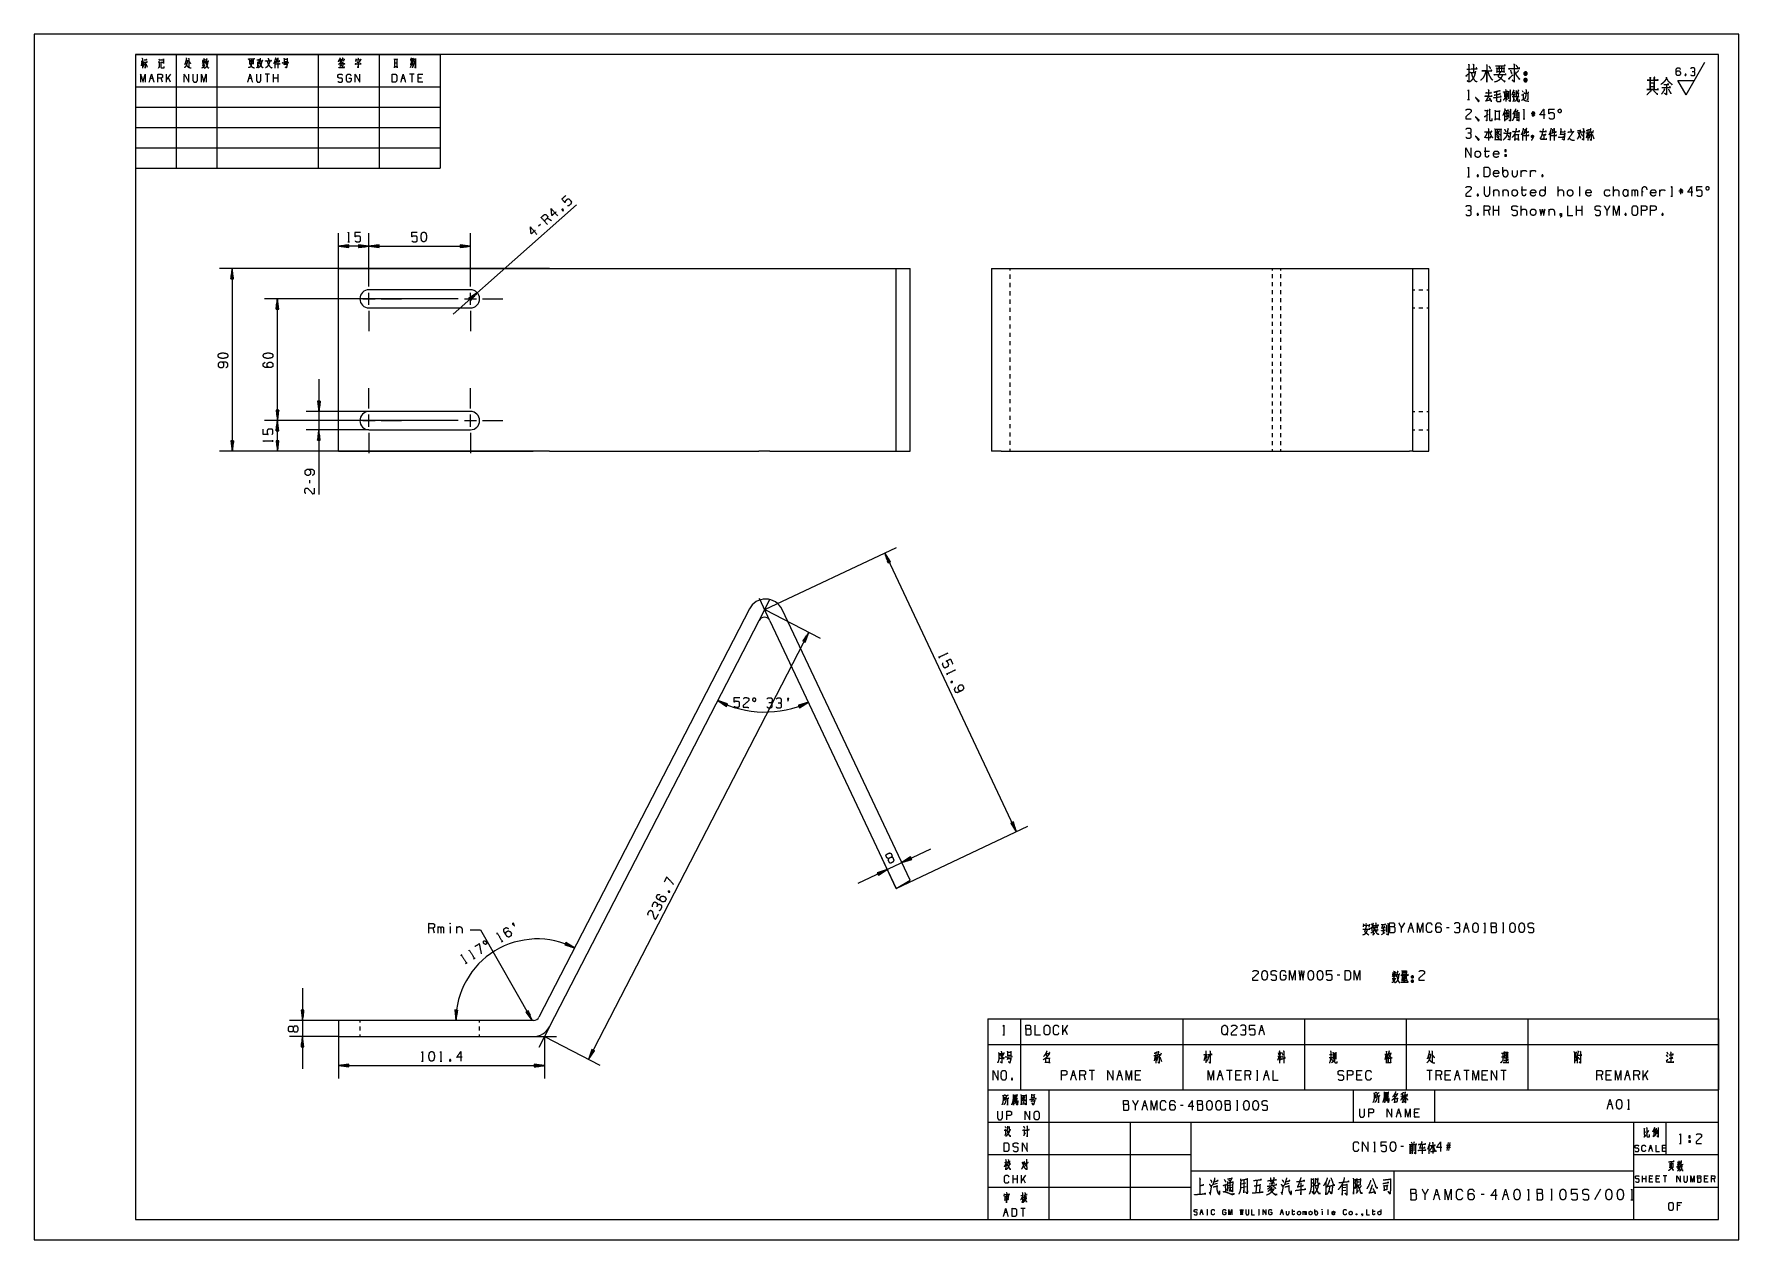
# Model space of a CAD drawing. Header units: millimetres. Extents: x 0 to 420, y 0 to 297.
import ezdxf

# ---------------------------------------------------------------- set-up
doc = ezdxf.new("R2010")
doc.units = ezdxf.units.MM
doc.layers.add('101', color=7, linetype='Continuous', true_color=0xffffff)

msp = doc.modelspace()

# ---------------------------------------------------------------- linework, layer by layer
at = {"layer": '101', "color": 133, "linetype": 'Continuous', "lineweight": 18}
for p, q in [((0, 297), (0, 0)), ((420, 297), (0, 297)), ((420, 0), (420, 297)), ((25, 292), (25, 264)), ((25, 292), (25, 5)), ((25, 292), (100, 292)), ((25, 292), (100, 292)), ((415, 292), (25, 292)), ((25, 292), (100, 292)), ((35, 292), (35, 264)), ((45, 292), (45, 264)), ((70, 292), (70, 264)), ((85, 292), (85, 264)), ((100, 292), (100, 264)), ((415, 5), (415, 292)), ((25, 284), (100, 284)), ((25, 279), (100, 279)), ((25, 274), (100, 274)), ((25, 269), (100, 269)), ((25, 264), (100, 264)), ((235, 37), (415, 37)), ((235, 37), (235, 5)), ((250, 37), (250, 5)), ((325, 37), (325, 29)), ((345, 37), (345, 29)), ((235, 29), (415, 29)), ((270, 29), (270, 5)), ((285, 29), (285, 5)), ((394, 29), (394, 5)), ((402, 29), (402, 21)), ((235, 21), (285, 21)), ((394, 21), (415, 21)), ((285, 17), (394, 17)), ((335, 17), (335, 5)), ((235, 13), (285, 13)), ((394, 13), (415, 13)), ((25, 5), (415, 5)), ((235, 5), (415, 5)), ((0, 0), (420, 0))]:
    msp.add_line(p, q, dxfattribs=at)
at = {"layer": '101', "color": 72, "linetype": 'Continuous', "lineweight": 18}
for p, q in [((26.57, 290.3), (26.35, 289.18)), ((26.36, 290.36), (26.98, 290.36)), ((26.69, 290.14), (26.91, 289.66)), ((30.74, 290.88), (30.87, 290.49)), ((31.13, 290.07), (31.22, 289.97)), ((37.42, 290.41), (37.77, 290.41)), ((41.69, 290.2), (41.43, 289.78)), ((41.53, 290.78), (41.66, 290.49)), ((41.88, 290.18), (42.11, 289.91)), ((42.14, 290.82), (41.95, 290.49)), ((53.11, 290.49), (53.99, 290.49)), ((53.11, 290.14), (53.98, 290.14)), ((54.01, 290.63), (54.01, 289.56)), ((55, 290.16), (55, 288.89)), ((55.02, 290.01), (55.35, 290.01)), ((55.4, 290.82), (55.37, 289.89)), ((59.27, 290.28), (59.27, 288.65)), ((61.56, 290.86), (62.32, 290.86)), ((61.56, 290.28), (62.32, 290.28)), ((61.73, 289.91), (61.56, 289.33)), ((62.33, 291.05), (62.33, 290.09)), ((76.04, 290.67), (76.21, 290.34)), ((92.86, 289.95), (93.25, 289.95)), ((93.22, 291.13), (93.33, 290.98)), ((27.11, 289.78), (26.88, 288.91)), ((27.56, 289.76), (27.87, 288.87)), ((28.66, 286.17), (29.22, 286.17)), ((30.65, 288.62), (30.93, 289.08)), ((31.62, 285.18), (31.34, 286.17)), ((33.59, 287.14), (32.63, 285.78)), ((32.63, 285.18), (32.63, 287.14)), ((33.59, 285.18), (33.04, 286.36)), ((41.4, 289.47), (42.16, 289.47)), ((52.94, 286.17), (53.49, 286.17)), ((53.1, 289.76), (53.98, 289.76)), ((58.02, 287.14), (56.9, 287.14)), ((57.46, 287.14), (57.46, 285.18)), ((59.02, 285.18), (59.02, 287.14)), ((60.14, 286.17), (59.02, 286.17)), ((60.14, 285.18), (60.14, 287.14)), ((61.6, 289.56), (62.33, 289.56)), ((75.31, 289.52), (75.48, 289.02)), ((75.35, 289.72), (76.07, 289.72)), ((75.6, 289.62), (75.76, 289.2)), ((76.13, 289.56), (75.92, 288.89)), ((90.65, 286.17), (91.2, 286.17)), ((93.6, 287.14), (92.49, 287.14)), ((92.92, 289.33), (92.65, 288.71)), ((93.05, 287.14), (93.05, 285.18)), ((93.18, 289.37), (93.28, 289.04)), ((93.75, 288.94), (94, 288.69)), ((95.45, 286.17), (94.61, 286.17)), ((352.96, 288.35), (353.86, 288.35)), ((353.86, 287.57), (355, 287.57)), ((362.24, 282.32), (362.92, 282.34)), ((362.6, 281.69), (362.92, 280.92)), ((363.2, 283.02), (363.34, 282.87)), ((363.25, 282.92), (363.25, 281.04)), ((363.53, 283.37), (363.68, 283.22)), ((366.43, 282.07), (366.74, 282.07)), ((366.57, 283.14), (366.78, 282.74)), ((353.17, 280.92), (353.6, 280.92)), ((362.24, 277.75), (362.24, 275.58)), ((362.81, 277.38), (362.81, 276.1)), ((362.93, 277.8), (363.11, 277.3)), ((363.57, 278.48), (363.82, 278.4)), ((364.79, 278.05), (365.48, 278.05)), ((365.56, 278.25), (365.23, 277.78)), ((369.82, 277.35), (368.81, 277.35)), ((369.64, 277.83), (368.99, 276.88)), ((368.99, 277.83), (369.66, 276.88)), ((369.3, 276.63), (369.3, 278.05)), ((358.2, 273.74), (358.38, 273.59)), ((358.29, 273.64), (358.29, 270.77)), ((362.44, 275.85), (363.09, 276.28)), ((364.64, 276.53), (365.76, 276.53)), ((364.68, 277.08), (365.78, 277.08)), ((366.83, 276.15), (367.26, 276.15)), ((380.21, 273.24), (380.88, 273.24)), ((382.8, 273.34), (382.8, 270.82)), ((384.08, 273.24), (383.9, 272.62)), ((366.67, 272.79), (366.67, 270.82)), ((373.5, 272.79), (373.5, 270.82)), ((382.33, 272.67), (383.09, 272.67)), ((382.66, 272.62), (382.4, 271.39)), ((382.84, 272.44), (383.05, 271.97)), ((383.32, 272.39), (383, 271.27)), ((383.23, 272.94), (384.01, 272.94)), ((383.25, 272.44), (383.39, 272.22)), ((383.83, 272.34), (384.24, 271.24)), ((357.27, 268.2), (358.59, 268.2)), ((362.32, 267.35), (362.65, 267.35)), ((362.32, 267.35), (362.32, 266.88)), ((353.17, 261.87), (353.6, 261.87)), ((355.57, 262.32), (355.73, 261.89)), ((361.82, 262.49), (361.82, 264.24)), ((366.37, 261.87), (366.37, 263.44)), ((368.65, 261.87), (368.65, 263.44)), ((371.51, 262.32), (371.67, 261.89)), ((355.57, 257.55), (355.73, 257.13)), ((359.54, 258.68), (359.54, 257.1)), ((361.82, 258.68), (361.82, 257.1)), ((366.37, 258.68), (367.7, 258.68)), ((375.48, 257.1), (375.48, 259.48)), ((380.7, 259.5), (380.7, 257.1)), ((389.14, 257.1), (389.14, 259.48)), ((392.74, 257.1), (392.74, 258.68)), ((393.69, 257.1), (393.69, 258.68)), ((396.39, 258.15), (395.97, 258.15)), ((400.52, 257.1), (400.52, 258.68)), ((403.26, 257.1), (403.68, 257.1)), ((406.24, 258.3), (405.23, 258.3)), ((406.06, 258.78), (405.41, 257.83)), ((405.41, 258.78), (406.08, 257.83)), ((405.73, 257.58), (405.73, 259)), ((130.03, 253.82), (130.43, 253.61)), ((355.57, 252.79), (355.73, 252.37)), ((358.61, 252.34), (358.27, 253.54)), ((359.54, 252.34), (359.54, 254.72)), ((360.89, 253.54), (359.54, 253.54)), ((360.89, 252.34), (360.89, 254.72)), ((366.37, 252.34), (366.37, 254.72)), ((373.2, 253.92), (373.2, 252.34)), ((380.03, 252.34), (380.03, 254.72)), ((381.38, 253.54), (380.03, 253.54)), ((381.38, 252.34), (381.38, 254.72)), ((388.2, 254.72), (387.53, 253.54)), ((392, 252.79), (392.16, 252.37)), ((401.1, 252.79), (401.26, 252.37)), ((124.74, 250.13), (124.24, 249.69)), ((127.49, 250.97), (126.44, 251.64)), ((77.27, 245.85), (77.7, 245.85)), ((58.85, 196.56), (58.85, 196.99)), ((67.89, 187.1), (67.89, 186.43)), ((222.84, 143.68), (223.02, 143.3)), ((224.78, 139.56), (224.96, 139.18)), ((226.21, 137.58), (225.89, 137.26)), ((156.17, 85.8), (156.62, 85.75)), ((98.62, 75.58), (98.28, 76.78)), ((99.55, 75.58), (99.55, 77.16)), ((102.5, 77.16), (102.5, 75.58)), ((104.1, 77.16), (104.1, 75.58)), ((327.5, 77.51), (328.88, 77.51)), ((328.06, 78.04), (328.17, 77.74)), ((328.97, 77.79), (328.79, 77.04)), ((330.91, 76.14), (330.54, 75.91)), ((331.93, 75.21), (332.85, 75.74)), ((332.35, 76.86), (332.35, 75.46)), ((332.53, 77.39), (332.87, 76.76)), ((337.58, 78.06), (336.91, 76.89)), ((338.85, 76.89), (339.52, 76.89)), ((348.62, 76.89), (347.95, 76.89)), ((352.5, 76.89), (353.18, 76.89)), ((357.18, 75.69), (357.61, 75.69)), ((361.77, 78.06), (362.11, 78.06)), ((361.77, 75.69), (362.11, 75.69)), ((361.95, 78.06), (361.95, 75.69)), ((115.13, 73.45), (115.5, 73.67)), ((106.32, 68.08), (106.68, 68.3)), ((108.26, 69.26), (108.63, 69.48)), ((321.71, 65.17), (321.04, 65.17)), ((334.54, 64.39), (335.46, 64.39)), ((334.89, 65.27), (334.57, 64.77)), ((334.7, 65.97), (334.86, 65.62)), ((335.12, 65.24), (335.4, 64.92)), ((335.44, 66.02), (335.21, 65.62)), ((235, 54.46), (243, 54.46)), ((235, 54.46), (235, 48.11)), ((238.67, 50.48), (239.09, 50.48)), ((243, 54.46), (283, 54.46)), ((243, 54.46), (243, 48.11)), ((254.57, 52.85), (253.41, 51.2)), ((253.41, 50.48), (253.41, 52.85)), ((254.57, 50.48), (253.9, 51.9)), ((283, 54.46), (313, 54.46)), ((283, 54.46), (283, 48.11)), ((302.09, 51.68), (302.76, 51.68)), ((313, 54.46), (338, 54.46)), ((313, 54.46), (313, 48.11)), ((338, 54.46), (338, 48.11)), ((338, 54.46), (368, 54.46)), ((368, 54.46), (415, 54.46)), ((368, 54.46), (368, 48.11)), ((415, 54.46), (415, 48.11)), ((235, 48.11), (235, 37)), ((235, 48.11), (243, 48.11)), ((239.76, 46.22), (240.58, 46.22)), ((240.59, 46.45), (240.59, 45.3)), ((243, 48.11), (243, 37)), ((243, 48.11), (283, 48.11)), ((283, 48.11), (283, 37)), ((283, 48.11), (313, 48.11)), ((307.33, 46.2), (307.61, 45.62)), ((313, 48.11), (313, 37)), ((313, 48.11), (338, 48.11)), ((320.7, 46.25), (320.7, 44.55)), ((338, 48.11), (338, 37)), ((338, 48.11), (368, 48.11)), ((368, 48.11), (368, 37)), ((368, 48.11), (415, 48.11)), ((380.84, 46.45), (381.02, 46.3)), ((402.21, 46.3), (402.51, 45.75)), ((415, 48.11), (415, 37)), ((95.47, 44.02), (95.89, 44.02)), ((100.02, 44.02), (100.44, 44.02)), ((102.42, 44.47), (102.58, 44.04)), ((239.76, 45.53), (240.58, 45.53)), ((239.95, 45.08), (239.76, 44.38)), ((239.81, 44.65), (240.59, 44.65)), ((249.23, 45.65), (249.55, 45.17)), ((275.88, 45.4), (276.64, 45.4)), ((276.21, 45.35), (275.95, 44.13)), ((276.35, 46.08), (276.35, 43.55)), ((276.39, 45.17), (276.6, 44.7)), ((276.87, 45.12), (276.55, 44)), ((276.78, 45.68), (277.56, 45.68)), ((276.8, 45.17), (276.94, 44.95)), ((277.38, 45.08), (277.79, 43.98)), ((277.63, 45.98), (277.45, 45.35)), ((288.6, 45.62), (288.21, 44.08)), ((288.74, 45.35), (289.04, 44.9)), ((306.72, 45.25), (306.32, 44.17)), ((306.37, 45.25), (307.18, 45.25)), ((306.49, 46.18), (306.62, 45.6)), ((306.87, 45.25), (307.18, 44.77)), ((307.15, 46.18), (306.94, 45.53)), ((307.31, 45.37), (307.52, 44.92)), ((319.06, 44.95), (319.87, 44.95)), ((319.15, 45.65), (319.82, 45.65)), ((320.1, 46.03), (320.7, 46.03)), ((333.02, 45.6), (332.74, 44.45)), ((343.6, 45.68), (344.03, 45.68)), ((361.81, 45.95), (361.81, 44.13)), ((362.25, 45.48), (363.03, 45.48)), ((379.52, 46.1), (379.87, 46.1)), ((380.17, 45.6), (380.17, 43.53)), ((402.12, 45.6), (402.42, 45.12)), ((240.85, 39.81), (240.99, 39.39)), ((255.72, 40.56), (256.39, 40.56)), ((259, 39.36), (258.67, 40.56)), ((261.28, 41.74), (259.94, 41.74)), ((260.61, 41.74), (260.61, 39.36)), ((267.1, 40.56), (267.77, 40.56)), ((272.33, 40.56), (271.32, 40.56)), ((291.86, 40.56), (292.53, 40.56)), ((295.14, 41.74), (293.8, 41.74)), ((294.47, 41.74), (294.47, 39.36)), ((297.08, 40.56), (296.08, 40.56)), ((299.7, 39.36), (299.36, 40.56)), ((301.12, 41.74), (301.46, 41.74)), ((301.12, 39.36), (301.46, 39.36)), ((301.3, 41.74), (301.3, 39.36)), ((303.24, 40.56), (303.91, 40.56)), ((326.85, 40.56), (325.84, 40.56)), ((344.45, 41.74), (343.11, 41.74)), ((343.78, 41.74), (343.78, 39.36)), ((346.73, 39.36), (346.39, 40.56)), ((348.67, 40.56), (347.66, 40.56)), ((350.27, 40.56), (350.94, 40.56)), ((353.56, 41.74), (352.21, 41.74)), ((352.88, 41.74), (352.88, 39.36)), ((357.77, 40.56), (356.76, 40.56)), ((362.66, 41.74), (361.32, 41.74)), ((361.99, 41.74), (361.99, 39.36)), ((386.37, 39.36), (386.04, 40.56)), ((388.31, 40.56), (387.31, 40.56)), ((392.19, 40.56), (392.87, 40.56)), ((395.48, 39.36), (395.14, 40.56)), ((397.58, 41.74), (396.41, 40.09)), ((396.41, 39.36), (396.41, 41.74)), ((397.58, 39.36), (396.91, 40.79)), ((235, 37), (243, 37)), ((241.5, 33.66), (242.04, 33.81)), ((241.79, 35.05), (241.78, 33.74)), ((243, 37), (283, 37)), ((272.02, 34.3), (271.35, 33.13)), ((283, 37), (313, 37)), ((296.21, 34.3), (296.55, 34.3)), ((296.39, 34.3), (296.39, 31.93)), ((313, 37), (338, 37)), ((332.92, 34.28), (333.47, 34.43)), ((333.22, 35.67), (333.2, 34.36)), ((336.72, 35.38), (337.43, 35.58)), ((338, 37), (368, 37)), ((368, 37), (415, 37)), ((273.29, 33.13), (273.96, 33.13)), ((283.07, 33.13), (282.4, 33.13)), ((296.21, 31.93), (296.55, 31.93)), ((335.89, 31.26), (336.48, 31.26)), ((341.01, 31.26), (340.12, 31.26)), ((387.91, 33.43), (388.58, 33.43)), ((392.58, 32.23), (393.01, 32.23)), ((396.78, 26.5), (397.1, 26.62)), ((330.03, 21.81), (330.46, 21.81)), ((337.41, 23.01), (336.74, 23.01)), ((339.26, 24.13), (339.51, 23.68)), ((339.35, 21.51), (339.53, 21.23)), ((340.02, 24.13), (339.81, 23.68)), ((342.86, 22.06), (342.77, 22.23)), ((343.6, 23.08), (343.6, 21.23)), ((344.86, 22.01), (344.77, 21.81)), ((348.95, 23.23), (347.94, 23.23)), ((348.95, 22.76), (347.94, 22.76)), ((348.1, 22.03), (348.44, 23.96)), ((348.79, 23.96), (348.46, 22.03)), ((398.04, 22.56), (398.48, 22.56)), ((401.88, 22.56), (401.21, 22.56)), ((405.37, 23.74), (405.8, 23.74)), ((407.69, 24.46), (407.69, 23.99)), ((407.69, 24.46), (408.02, 24.46)), ((239.62, 19.15), (239.06, 19.01)), ((239.43, 18.9), (239.63, 18.63)), ((404.78, 18.63), (405.57, 18.79)), ((405.68, 18.57), (406.23, 18.69)), ((241.17, 13.94), (241.17, 15.91)), ((242.28, 14.94), (241.17, 14.94)), ((242.28, 13.94), (242.28, 15.91)), ((243.29, 13.94), (243.29, 15.91)), ((244.25, 15.91), (243.29, 14.54)), ((244.25, 13.94), (243.7, 15.12)), ((290.64, 13.69), (291.54, 13.94)), ((294.25, 13.42), (295.03, 13.59)), ((294.25, 12.8), (295.08, 13)), ((297.47, 12.9), (298.59, 13.18)), ((298.54, 14.01), (297.49, 13.73)), ((301.25, 14.63), (300.98, 11.62)), ((304.3, 13.8), (305.66, 14.04)), ((308.32, 13.69), (309.22, 13.94)), ((315.02, 14.01), (314.63, 13.94)), ((315, 13.25), (314.63, 13.14)), ((323.17, 12.9), (322.32, 12.8)), ((323.85, 14.45), (323.66, 14.35)), ((326.44, 14.25), (325.93, 14.18)), ((396.24, 14.25), (396.24, 15.82)), ((397.13, 15.04), (396.24, 15.04)), ((397.13, 14.25), (397.13, 15.82)), ((398.6, 15.04), (397.94, 15.04)), ((400.3, 15.04), (399.63, 15.04)), ((402.22, 15.82), (401.33, 15.82)), ((401.78, 15.82), (401.78, 14.25)), ((412.18, 15.04), (411.51, 15.04)), ((414.1, 14.25), (413.88, 15.04)), ((239.32, 10.28), (239.85, 10.36)), ((243.7, 10.96), (243.12, 10.84)), ((243.49, 10.67), (243.68, 10.43)), ((322.32, 12.14), (323.17, 12.25)), ((343.45, 12.47), (342.71, 11.17)), ((345.17, 11.17), (345.91, 11.17)), ((357.23, 11.17), (356.49, 11.17)), ((362.14, 11.17), (362.88, 11.17)), ((367.94, 9.85), (368.4, 9.85)), ((373.63, 12.47), (374, 12.47)), ((373.63, 9.85), (374, 9.85)), ((373.83, 12.47), (373.83, 9.85)), ((385.88, 12.47), (384.4, 9.85)), ((393.39, 9.85), (393.86, 9.85)), ((405.52, 8.46), (404.84, 8.46)), ((239.1, 6.79), (239.66, 6.79)), ((244.18, 7.77), (243.07, 7.77)), ((243.62, 7.77), (243.62, 5.8)), ((287.41, 6.84), (287.78, 6.84)), ((288.91, 7.48), (289.1, 7.48)), ((288.91, 6.17), (289.1, 6.17)), ((289.01, 7.48), (289.01, 6.17)), ((301.64, 7.48), (301.83, 7.48)), ((301.64, 6.17), (301.83, 6.17)), ((301.74, 7.48), (301.74, 6.17)), ((307.21, 6.84), (307.58, 6.84)), ((309.85, 7.04), (310.59, 7.04)), ((312.68, 6.17), (312.68, 7.04)), ((315.51, 6.52), (315.51, 7.48)), ((317.3, 7.04), (317.3, 6.17)), ((318.71, 7.5), (318.71, 6.17)), ((329.66, 7.04), (330.39, 7.04))]:
    msp.add_line(p, q, dxfattribs=at)
at = {"layer": '101', "color": 43, "linetype": 'Continuous', "lineweight": 18}
for p, q in [((406.97, 282.06), (411.58, 290.06)), ((406.78, 287.15), (406.91, 286.81)), ((406.97, 282.06), (404.95, 285.56)), ((404.95, 285.56), (408.98, 285.56))]:
    msp.add_line(p, q, dxfattribs=at)
at = {"layer": '101', "color": 22, "linetype": 'Continuous', "lineweight": 18}
for p, q in [((103.25, 228.02), (133.66, 254.97)), ((75, 239.3), (75, 247.93)), ((82.5, 239.8), (82.5, 247.93)), ((82.5, 239.8), (82.5, 247.93)), ((107.5, 239.8), (107.5, 247.93)), ((77.54, 245.09), (75, 244.76)), ((82.5, 244.76), (75, 244.76)), ((75, 244.76), (77.54, 244.42)), ((77.54, 244.78), (75.2, 244.78)), ((77.54, 244.73), (75.2, 244.73)), ((77.54, 244.83), (75.58, 244.83)), ((77.54, 244.68), (75.58, 244.68)), ((77.54, 244.88), (75.97, 244.88)), ((77.54, 244.63), (75.97, 244.63)), ((77.54, 244.93), (76.35, 244.93)), ((77.54, 244.58), (76.35, 244.58)), ((77.54, 244.99), (76.74, 244.99)), ((77.54, 244.53), (76.74, 244.53)), ((77.54, 245.04), (77.12, 245.04)), ((77.54, 244.48), (77.12, 244.48)), ((77.54, 245.09), (77.51, 245.09)), ((77.54, 245.09), (77.51, 245.09)), ((77.54, 244.43), (77.51, 244.43)), ((77.54, 244.43), (77.51, 244.43)), ((77.54, 244.42), (77.54, 245.09)), ((79.96, 245.09), (79.99, 245.09)), ((82.5, 244.76), (79.96, 245.09)), ((79.96, 245.09), (79.99, 245.09)), ((79.96, 245.09), (79.96, 244.42)), ((79.96, 245.04), (80.38, 245.04)), ((79.96, 244.99), (80.77, 244.99)), ((79.96, 244.93), (81.15, 244.93)), ((79.96, 244.88), (81.54, 244.88)), ((79.96, 244.83), (81.92, 244.83)), ((79.96, 244.78), (82.31, 244.78)), ((79.96, 244.42), (82.5, 244.76)), ((79.96, 244.73), (82.31, 244.73)), ((79.96, 244.68), (81.92, 244.68)), ((79.96, 244.63), (81.54, 244.63)), ((79.96, 244.58), (81.15, 244.58)), ((79.96, 244.53), (80.77, 244.53)), ((79.96, 244.48), (80.38, 244.48)), ((79.96, 244.43), (79.99, 244.43)), ((79.96, 244.43), (79.99, 244.43)), ((85.04, 245.09), (82.5, 244.76)), ((82.5, 244.76), (107.5, 244.76)), ((82.5, 244.76), (85.04, 244.42)), ((85.04, 244.78), (82.7, 244.78)), ((85.04, 244.73), (82.7, 244.73)), ((85.04, 244.83), (83.08, 244.83)), ((85.04, 244.68), (83.08, 244.68)), ((85.04, 244.88), (83.47, 244.88)), ((85.04, 244.63), (83.47, 244.63)), ((85.04, 244.93), (83.85, 244.93)), ((85.04, 244.58), (83.85, 244.58)), ((85.04, 244.99), (84.24, 244.99)), ((85.04, 244.53), (84.24, 244.53)), ((85.04, 245.04), (84.62, 245.04)), ((85.04, 244.48), (84.62, 244.48)), ((85.04, 245.09), (85.01, 245.09)), ((85.04, 245.09), (85.01, 245.09)), ((85.04, 244.43), (85.01, 244.43)), ((85.04, 244.43), (85.01, 244.43)), ((85.04, 244.42), (85.04, 245.09)), ((104.96, 245.09), (104.99, 245.09)), ((107.5, 244.76), (104.96, 245.09)), ((104.96, 245.09), (104.99, 245.09)), ((104.96, 245.09), (104.96, 244.42)), ((104.96, 245.04), (105.38, 245.04)), ((104.96, 244.99), (105.77, 244.99)), ((104.96, 244.93), (106.15, 244.93)), ((104.96, 244.88), (106.54, 244.88)), ((104.96, 244.83), (106.92, 244.83)), ((104.96, 244.78), (107.31, 244.78)), ((104.96, 244.42), (107.5, 244.76)), ((104.96, 244.73), (107.31, 244.73)), ((104.96, 244.68), (106.92, 244.68)), ((104.96, 244.63), (106.54, 244.63)), ((104.96, 244.58), (106.15, 244.58)), ((104.96, 244.53), (105.77, 244.53)), ((104.96, 244.48), (105.38, 244.48)), ((104.96, 244.43), (104.99, 244.43)), ((104.96, 244.43), (104.99, 244.43)), ((126.95, 239.3), (45.64, 239.3)), ((48.82, 239.3), (48.48, 236.76)), ((48.48, 236.76), (49.15, 236.76)), ((48.49, 236.76), (48.49, 236.79)), ((48.49, 236.76), (48.49, 236.79)), ((48.54, 236.76), (48.54, 237.17)), ((48.59, 236.76), (48.59, 237.56)), ((48.64, 236.76), (48.64, 237.95)), ((48.69, 236.76), (48.69, 238.33)), ((48.74, 236.76), (48.74, 238.72)), ((48.79, 236.76), (48.79, 239.1)), ((49.15, 236.76), (48.82, 239.3)), ((48.82, 239.3), (48.82, 194.3)), ((48.84, 236.76), (48.84, 239.1)), ((48.89, 236.76), (48.89, 238.72)), ((48.95, 236.76), (48.95, 238.33)), ((49, 236.76), (49, 237.95)), ((49.05, 236.76), (49.05, 237.56)), ((49.1, 236.76), (49.1, 237.17)), ((49.15, 236.76), (49.15, 236.79)), ((49.15, 236.76), (49.15, 236.79)), ((99.5, 231.8), (56.76, 231.8)), ((59.94, 231.8), (59.61, 229.26)), ((59.86, 229.26), (59.86, 231.22)), ((59.91, 229.26), (59.91, 231.6)), ((60.27, 229.26), (59.94, 231.8)), ((59.94, 201.8), (59.94, 231.8)), ((59.97, 229.26), (59.97, 231.6)), ((60.02, 229.26), (60.02, 231.22)), ((109.19, 233.29), (107.06, 231.85)), ((107.06, 231.85), (107.51, 231.35)), ((107.07, 231.85), (107.09, 231.87)), ((107.07, 231.85), (107.09, 231.87)), ((107.1, 231.81), (107.41, 232.09)), ((107.13, 231.77), (107.74, 232.31)), ((107.17, 231.74), (108.06, 232.53)), ((107.2, 231.7), (108.38, 232.74)), ((107.23, 231.66), (108.7, 232.96)), ((107.27, 231.62), (109.03, 233.18)), ((107.3, 231.58), (109.06, 233.14)), ((107.34, 231.55), (108.8, 232.85)), ((107.37, 231.51), (108.55, 232.55)), ((107.4, 231.47), (108.29, 232.26)), ((107.44, 231.43), (108.04, 231.97)), ((107.47, 231.39), (107.78, 231.67)), ((107.5, 231.36), (107.53, 231.38)), ((107.5, 231.36), (107.53, 231.38)), ((107.51, 231.35), (109.19, 233.29)), ((59.61, 229.26), (59.61, 229.29)), ((59.61, 229.26), (59.61, 229.29)), ((59.61, 229.26), (60.27, 229.26)), ((59.66, 229.26), (59.66, 229.67)), ((59.71, 229.26), (59.71, 230.06)), ((59.76, 229.26), (59.76, 230.45)), ((59.81, 229.26), (59.81, 230.83)), ((60.07, 229.26), (60.07, 230.83)), ((60.12, 229.26), (60.12, 230.45)), ((60.17, 229.26), (60.17, 230.06)), ((60.22, 229.26), (60.22, 229.67)), ((60.27, 229.26), (60.27, 229.29)), ((60.27, 229.26), (60.27, 229.29)), ((70.18, 211.98), (70.18, 183.64)), ((70.51, 206.59), (69.84, 206.59)), ((69.84, 206.59), (70.18, 204.05)), ((69.85, 206.59), (69.85, 206.55)), ((69.85, 206.59), (69.85, 206.55)), ((69.9, 206.59), (69.9, 206.17)), ((69.95, 206.59), (69.95, 205.78)), ((70, 206.59), (70, 205.4)), ((70.05, 206.59), (70.05, 205.01)), ((70.1, 206.59), (70.1, 204.62)), ((70.15, 206.59), (70.15, 204.24)), ((70.18, 204.05), (70.51, 206.59)), ((70.2, 206.59), (70.2, 204.24)), ((70.26, 206.59), (70.26, 204.62)), ((70.31, 206.59), (70.31, 205.01)), ((70.36, 206.59), (70.36, 205.4)), ((70.41, 206.59), (70.41, 205.78)), ((70.46, 206.59), (70.46, 206.17)), ((70.51, 206.59), (70.51, 206.55)), ((70.51, 206.59), (70.51, 206.55)), ((99.5, 201.8), (56.76, 201.8)), ((99.5, 201.8), (56.76, 201.8)), ((59.61, 204.34), (59.61, 204.3)), ((60.27, 204.34), (59.61, 204.34)), ((59.61, 204.34), (59.61, 204.3)), ((59.61, 204.34), (59.94, 201.8)), ((59.94, 201.8), (59.61, 199.26)), ((59.66, 204.34), (59.66, 203.92)), ((59.71, 204.34), (59.71, 203.53)), ((59.76, 204.34), (59.76, 203.15)), ((59.81, 204.34), (59.81, 202.76)), ((59.86, 204.34), (59.86, 202.37)), ((59.91, 204.34), (59.91, 201.99)), ((59.91, 199.26), (59.91, 201.6)), ((59.94, 201.8), (60.27, 204.34)), ((60.27, 199.26), (59.94, 201.8)), ((59.94, 194.3), (59.94, 201.8)), ((59.97, 204.34), (59.97, 201.99)), ((59.97, 199.26), (59.97, 201.6)), ((60.02, 204.34), (60.02, 202.37)), ((60.07, 204.34), (60.07, 202.76)), ((60.12, 204.34), (60.12, 203.15)), ((60.17, 204.34), (60.17, 203.53)), ((60.22, 204.34), (60.22, 203.92)), ((60.27, 204.34), (60.27, 204.3)), ((60.27, 204.34), (60.27, 204.3)), ((82.5, 204.05), (67, 204.05)), ((59.61, 199.26), (59.61, 199.29)), ((59.61, 199.26), (59.61, 199.29)), ((59.61, 199.26), (60.27, 199.26)), ((59.66, 199.26), (59.66, 199.67)), ((59.71, 199.26), (59.71, 200.06)), ((59.76, 199.26), (59.76, 200.45)), ((59.81, 199.26), (59.81, 200.83)), ((59.86, 199.26), (59.86, 201.22)), ((60.02, 199.26), (60.02, 201.22)), ((60.07, 199.26), (60.07, 200.83)), ((60.12, 199.26), (60.12, 200.45)), ((60.17, 199.26), (60.17, 200.06)), ((60.22, 199.26), (60.22, 199.67)), ((60.27, 199.26), (60.27, 199.29)), ((60.27, 199.26), (60.27, 199.29)), ((82.5, 199.55), (67, 199.55)), ((70.18, 199.55), (69.84, 197.01)), ((69.9, 197.01), (69.9, 197.42)), ((69.95, 197.01), (69.95, 197.81)), ((70, 197.01), (70, 198.2)), ((70.05, 197.01), (70.05, 198.58)), ((70.1, 197.01), (70.1, 198.97)), ((70.15, 197.01), (70.15, 199.35)), ((70.51, 197.01), (70.18, 199.55)), ((70.2, 197.01), (70.2, 199.35)), ((70.26, 197.01), (70.26, 198.97)), ((70.31, 197.01), (70.31, 198.58)), ((70.36, 197.01), (70.36, 198.2)), ((70.41, 197.01), (70.41, 197.81)), ((70.46, 197.01), (70.46, 197.42)), ((126.95, 194.3), (45.64, 194.3)), ((49.15, 196.84), (48.48, 196.84)), ((48.48, 196.84), (48.82, 194.3)), ((48.49, 196.84), (48.49, 196.8)), ((48.49, 196.84), (48.49, 196.8)), ((48.54, 196.84), (48.54, 196.42)), ((48.59, 196.84), (48.59, 196.03)), ((48.64, 196.84), (48.64, 195.65)), ((48.69, 196.84), (48.69, 195.26)), ((48.74, 196.84), (48.74, 194.87)), ((48.79, 196.84), (48.79, 194.49)), ((48.82, 194.3), (49.15, 196.84)), ((48.84, 196.84), (48.84, 194.49)), ((48.89, 196.84), (48.89, 194.87)), ((48.95, 196.84), (48.95, 195.26)), ((49, 196.84), (49, 195.65)), ((49.05, 196.84), (49.05, 196.03)), ((49.1, 196.84), (49.1, 196.42)), ((49.15, 196.84), (49.15, 196.8)), ((49.15, 196.84), (49.15, 196.8)), ((75, 194.3), (56.76, 194.3)), ((59.61, 196.84), (59.94, 194.3)), ((59.61, 196.84), (59.61, 196.8)), ((59.61, 196.84), (59.61, 196.8)), ((60.27, 196.84), (59.61, 196.84)), ((59.66, 196.84), (59.66, 196.42)), ((59.71, 196.84), (59.71, 196.03)), ((59.76, 196.84), (59.76, 195.65)), ((59.81, 196.84), (59.81, 195.26)), ((59.86, 196.84), (59.86, 194.87)), ((59.91, 196.84), (59.91, 194.49)), ((59.94, 194.3), (60.27, 196.84)), ((59.97, 196.84), (59.97, 194.49)), ((60.02, 196.84), (60.02, 194.87)), ((60.07, 196.84), (60.07, 195.26)), ((60.12, 196.84), (60.12, 195.65)), ((60.17, 196.84), (60.17, 196.03)), ((60.22, 196.84), (60.22, 196.42)), ((60.27, 196.84), (60.27, 196.8)), ((60.27, 196.84), (60.27, 196.8)), ((69.84, 197.01), (70.51, 197.01)), ((69.85, 197.01), (69.85, 197.04)), ((69.85, 197.01), (69.85, 197.04)), ((70.51, 197.01), (70.51, 197.04)), ((70.51, 197.01), (70.51, 197.04)), ((179.99, 155.24), (212.47, 170.56)), ((209.6, 169.2), (241.98, 100.52)), ((210.98, 167.05), (209.6, 169.2)), ((209.6, 169.2), (210.38, 166.76)), ((210.66, 166.9), (209.66, 169.02)), ((210.7, 166.92), (209.7, 169.04)), ((210.61, 166.87), (209.77, 168.65)), ((210.56, 166.85), (209.89, 168.28)), ((210.75, 166.94), (209.91, 168.71)), ((210.79, 166.96), (210.12, 168.39)), ((210.84, 166.98), (210.33, 168.06)), ((210.52, 166.83), (210.01, 167.91)), ((210.47, 166.81), (210.13, 167.54)), ((210.43, 166.79), (210.25, 167.16)), ((210.38, 166.77), (210.37, 166.79)), ((210.38, 166.77), (210.37, 166.79)), ((210.38, 166.76), (210.98, 167.05)), ((210.89, 167), (210.54, 167.73)), ((210.93, 167.03), (210.75, 167.4)), ((210.98, 167.05), (210.96, 167.08)), ((210.98, 167.05), (210.96, 167.08)), ((179.99, 155.24), (193.68, 148.18)), ((136.57, 44.47), (190.86, 149.63)), ((190.86, 149.63), (189.39, 147.53)), ((189.39, 147.53), (189.99, 147.22)), ((189.4, 147.53), (189.41, 147.56)), ((189.4, 147.53), (189.41, 147.56)), ((189.44, 147.51), (189.64, 147.88)), ((189.49, 147.48), (189.86, 148.2)), ((189.53, 147.46), (190.08, 148.52)), ((189.58, 147.44), (190.3, 148.84)), ((189.62, 147.41), (190.52, 149.15)), ((189.67, 147.39), (190.75, 149.47)), ((189.71, 147.37), (190.79, 149.45)), ((189.76, 147.34), (190.66, 149.08)), ((189.8, 147.32), (190.53, 148.72)), ((189.85, 147.3), (190.4, 148.35)), ((189.89, 147.27), (190.26, 147.99)), ((189.94, 147.25), (190.13, 147.62)), ((189.99, 147.22), (190.86, 149.63)), ((189.99, 147.23), (190, 147.25)), ((189.99, 147.23), (190, 147.25)), ((170.85, 132.02), (168.42, 132.82)), ((168.42, 132.82), (170.56, 131.41)), ((170.69, 131.69), (168.58, 132.72)), ((170.71, 131.74), (168.6, 132.76)), ((170.67, 131.65), (168.9, 132.5)), ((170.73, 131.78), (168.97, 132.64)), ((170.65, 131.6), (169.23, 132.29)), ((170.76, 131.83), (169.34, 132.52)), ((170.62, 131.56), (169.55, 132.07)), ((170.78, 131.88), (169.71, 132.39)), ((170.6, 131.51), (169.88, 131.86)), ((170.8, 131.92), (170.08, 132.27)), ((170.58, 131.46), (170.2, 131.65)), ((170.82, 131.97), (170.45, 132.15)), ((170.56, 131.42), (170.53, 131.43)), ((170.56, 131.42), (170.53, 131.43)), ((170.56, 131.41), (170.85, 132.02)), ((170.85, 132.01), (170.82, 132.03)), ((170.85, 132.01), (170.82, 132.03)), ((190.75, 132.42), (188.29, 131.7)), ((188.29, 131.7), (188.32, 131.71)), ((188.29, 131.7), (188.32, 131.71)), ((188.29, 131.7), (188.56, 131.09)), ((188.31, 131.65), (188.69, 131.82)), ((188.33, 131.61), (189.07, 131.93)), ((188.35, 131.56), (189.44, 132.04)), ((188.37, 131.51), (189.81, 132.15)), ((188.39, 131.47), (190.19, 132.26)), ((188.41, 131.42), (190.56, 132.37)), ((188.43, 131.37), (190.58, 132.32)), ((188.46, 131.33), (190.25, 132.12)), ((188.48, 131.28), (189.92, 131.92)), ((188.5, 131.23), (189.58, 131.71)), ((188.52, 131.19), (189.25, 131.51)), ((188.54, 131.14), (188.92, 131.31)), ((188.56, 131.09), (190.75, 132.42)), ((188.56, 131.1), (188.59, 131.11)), ((188.56, 131.1), (188.59, 131.11)), ((212.37, 86.56), (244.85, 101.88)), ((241.2, 102.96), (240.59, 102.68)), ((240.59, 102.68), (241.98, 100.52)), ((240.6, 102.68), (240.61, 102.65)), ((240.6, 102.68), (240.61, 102.65)), ((240.64, 102.7), (240.82, 102.32)), ((240.69, 102.72), (241.03, 101.99)), ((240.73, 102.74), (241.24, 101.67)), ((240.78, 102.76), (241.45, 101.34)), ((240.83, 102.79), (241.66, 101.01)), ((240.87, 102.81), (241.87, 100.69)), ((240.92, 102.83), (241.92, 100.71)), ((240.96, 102.85), (241.8, 101.08)), ((241.01, 102.87), (241.68, 101.45)), ((241.06, 102.89), (241.56, 101.82)), ((241.1, 102.92), (241.45, 102.19)), ((241.15, 102.94), (241.33, 102.56)), ((241.19, 102.96), (241.21, 102.93)), ((241.19, 102.96), (241.21, 102.93)), ((241.98, 100.52), (241.2, 102.96)), ((202.99, 87.83), (220.96, 96.33)), ((212.37, 86.56), (208.81, 94.09)), ((215.94, 94.33), (213.79, 92.94)), ((213.79, 92.94), (216.23, 93.72)), ((216.07, 94.05), (213.95, 93.04)), ((216.09, 94), (213.97, 93)), ((216.05, 94.09), (214.28, 93.25)), ((216.12, 93.96), (214.34, 93.12)), ((216.03, 94.14), (214.61, 93.47)), ((216.14, 93.91), (214.71, 93.24)), ((216.01, 94.19), (214.93, 93.68)), ((216.16, 93.86), (215.08, 93.36)), ((215.99, 94.23), (215.26, 93.89)), ((216.18, 93.82), (215.45, 93.47)), ((215.96, 94.28), (215.59, 94.1)), ((216.2, 93.77), (215.83, 93.59)), ((215.94, 94.32), (215.91, 94.31)), ((215.94, 94.32), (215.91, 94.31)), ((216.23, 93.72), (215.94, 94.33)), ((216.22, 93.73), (216.2, 93.71)), ((216.22, 93.73), (216.2, 93.71)), ((210.16, 91.22), (207.73, 90.44)), ((207.73, 90.44), (207.76, 90.45)), ((207.73, 90.44), (207.76, 90.45)), ((207.73, 90.44), (208.01, 89.83)), ((207.75, 90.39), (208.13, 90.57)), ((207.77, 90.34), (208.5, 90.69)), ((207.79, 90.3), (208.87, 90.81)), ((207.81, 90.25), (209.24, 90.93)), ((207.84, 90.21), (209.61, 91.04)), ((207.86, 90.16), (209.98, 91.16)), ((207.88, 90.11), (210, 91.12)), ((207.9, 90.07), (209.67, 90.91)), ((207.92, 90.02), (209.35, 90.7)), ((207.95, 89.98), (209.02, 90.49)), ((207.97, 89.93), (208.69, 90.27)), ((207.99, 89.88), (208.37, 90.06)), ((208.01, 89.83), (210.16, 91.22)), ((208.01, 89.84), (208.04, 89.85)), ((208.01, 89.84), (208.04, 89.85)), ((107.47, 76.39), (110.01, 76.39)), ((110.01, 76.39), (122.7, 54.08)), ((131, 73.29), (130.72, 72.69)), ((130.72, 72.69), (133.15, 71.9)), ((130.72, 72.69), (130.75, 72.68)), ((130.72, 72.69), (130.75, 72.68)), ((130.74, 72.74), (131.12, 72.56)), ((130.76, 72.78), (131.49, 72.44)), ((130.78, 72.83), (131.86, 72.32)), ((130.8, 72.87), (132.23, 72.2)), ((130.83, 72.92), (132.6, 72.08)), ((130.85, 72.96), (132.97, 71.96)), ((130.87, 73.01), (132.99, 72)), ((130.89, 73.06), (132.66, 72.21)), ((130.91, 73.1), (132.34, 72.43)), ((130.94, 73.15), (132.01, 72.64)), ((130.96, 73.19), (131.68, 72.85)), ((130.98, 73.24), (131.36, 73.06)), ((131, 73.29), (131.03, 73.27)), ((131, 73.29), (131.03, 73.27)), ((133.15, 71.9), (131, 73.29)), ((66.13, 62.01), (66.13, 42.14)), ((66.47, 56.62), (65.8, 56.62)), ((65.8, 56.62), (66.13, 54.08)), ((65.8, 56.62), (65.8, 56.59)), ((65.8, 56.62), (65.8, 56.59)), ((65.85, 56.62), (65.85, 56.2)), ((65.9, 56.62), (65.9, 55.81)), ((65.95, 56.62), (65.95, 55.43)), ((66.01, 56.62), (66.01, 55.04)), ((66.06, 56.62), (66.06, 54.66)), ((66.11, 56.62), (66.11, 54.27)), ((66.13, 54.08), (66.47, 56.62)), ((66.16, 56.62), (66.16, 54.27)), ((66.21, 56.62), (66.21, 54.66)), ((66.26, 56.62), (66.26, 55.04)), ((66.31, 56.62), (66.31, 55.43)), ((66.36, 56.62), (66.36, 55.81)), ((66.41, 56.62), (66.41, 56.2)), ((66.46, 56.62), (66.46, 56.59)), ((66.46, 56.62), (66.46, 56.59)), ((104.33, 56.61), (103.66, 56.63)), ((103.66, 56.63), (103.92, 54.08)), ((103.67, 56.63), (103.67, 56.59)), ((103.67, 56.63), (103.67, 56.59)), ((103.72, 56.62), (103.71, 56.21)), ((103.77, 56.62), (103.74, 55.82)), ((103.82, 56.62), (103.78, 55.43)), ((103.87, 56.62), (103.82, 55.05)), ((103.92, 56.62), (103.86, 54.66)), ((103.97, 56.62), (103.9, 54.27)), ((103.92, 54.08), (104.33, 56.61)), ((104.02, 56.62), (103.95, 54.27)), ((104.07, 56.61), (104.01, 54.65)), ((104.13, 56.61), (104.08, 55.04)), ((104.18, 56.61), (104.14, 55.42)), ((104.23, 56.61), (104.2, 55.81)), ((104.28, 56.61), (104.26, 56.19)), ((104.33, 56.61), (104.33, 56.57)), ((104.33, 56.61), (104.33, 56.57)), ((121.73, 56.45), (121.15, 56.12)), ((121.15, 56.12), (122.7, 54.08)), ((121.16, 56.12), (121.17, 56.09)), ((121.16, 56.12), (121.17, 56.09)), ((121.2, 56.15), (121.41, 55.78)), ((121.24, 56.17), (121.64, 55.47)), ((121.29, 56.2), (121.88, 55.16)), ((121.33, 56.22), (122.11, 54.85)), ((121.38, 56.25), (122.35, 54.54)), ((121.42, 56.27), (122.58, 54.23)), ((121.46, 56.3), (122.62, 54.26)), ((121.51, 56.32), (122.48, 54.62)), ((121.55, 56.35), (122.33, 54.98)), ((121.6, 56.37), (122.19, 55.34)), ((121.64, 56.4), (122.04, 55.7)), ((121.69, 56.42), (121.89, 56.06)), ((121.73, 56.45), (121.75, 56.42)), ((122.7, 54.08), (121.73, 56.45)), ((121.73, 56.45), (121.75, 56.42)), ((75.02, 54.08), (62.96, 54.08)), ((75.02, 50.08), (62.96, 50.08)), ((66.13, 50.08), (65.8, 47.54)), ((65.8, 47.54), (65.8, 47.57)), ((65.8, 47.54), (65.8, 47.57)), ((65.8, 47.54), (66.47, 47.54)), ((65.85, 47.54), (65.85, 47.95)), ((65.9, 47.54), (65.9, 48.34)), ((65.95, 47.54), (65.95, 48.73)), ((66.01, 47.54), (66.01, 49.11)), ((66.06, 47.54), (66.06, 49.5)), ((66.11, 47.54), (66.11, 49.88)), ((66.47, 47.54), (66.13, 50.08)), ((66.16, 47.54), (66.16, 49.88)), ((66.21, 47.54), (66.21, 49.5)), ((66.26, 47.54), (66.26, 49.11)), ((66.31, 47.54), (66.31, 48.73)), ((66.36, 47.54), (66.36, 48.34)), ((66.41, 47.54), (66.41, 47.95)), ((66.46, 47.54), (66.46, 47.57)), ((66.46, 47.54), (66.46, 47.57)), ((75.02, 50.08), (75.02, 39.75)), ((125.71, 50.08), (125.71, 39.75)), ((125.71, 50.08), (139.4, 43.01)), ((137.44, 46.88), (136.57, 44.47)), ((136.57, 44.47), (138.04, 46.57)), ((137.72, 46.74), (136.64, 44.65)), ((137.76, 46.71), (136.68, 44.63)), ((137.67, 46.76), (136.77, 45.02)), ((137.63, 46.78), (136.9, 45.38)), ((137.81, 46.69), (136.91, 44.95)), ((137.58, 46.81), (137.04, 45.75)), ((137.85, 46.67), (137.13, 45.27)), ((137.54, 46.83), (137.17, 46.12)), ((137.49, 46.85), (137.3, 46.48)), ((137.9, 46.64), (137.35, 45.59)), ((137.45, 46.88), (137.43, 46.85)), ((137.45, 46.88), (137.43, 46.85)), ((138.04, 46.57), (137.44, 46.88)), ((137.94, 46.62), (137.57, 45.91)), ((137.99, 46.6), (137.8, 46.22)), ((138.03, 46.57), (138.02, 46.54)), ((138.03, 46.57), (138.02, 46.54)), ((77.56, 43.26), (75.02, 42.93)), ((75.02, 42.93), (125.71, 42.93)), ((75.02, 42.93), (77.56, 42.59)), ((77.56, 42.95), (75.21, 42.95)), ((77.56, 42.9), (75.21, 42.9)), ((77.56, 43), (75.6, 43)), ((77.56, 42.85), (75.6, 42.85)), ((77.56, 43.05), (75.98, 43.05)), ((77.56, 42.8), (75.98, 42.8)), ((77.56, 43.1), (76.37, 43.1)), ((77.56, 42.75), (76.37, 42.75)), ((77.56, 43.16), (76.75, 43.16)), ((77.56, 42.7), (76.75, 42.7)), ((77.56, 43.21), (77.14, 43.21)), ((77.56, 42.65), (77.14, 42.65)), ((77.56, 43.26), (77.53, 43.26)), ((77.56, 43.26), (77.53, 43.26)), ((77.56, 42.6), (77.53, 42.6)), ((77.56, 42.6), (77.53, 42.6)), ((77.56, 42.59), (77.56, 43.26)), ((125.71, 42.93), (123.17, 43.26)), ((123.17, 43.26), (123.17, 42.59)), ((123.17, 43.26), (123.2, 43.26)), ((123.17, 43.26), (123.2, 43.26)), ((123.17, 43.21), (123.58, 43.21)), ((123.17, 43.16), (123.97, 43.16)), ((123.17, 43.1), (124.35, 43.1)), ((123.17, 43.05), (124.74, 43.05)), ((123.17, 43), (125.13, 43)), ((123.17, 42.95), (125.51, 42.95)), ((123.17, 42.59), (125.71, 42.93)), ((123.17, 42.9), (125.51, 42.9)), ((123.17, 42.85), (125.13, 42.85)), ((123.17, 42.8), (124.74, 42.8)), ((123.17, 42.75), (124.35, 42.75)), ((123.17, 42.7), (123.97, 42.7)), ((123.17, 42.65), (123.58, 42.65)), ((123.17, 42.6), (123.2, 42.6)), ((123.17, 42.6), (123.2, 42.6))]:
    msp.add_line(p, q, dxfattribs=at)
at = {"layer": '101', "color": 151, "linetype": 'Continuous', "lineweight": 18}
for p, q in [((82.5, 234.8), (82.5, 239.8)), ((107.5, 234.8), (107.5, 239.8)), ((79.5, 231.8), (74.5, 231.8)), ((81, 231.8), (84, 231.8)), ((82.5, 230.3), (82.5, 233.3)), ((85.5, 231.8), (90.5, 231.8)), ((104.5, 231.8), (99.5, 231.8)), ((106, 231.8), (109, 231.8)), ((107.5, 230.3), (107.5, 233.3)), ((110.5, 231.8), (115.5, 231.8)), ((82.5, 228.8), (82.5, 223.8)), ((107.5, 228.8), (107.5, 223.8)), ((82.5, 204.8), (82.5, 209.8)), ((107.5, 204.8), (107.5, 209.8)), ((79.5, 201.8), (74.5, 201.8)), ((81, 201.8), (84, 201.8)), ((82.5, 200.3), (82.5, 203.3)), ((85.5, 201.8), (90.5, 201.8)), ((104.5, 201.8), (99.5, 201.8)), ((106, 201.8), (109, 201.8)), ((107.5, 200.3), (107.5, 203.3)), ((110.5, 201.8), (115.5, 201.8)), ((82.5, 198.8), (82.5, 193.8)), ((107.5, 198.8), (107.5, 193.8)), ((178.59, 152.54), (181.36, 157.91)), ((181.28, 152.5), (178.71, 157.96)), ((126.96, 52.51), (124.33, 47.41)), ((122.96, 50.08), (128.71, 50.08))]:
    msp.add_line(p, q, dxfattribs=at)
at = {"layer": '101', "color": 72, "linetype": 'Continuous', "lineweight": 25}
for p, q in [((75, 194.3), (75, 239.3)), ((75, 239.3), (122.95, 239.3)), ((126.95, 239.3), (178.58, 239.3)), ((181.27, 239.3), (212.36, 239.3)), ((212.36, 194.3), (212.36, 239.3)), ((212.36, 239.3), (215.83, 239.3)), ((215.83, 194.3), (215.83, 239.3)), ((235.85, 239.3), (235.85, 194.3)), ((238.29, 239.3), (338.81, 239.3)), ((339.63, 239.3), (343.63, 239.3)), ((339.63, 194.3), (339.63, 239.3)), ((343.63, 194.3), (343.63, 239.3)), ((107.5, 234.05), (82.5, 234.05)), ((82.5, 229.55), (107.5, 229.55)), ((107.5, 204.05), (82.5, 204.05)), ((82.5, 199.55), (107.5, 199.55)), ((75, 194.3), (122.95, 194.3)), ((126.95, 194.3), (178.58, 194.3)), ((181.27, 194.3), (212.36, 194.3)), ((212.36, 194.3), (215.83, 194.3)), ((238.29, 194.3), (338.81, 194.3)), ((339.63, 194.3), (343.63, 194.3)), ((176.21, 155.42), (124.38, 54.89)), ((126.96, 52.51), (178.59, 152.54)), ((181.28, 152.5), (212.37, 86.56)), ((215.85, 88.59), (184.28, 155.28)), ((212.37, 86.56), (215.85, 88.59)), ((75.02, 54.08), (75.02, 50.08)), ((123.05, 54.08), (75.02, 54.08)), ((75.02, 50.08), (122.96, 50.08))]:
    msp.add_line(p, q, dxfattribs=at)
at = {"layer": '101', "color": 53, "linetype": 'Continuous', "lineweight": 18}
for p, q in [((240.35, 239.3), (240.35, 238.78)), ((240.35, 237.76), (240.35, 236.74)), ((240.35, 235.72), (240.35, 234.69)), ((305.12, 238.81), (305.12, 239.3)), ((305.12, 236.85), (305.12, 237.83)), ((305.12, 234.89), (305.12, 235.87)), ((307.14, 238.81), (307.14, 239.3)), ((307.14, 236.85), (307.14, 237.83)), ((307.14, 234.89), (307.14, 235.87)), ((240.35, 233.67), (240.35, 232.65)), ((240.35, 231.63), (240.35, 230.6)), ((305.12, 232.94), (305.12, 233.92)), ((305.12, 230.98), (305.12, 231.96)), ((307.14, 232.94), (307.14, 233.92)), ((307.14, 230.98), (307.14, 231.96)), ((339.63, 234.05), (340.13, 234.05)), ((341.13, 234.05), (342.13, 234.05)), ((343.13, 234.05), (343.63, 234.05)), ((240.35, 229.58), (240.35, 228.56)), ((240.35, 227.53), (240.35, 226.51)), ((305.12, 229.02), (305.12, 230)), ((305.12, 227.07), (305.12, 228.05)), ((307.14, 229.02), (307.14, 230)), ((307.14, 227.07), (307.14, 228.05)), ((339.63, 229.55), (340.13, 229.55)), ((341.13, 229.55), (342.13, 229.55)), ((343.13, 229.55), (343.63, 229.55)), ((240.35, 225.49), (240.35, 224.47)), ((240.35, 223.44), (240.35, 222.42)), ((305.12, 225.11), (305.12, 226.09)), ((305.12, 223.15), (305.12, 224.13)), ((307.14, 225.11), (307.14, 226.09)), ((307.14, 223.15), (307.14, 224.13)), ((240.35, 221.4), (240.35, 220.38)), ((240.35, 219.35), (240.35, 218.33)), ((305.12, 221.2), (305.12, 222.18)), ((305.12, 219.24), (305.12, 220.22)), ((307.14, 221.2), (307.14, 222.18)), ((307.14, 219.24), (307.14, 220.22)), ((240.35, 217.31), (240.35, 216.28)), ((240.35, 215.26), (240.35, 214.24)), ((305.12, 217.28), (305.12, 218.26)), ((305.12, 215.33), (305.12, 216.31)), ((305.12, 213.37), (305.12, 214.35)), ((307.14, 217.28), (307.14, 218.26)), ((307.14, 215.33), (307.14, 216.31)), ((307.14, 213.37), (307.14, 214.35)), ((240.35, 213.22), (240.35, 212.19)), ((240.35, 211.17), (240.35, 210.15)), ((305.12, 211.42), (305.12, 212.39)), ((305.12, 209.46), (305.12, 210.44)), ((307.14, 211.42), (307.14, 212.39)), ((307.14, 209.46), (307.14, 210.44)), ((240.35, 209.13), (240.35, 208.1)), ((240.35, 207.08), (240.35, 206.06)), ((305.12, 207.5), (305.12, 208.48)), ((305.12, 205.55), (305.12, 206.52)), ((307.14, 207.5), (307.14, 208.48)), ((307.14, 205.55), (307.14, 206.52)), ((240.35, 205.03), (240.35, 204.01)), ((240.35, 202.99), (240.35, 201.97)), ((305.12, 203.59), (305.12, 204.57)), ((305.12, 201.63), (305.12, 202.61)), ((307.14, 203.59), (307.14, 204.57)), ((307.14, 201.63), (307.14, 202.61)), ((339.63, 204.05), (340.13, 204.05)), ((341.13, 204.05), (342.13, 204.05)), ((343.13, 204.05), (343.63, 204.05)), ((240.35, 200.94), (240.35, 199.92)), ((240.35, 198.9), (240.35, 197.88)), ((305.12, 199.68), (305.12, 200.65)), ((305.12, 197.72), (305.12, 198.7)), ((307.14, 199.68), (307.14, 200.65)), ((307.14, 197.72), (307.14, 198.7)), ((339.63, 199.55), (340.13, 199.55)), ((341.13, 199.55), (342.13, 199.55)), ((343.13, 199.55), (343.63, 199.55)), ((240.35, 196.85), (240.35, 195.83)), ((240.35, 194.81), (240.35, 194.3)), ((305.12, 195.76), (305.12, 196.74)), ((305.12, 194.3), (305.12, 194.78)), ((307.14, 195.76), (307.14, 196.74)), ((307.14, 194.3), (307.14, 194.78)), ((80.27, 54.08), (80.27, 53.58)), ((80.27, 52.58), (80.27, 51.58)), ((80.27, 50.58), (80.27, 50.08)), ((109.77, 53.58), (109.77, 54.08)), ((109.77, 51.58), (109.77, 52.58)), ((109.77, 50.08), (109.77, 50.58))]:
    msp.add_line(p, q, dxfattribs=at)
at = {"layer": '101', "color": 72, "linetype": 'Continuous', "lineweight": 25}
for centre, radius, start, end in [((82.5, 231.8), 2.25, 90, 270), ((107.5, 231.8), 2.25, 270, 90), ((82.5, 201.8), 2.25, 90, 270), ((107.5, 201.8), 2.25, 270, 90), ((180.21, 153.35), 4.5, 25.3301, 152.7257), ((179.93, 151.86), 1.5, 25.2435, 152.6991), ((123.05, 55.58), 1.5, 270, 332.7257), ((122.96, 54.58), 4.5, 270, 332.6991)]:
    msp.add_arc(centre, radius, start, end, dxfattribs=at)
at = {"layer": '101', "color": 22, "linetype": 'Continuous', "lineweight": 18}
for centre, radius, start, end in [((107.5, 231.8), 2.25, 90, 96.2212), ((179.99, 155.24), 25.23, 242.6991, 295.2435), ((123.97, 54.08), 20.05, 62.7257, 180)]:
    msp.add_arc(centre, radius, start, end, dxfattribs=at)
at = {"layer": '101', "color": 72, "linetype": 'Continuous', "lineweight": 18}
for points, knots in [([(26.57, 291.07), (26.67, 290.94), (26.67, 288.6)], [0, 0, 0.064393, 1, 1]), ([(26.92, 290.07), (27.87, 290.07), (27.81, 290.24), (27.74, 290.09)], [0, 0, 0.737857, 0.874089, 1, 1]), ([(27.1, 290.69), (27.73, 290.69), (27.68, 290.82), (27.64, 290.74)], [0, 0, 0.736257, 0.890366, 1, 1]), ([(27.36, 290.07), (27.36, 288.65), (27.2, 288.73)], [0, 0, 0.887515, 1, 1]), ([(30.55, 290.14), (30.8, 290.14), (30.8, 290.26), (30.8, 288.81)], [0, 0, 0.136549, 0.204721, 1, 1]), ([(31.28, 290.69), (31.21, 290.63), (31.15, 290.69), (31.88, 290.69), (31.88, 290.88), (31.88, 289.78), (31.88, 289.97), (31.22, 289.97), (31.22, 288.83), (31.24, 288.75), (31.35, 288.71), (32.04, 288.71), (32.04, 289.02)], [0, 0, 0.017819, 0.033666, 0.169515, 0.204099, 0.407776, 0.442364, 0.564628, 0.775991, 0.791603, 0.814658, 0.942357, 1, 1]), ([(37.8, 290.55), (37.71, 289.95), (37.65, 289.76), (37.62, 289.62), (37.53, 289.47), (37.46, 289.31), (37.42, 289.18), (37.31, 289.02), (37.23, 288.89), (37.04, 288.71)], [0, 0, 0.296659, 0.392137, 0.46442, 0.547267, 0.635799, 0.700206, 0.795426, 0.869797, 1, 1]), ([(37.46, 291.13), (37.53, 290.94), (37.46, 290.67), (37.43, 290.53), (37.37, 290.34), (37.31, 290.14), (37.26, 289.95), (37.21, 289.78), (37.14, 289.66), (37.05, 289.52)], [0, 0, 0.116545, 0.278927, 0.365002, 0.478708, 0.603961, 0.717668, 0.817418, 0.901357, 1, 1]), ([(37.31, 290.01), (37.37, 289.87), (37.42, 289.7), (37.45, 289.56), (37.59, 289.27), (37.67, 289.18), (37.87, 288.98), (37.99, 288.87), (38.13, 288.79), (38.34, 288.73), (38.53, 288.73), (38.68, 288.71)], [0, 0, 0.075191, 0.157626, 0.228751, 0.384956, 0.438117, 0.578248, 0.65344, 0.734339, 0.837348, 0.928887, 1, 1]), ([(38.05, 291.11), (38.1, 290.96), (38.1, 288.87)], [0, 0, 0.06955, 1, 1]), ([(38.08, 290.38), (38.56, 289.72), (38.56, 289.91)], [0, 0, 0.814818, 1, 1]), ([(41.73, 290.94), (41.86, 290.88), (41.81, 290.92), (41.81, 289.76), (41.81, 290.3), (41.4, 290.3), (42.22, 290.3)], [0, 0, 0.046318, 0.069123, 0.437816, 0.608997, 0.739331, 1, 1]), ([(42.73, 290.2), (42.73, 289.95), (42.7, 289.68), (42.63, 289.39), (42.51, 289.1), (42.38, 288.89), (42.23, 288.71), (42.03, 288.58)], [0, 0, 0.134106, 0.280228, 0.441583, 0.610314, 0.742762, 0.870657, 1, 1]), ([(42.46, 290.96), (42.6, 290.82), (42.55, 290.86), (42.22, 289.8)], [0, 0, 0.143537, 0.187773, 1, 1]), ([(42.38, 290.01), (42.42, 289.8), (42.46, 289.56), (42.55, 289.27), (42.67, 288.98), (42.8, 288.75), (42.99, 288.6), (43.04, 288.75)], [0, 0, 0.122124, 0.267694, 0.442444, 0.622807, 0.774615, 0.912625, 1, 1]), ([(42.44, 290.28), (42.93, 290.28), (42.9, 290.45), (42.85, 290.34)], [0, 0, 0.634119, 0.848445, 1, 1]), ([(52.91, 290.86), (52.88, 290.76), (52.79, 290.88), (54.27, 290.88), (54.2, 290.98), (54.14, 290.88)], [0, 0, 0.054227, 0.130909, 0.87613, 0.940043, 1, 1]), ([(53.57, 290.88), (53.57, 289.72), (53.52, 289.58), (53.51, 289.41), (53.45, 289.2), (53.38, 289.04), (53.29, 288.91), (53.16, 288.81), (53.03, 288.75), (52.82, 288.73)], [0, 0, 0.455623, 0.515134, 0.580482, 0.665033, 0.736192, 0.79598, 0.861823, 0.919058, 1, 1]), ([(53.01, 290.63), (53.1, 290.49), (53.1, 289.58)], [0, 0, 0.156848, 1, 1]), ([(55.06, 290.65), (54.99, 290.57), (54.93, 290.65), (55.37, 290.65)], [0, 0, 0.169755, 0.325542, 1, 1]), ([(56.04, 290.36), (56.03, 290.16), (56, 289.95), (55.97, 289.72), (55.91, 289.52), (55.84, 289.33), (55.75, 289.18), (55.65, 289.02), (55.54, 288.91), (55.41, 288.81), (55.21, 288.71)], [0, 0, 0.105429, 0.211651, 0.328282, 0.437572, 0.539265, 0.625346, 0.724284, 0.79827, 0.883378, 1, 1]), ([(55.67, 291.05), (55.72, 290.96), (55.63, 290.41), (55.51, 289.99), (55.47, 289.85), (55.35, 289.62)], [0, 0, 0.062603, 0.440485, 0.727862, 0.828992, 1, 1]), ([(55.62, 290.18), (55.65, 289.99), (55.69, 289.8), (55.72, 289.6), (55.81, 289.43), (55.88, 289.29), (55.95, 289.12), (56.06, 288.98), (56.2, 288.83), (56.39, 288.73)], [0, 0, 0.109654, 0.220947, 0.342501, 0.451483, 0.545868, 0.651144, 0.754315, 0.874064, 1, 1]), ([(55.67, 290.38), (56.38, 290.38), (56.29, 290.49), (56.17, 290.36)], [0, 0, 0.696293, 0.830826, 1, 1]), ([(57.14, 290.45), (57.05, 290.34), (57.01, 290.38), (58.48, 290.38), (58.38, 290.55), (58.28, 290.41)], [0, 0, 0.066333, 0.095822, 0.818123, 0.913284, 1, 1]), ([(58.04, 290.41), (57.97, 290.01), (57.83, 289.6), (57.56, 289.16), (57.33, 288.87), (56.99, 288.69)], [0, 0, 0.190069, 0.398701, 0.640199, 0.817216, 1, 1]), ([(57.42, 290.3), (57.49, 290.07), (57.66, 289.58), (57.94, 289.18), (58.25, 288.83), (58.53, 288.71), (58.59, 288.79), (58.48, 288.62)], [0, 0, 0.103286, 0.330833, 0.538837, 0.740597, 0.872112, 0.915905, 1, 1]), ([(57.64, 291.07), (57.81, 290.65), (57.83, 290.76), (57.75, 290.55)], [0, 0, 0.581176, 0.716263, 1, 1]), ([(59.43, 291.13), (59.46, 290.98), (59.26, 290.34), (59.19, 290.09), (59.1, 289.95), (59, 289.76)], [0, 0, 0.101083, 0.561706, 0.738774, 0.854629, 1, 1]), ([(59.74, 290.92), (59.84, 290.69), (59.79, 290.78), (59.58, 289.91)], [0, 0, 0.200658, 0.282145, 1, 1]), ([(59.68, 290.3), (60.5, 290.3), (60.44, 290.45), (60.37, 290.3)], [0, 0, 0.720068, 0.857376, 1, 1]), ([(60.01, 291.13), (60.12, 290.98), (60.06, 291.05), (60.06, 288.65)], [0, 0, 0.069697, 0.101625, 1, 1]), ([(61.28, 289.91), (61.23, 289.85), (61.15, 289.95), (62.68, 289.95), (62.6, 290.01), (62.49, 289.91)], [0, 0, 0.038001, 0.105809, 0.873511, 0.927246, 1, 1]), ([(61.5, 291.07), (61.57, 290.98), (61.57, 290.14)], [0, 0, 0.115189, 1, 1]), ([(75.94, 291.15), (76.05, 291.03), (76.01, 291.05), (75.72, 290.38), (75.58, 290.14), (75.44, 289.95), (75.28, 289.72), (74.96, 289.52)], [0, 0, 0.080396, 0.103261, 0.444362, 0.576789, 0.688375, 0.819716, 1, 1]), ([(75.29, 291.17), (75.39, 291.03), (75.37, 291.07), (74.97, 290.16), (75.2, 290.69), (75.72, 290.69), (75.31, 290.69), (75.45, 290.34)], [0, 0, 0.057042, 0.07334, 0.392466, 0.581127, 0.745774, 0.87749, 1, 1]), ([(75.66, 290.26), (75.85, 290.09), (76.04, 289.97), (76.18, 289.87), (76.39, 289.7), (76.58, 289.68), (76.42, 289.6)], [0, 0, 0.194845, 0.370351, 0.508814, 0.712321, 0.860156, 1, 1]), ([(75.89, 290.69), (76.48, 290.69), (76.4, 290.84), (76.33, 290.74)], [0, 0, 0.669422, 0.855054, 1, 1]), ([(79.24, 290.92), (79.36, 290.69), (79.33, 290.78), (79.15, 290.28)], [0, 0, 0.294025, 0.394866, 1, 1]), ([(79.32, 290.67), (80.43, 290.67), (80.5, 290.84), (80.28, 290.36)], [0, 0, 0.611939, 0.711554, 1, 1]), ([(79.48, 290.2), (80.15, 290.2), (80.21, 290.26), (79.87, 289.89), (79.77, 289.97), (79.84, 289.89), (79.84, 288.73), (79.62, 288.87)], [0, 0, 0.230144, 0.259318, 0.430979, 0.476011, 0.513789, 0.910079, 1, 1]), ([(79.77, 291.11), (79.89, 290.82), (79.93, 290.86), (79.89, 290.76)], [0, 0, 0.644011, 0.768354, 1, 1]), ([(88.67, 290.94), (88.75, 290.78), (88.75, 288.69), (88.75, 289.02), (89.45, 289.02), (89.45, 288.71), (89.45, 290.88), (89.45, 290.76), (88.76, 290.76), (88.76, 289.95), (89.46, 289.95)], [0, 0, 0.022322, 0.280074, 0.320905, 0.407511, 0.44579, 0.713751, 0.729062, 0.813864, 0.913394, 1, 1]), ([(92.86, 291.13), (92.97, 290.98), (92.9, 291.07), (92.9, 289.56), (92.62, 289.56), (93.47, 289.56), (93.25, 289.56), (93.25, 291.07), (93.25, 290.67), (92.64, 290.67), (93.43, 290.67), (93.25, 290.67), (93.25, 290.26), (92.87, 290.26)], [0, 0, 0.025061, 0.039924, 0.243199, 0.280605, 0.39479, 0.42432, 0.627595, 0.680502, 0.763188, 0.869498, 0.893122, 0.948813, 1, 1]), ([(93.49, 291.03), (93.53, 290.88), (93.53, 289.7), (93.47, 289.43), (93.34, 289.12), (93.25, 288.87), (93.14, 288.69)], [0, 0, 0.062372, 0.548434, 0.661879, 0.800828, 0.909362, 1, 1]), ([(93.53, 290.86), (94, 290.86), (94, 290.98), (94, 288.62), (94, 290.28), (93.56, 290.28), (93.97, 290.28), (93.97, 289.7), (93.56, 289.7)], [0, 0, 0.072646, 0.091913, 0.457973, 0.714856, 0.782961, 0.846526, 0.936435, 1, 1]), ([(26.26, 285.18), (26.26, 287.14), (26.82, 285.18), (27.37, 287.14), (27.37, 285.18)], [0, 0, 0.245192, 0.5, 0.754808, 1, 1]), ([(30.51, 285.18), (30.51, 287.14), (31.34, 287.14), (31.62, 286.96), (31.62, 286.36), (31.34, 286.17), (30.51, 286.17)], [0, 0, 0.400952, 0.571035, 0.639278, 0.761676, 0.829917, 1, 1]), ([(37.01, 285.18), (37.01, 287.14), (38.12, 285.18), (38.12, 287.14)], [0, 0, 0.317574, 0.682426, 1, 1]), ([(39.13, 287.14), (39.13, 285.57), (39.39, 285.18), (39.95, 285.18), (40.24, 285.57), (40.24, 287.14)], [0, 0, 0.337152, 0.438599, 0.557781, 0.662848, 1, 1]), ([(41.25, 285.18), (41.25, 287.14), (41.81, 285.18), (42.36, 287.14), (42.36, 285.18)], [0, 0, 0.245192, 0.5, 0.754808, 1, 1]), ([(42.01, 289.41), (41.89, 289.16), (41.82, 288.98), (41.69, 288.79), (41.56, 288.69), (41.34, 288.65)], [0, 0, 0.251055, 0.434029, 0.64262, 0.795766, 1, 1]), ([(41.76, 289.68), (41.59, 289.1), (42.03, 288.62)], [0, 0, 0.483237, 1, 1]), ([(53.22, 289.6), (53.29, 289.43), (53.38, 289.29), (53.48, 289.16), (53.55, 289.04), (53.63, 288.94), (53.76, 288.87), (53.9, 288.79), (54.07, 288.75), (54.26, 288.71)], [0, 0, 0.124249, 0.240531, 0.35103, 0.449957, 0.536949, 0.636896, 0.752292, 0.866372, 1, 1]), ([(54.78, 287.14), (54.78, 285.57), (55.05, 285.18), (55.6, 285.18), (55.89, 285.57), (55.89, 287.14)], [0, 0, 0.337152, 0.438599, 0.557781, 0.662848, 1, 1]), ([(55.03, 288.89), (54.94, 288.71), (54.88, 288.73), (55.41, 289.37)], [0, 0, 0.187521, 0.244051, 1, 1]), ([(59.58, 289.66), (59.55, 289.52), (59.48, 289.66), (60.58, 289.66), (60.5, 289.78), (60.47, 289.68)], [0, 0, 0.08907, 0.186879, 0.848313, 0.935185, 1, 1]), ([(62.4, 289.62), (62.13, 288.65), (61.85, 288.94)], [0, 0, 0.71586, 1, 1]), ([(74.85, 285.36), (75.13, 285.18), (75.7, 285.18), (75.98, 285.39), (75.98, 285.97), (75.7, 286.17), (75.15, 286.17), (74.85, 286.36), (74.85, 286.96), (75.15, 287.14), (75.7, 287.14), (75.98, 286.96)], [0, 0, 0.068035, 0.184054, 0.254521, 0.372333, 0.442799, 0.555843, 0.626367, 0.748393, 0.81892, 0.931964, 1, 1]), ([(75.23, 288.81), (75.12, 288.71), (75.07, 288.81), (76.46, 288.81), (76.39, 288.94), (76.29, 288.79)], [0, 0, 0.078897, 0.135659, 0.837617, 0.910404, 1, 1]), ([(77.55, 286.17), (78.1, 286.17), (78.1, 285.57), (77.82, 285.18), (77.25, 285.18), (76.97, 285.57), (76.97, 286.75), (77.27, 287.14), (77.81, 287.14), (78.09, 286.75)], [0, 0, 0.103295, 0.214797, 0.304261, 0.410274, 0.499739, 0.718892, 0.809956, 0.910533, 1, 1]), ([(79.11, 285.18), (79.11, 287.14), (80.22, 285.18), (80.22, 287.14)], [0, 0, 0.317574, 0.682426, 1, 1]), ([(79.33, 289.68), (79.21, 289.52), (79.13, 289.66), (80.57, 289.66), (80.44, 289.76), (80.37, 289.68)], [0, 0, 0.096613, 0.17732, 0.867547, 0.947356, 1, 1]), ([(88.25, 285.18), (89.07, 285.18), (89.36, 285.57), (89.36, 286.75), (89.07, 287.14), (88.25, 287.14), (88.25, 285.18)], [0, 0, 0.142133, 0.227159, 0.431787, 0.516817, 0.65895, 1, 1]), ([(90.37, 285.18), (90.93, 287.14), (91.48, 285.18)], [0, 0, 0.5, 1, 1]), ([(95.73, 285.18), (94.61, 285.18), (94.61, 287.14), (95.73, 287.14)], [0, 0, 0.265389, 0.734611, 1, 1]), ([(352.8, 286.89), (352.88, 286.55), (352.83, 286.74), (353.86, 287.64)], [0, 0, 0.181314, 0.283201, 1, 1]), ([(353.36, 289.59), (353.57, 289.37), (353.47, 289.52), (353.47, 285.17), (353.09, 285.47)], [0, 0, 0.058123, 0.092657, 0.910297, 1, 1]), ([(355.08, 287.83), (354.98, 287.3), (354.87, 286.89), (354.74, 286.55), (354.58, 286.18), (354.31, 285.8), (354.05, 285.5), (353.62, 285.2)], [0, 0, 0.172181, 0.309103, 0.425675, 0.556624, 0.704265, 0.83297, 1, 1]), ([(354.08, 288.47), (355.48, 288.47), (355.35, 288.73), (355.22, 288.5)], [0, 0, 0.716786, 0.866795, 1, 1]), ([(354.13, 287.42), (354.18, 287.15), (354.23, 286.85), (354.34, 286.52), (354.5, 286.18), (355, 285.47), (355.43, 285.28)], [0, 0, 0.101605, 0.217186, 0.351415, 0.492965, 0.824034, 1, 1]), ([(354.47, 289.59), (354.71, 289.37), (354.58, 289.44), (354.58, 287.6)], [0, 0, 0.1415, 0.207222, 1, 1]), ([(357.6, 287.75), (357.46, 287.23), (357.22, 286.63), (356.96, 286.18), (356.38, 285.62)], [0, 0, 0.214892, 0.47114, 0.678415, 1, 1]), ([(357.78, 289.44), (358.02, 289.33), (357.91, 289.37), (357.91, 285.13), (357.91, 287.94), (356.64, 287.94), (359.13, 287.94), (359, 288.13), (358.95, 287.94)], [0, 0, 0.022712, 0.032395, 0.397208, 0.639341, 0.748901, 0.963456, 0.983224, 1, 1]), ([(358.15, 287.79), (358.26, 287.38), (358.47, 286.85), (358.74, 286.37), (359.03, 285.92), (359.35, 285.69)], [0, 0, 0.172226, 0.401183, 0.625583, 0.842426, 1, 1]), ([(358.39, 289.14), (358.76, 288.5), (358.84, 288.65), (358.66, 288.73)], [0, 0, 0.665981, 0.819264, 1, 1]), ([(359.95, 287.04), (359.82, 286.89), (359.69, 287.04), (362.65, 287.04), (362.5, 287.23), (362.36, 286.97)], [0, 0, 0.051198, 0.102403, 0.861895, 0.924783, 1, 1]), ([(361.7, 286.93), (361.62, 286.63), (361.38, 286.14), (360.88, 285.65), (360.4, 285.35), (359.82, 285.2)], [0, 0, 0.114099, 0.313647, 0.571363, 0.7786, 1, 1]), ([(360.03, 289.22), (362.44, 289.22), (362.31, 289.4), (362.15, 289.22)], [0, 0, 0.835357, 0.914861, 1, 1]), ([(360.16, 288.73), (360.37, 288.54), (360.37, 287.57), (360.37, 287.75), (362.15, 287.75), (362.15, 287.49), (362.15, 288.8), (362.15, 288.5), (360.29, 288.5), (360.96, 288.5), (360.96, 289.18), (360.96, 287.75), (361.62, 287.75), (361.62, 289.14)], [0, 0, 0.024058, 0.106925, 0.122861, 0.273835, 0.296145, 0.407695, 0.433194, 0.590928, 0.647262, 0.70463, 0.825742, 0.882076, 1, 1]), ([(361.01, 287.64), (361.2, 287.49), (361.12, 287.57), (360.67, 286.59), (362.26, 285.35), (362.31, 285.47), (362.2, 285.17)], [0, 0, 0.061505, 0.089679, 0.366512, 0.88594, 0.917993, 1, 1]), ([(363.5, 286.22), (363.36, 285.88), (363.23, 285.99), (364.37, 286.97)], [0, 0, 0.178053, 0.26342, 1, 1]), ([(363.55, 288.47), (363.42, 288.32), (363.34, 288.5), (365.99, 288.5), (365.91, 288.69), (365.8, 288.5)], [0, 0, 0.05762, 0.116241, 0.879371, 0.937997, 1, 1]), ([(363.71, 288.13), (363.97, 287.27), (364.11, 287.38), (363.92, 287.57)], [0, 0, 0.673391, 0.803124, 1, 1]), ([(364.53, 289.67), (364.74, 289.4), (364.66, 289.55), (364.66, 285.2), (364.16, 285.65)], [0, 0, 0.060999, 0.091684, 0.877914, 1, 1]), ([(365.7, 287.98), (364.98, 287.23), (364.72, 287.79), (364.98, 287.15), (365.22, 286.78), (365.49, 286.44), (365.94, 285.92), (365.99, 285.92), (365.8, 285.84)], [0, 0, 0.248762, 0.397965, 0.56362, 0.670266, 0.773238, 0.939259, 0.951976, 1, 1]), ([(365.06, 289.37), (365.54, 288.73), (365.57, 288.84), (365.35, 288.88)], [0, 0, 0.706417, 0.808952, 1, 1]), ([(367.55, 287.75), (367.31, 287.75), (367.1, 287.45), (367.1, 287.12), (367.31, 286.82), (367.55, 286.82), (367.76, 287.12), (367.76, 287.45), (367.55, 287.75)], [0, 0, 0.091014, 0.231141, 0.359873, 0.5, 0.591014, 0.731141, 0.859873, 1, 1]), ([(367.76, 285.84), (367.55, 286.18), (367.31, 286.18), (367.1, 285.84), (367.1, 285.54), (367.31, 285.2), (367.55, 285.2), (367.76, 285.54), (367.76, 285.84)], [0, 0, 0.149199, 0.238514, 0.387714, 0.5, 0.649199, 0.738514, 0.887714, 1, 1]), ([(367.31, 287.12), (367.55, 287.12), (367.31, 287.45), (367.31, 287.12)], [0, 0, 0.24116, 0.6589, 1, 1]), ([(367.31, 285.84), (367.31, 285.54), (367.55, 285.54)], [0, 0, 0.556971, 1, 1]), ([(367.55, 287.12), (367.55, 287.45), (367.31, 287.45)], [0, 0, 0.585821, 1, 1]), ([(367.55, 285.84), (367.31, 285.84), (367.55, 285.54), (367.55, 285.84)], [0, 0, 0.258827, 0.674606, 1, 1]), ([(398.1, 286.36), (398.29, 286.21), (398.13, 286.06), (398.13, 286.36), (398.13, 283.36), (398.13, 285.65), (397.36, 285.65), (400.09, 285.65), (399.16, 285.65), (399.16, 286.32), (399.16, 283.36), (399.16, 284.93), (398.1, 284.93), (398.1, 284.07), (399.16, 284.07), (399.16, 283.36), (397.31, 283.36), (400.17, 283.36), (400.04, 283.55), (399.91, 283.36)], [0, 0, 0.009716, 0.018619, 0.030835, 0.152989, 0.24613, 0.277437, 0.388628, 0.426412, 0.453897, 0.574524, 0.638654, 0.681835, 0.716954, 0.760134, 0.789146, 0.864712, 0.9813, 0.99065, 1, 1]), ([(399.19, 286.13), (399.32, 286.25), (399.16, 286.36)], [0, 0, 0.471513, 1, 1]), ([(399.85, 285.65), (399.98, 285.83), (400.06, 285.65)], [0, 0, 0.529961, 1, 1]), ([(402.07, 286.36), (402.23, 286.21), (402.15, 286.25), (401.99, 285.8), (401.73, 285.42), (401.41, 285.08), (401.12, 284.82), (400.75, 284.6)], [0, 0, 0.086308, 0.121019, 0.309419, 0.490702, 0.673784, 0.82866, 1, 1]), ([(402.13, 286.13), (402.34, 285.83), (402.52, 285.46), (402.9, 285.12), (403.35, 284.75), (403.48, 284.63), (403.51, 284.63), (403.4, 284.48)], [0, 0, 0.162731, 0.348036, 0.570222, 0.82991, 0.906903, 0.91864, 1, 1]), ([(353.24, 283.09), (353.39, 283.29), (353.39, 280.92)], [0, 0, 0.093484, 1, 1]), ([(355.26, 281.19), (355.86, 280.57), (355.72, 280.57), (355.11, 281.42), (355.86, 280.34), (356.02, 280.57), (355.11, 281.42)], [0, 0, 0.178022, 0.207052, 0.420793, 0.68903, 0.745607, 1, 1]), ([(358.26, 283.32), (358.38, 283.14), (358.29, 283.22), (358.29, 281.74), (357.43, 281.74), (359.18, 281.74), (359.09, 281.84), (358.98, 281.72)], [0, 0, 0.045422, 0.069988, 0.38259, 0.566135, 0.936975, 0.965255, 1, 1]), ([(357.55, 281.72), (357.48, 281.64), (357.43, 281.74)], [0, 0, 0.476598, 1, 1]), ([(358.26, 281.59), (357.71, 280.57), (357.55, 280.57), (358.8, 280.82), (358.52, 281.34), (358.96, 280.52), (358.98, 280.67), (358.95, 280.34)], [0, 0, 0.252057, 0.286556, 0.564055, 0.693379, 0.896345, 0.929101, 1, 1]), ([(357.78, 282.52), (357.69, 282.42), (357.64, 282.52), (359.02, 282.52), (358.93, 282.64), (358.86, 282.52)], [0, 0, 0.069432, 0.128318, 0.84562, 0.925278, 1, 1]), ([(359.56, 281.34), (361.4, 281.59), (361.33, 281.72), (361.22, 281.59)], [0, 0, 0.857805, 0.924206, 1, 1]), ([(361.05, 283.14), (361.13, 282.97), (361.08, 283.02), (359.65, 282.67), (360.3, 282.82), (360.3, 280.62), (360.34, 280.47), (360.43, 280.44), (361.38, 280.44), (361.38, 281.02)], [0, 0, 0.030685, 0.04209, 0.27277, 0.377786, 0.722123, 0.746241, 0.760619, 0.910004, 1, 1]), ([(359.67, 281.97), (361.24, 282.27), (361.13, 282.34), (361.01, 282.22)], [0, 0, 0.83968, 0.90778, 1, 1]), ([(362.53, 282.09), (362.46, 281.72), (362.42, 281.49), (362.35, 281.29), (362.17, 280.99), (362.09, 280.87), (361.94, 280.69)], [0, 0, 0.246556, 0.39371, 0.530777, 0.755735, 0.854644, 1, 1]), ([(362.12, 282.79), (362.07, 282.67), (361.98, 282.82), (363.06, 282.82), (362.99, 282.97), (362.93, 282.82)], [0, 0, 0.079259, 0.180902, 0.810328, 0.907126, 1, 1]), ([(362.12, 282.54), (362.23, 282.39), (362.23, 281.57)], [0, 0, 0.182136, 1, 1]), ([(362.49, 283.39), (362.56, 283.27), (362.56, 280.42)], [0, 0, 0.047969, 1, 1]), ([(362.92, 282.47), (362.92, 281.49), (362.76, 281.64)], [0, 0, 0.81682, 1, 1]), ([(363.61, 283.27), (363.61, 280.42), (363.29, 280.67)], [0, 0, 0.875677, 1, 1]), ([(364.4, 283.22), (364.54, 283.04), (364.47, 283.12), (364.1, 281.92), (364.34, 282.67), (364.87, 282.67)], [0, 0, 0.077467, 0.112954, 0.545466, 0.817405, 1, 1]), ([(364.13, 281.64), (364.87, 281.64), (364.77, 281.74), (364.68, 281.62)], [0, 0, 0.712987, 0.852992, 1, 1]), ([(364.22, 282.17), (364.86, 282.17), (364.77, 282.29), (364.7, 282.17)], [0, 0, 0.681995, 0.846082, 1, 1]), ([(364.45, 282.14), (364.45, 280.62), (364.36, 280.39), (364.72, 281.02)], [0, 0, 0.613738, 0.711025, 1, 1]), ([(365.26, 281.52), (365.26, 281.24), (365.19, 280.97), (365.09, 280.69), (364.96, 280.52), (364.73, 280.39)], [0, 0, 0.206834, 0.420379, 0.642057, 0.803266, 1, 1]), ([(365.02, 282.57), (365.1, 282.42), (365.1, 281.47), (365.1, 281.59), (365.69, 281.59), (365.69, 281.47), (365.69, 282.52), (365.69, 282.39), (365.09, 282.39)], [0, 0, 0.046633, 0.301104, 0.334585, 0.490815, 0.524297, 0.805549, 0.839031, 1, 1]), ([(365.05, 283.14), (365.28, 282.57), (365.33, 282.64), (365.19, 282.82)], [0, 0, 0.661495, 0.759638, 1, 1]), ([(365.46, 281.52), (365.46, 280.57), (365.53, 280.47), (365.67, 280.42), (365.93, 280.42), (365.93, 280.89)], [0, 0, 0.484063, 0.546469, 0.622884, 0.757974, 1, 1]), ([(365.63, 283.24), (365.72, 283.09), (365.69, 283.17), (365.48, 282.64)], [0, 0, 0.211476, 0.312205, 1, 1]), ([(366.82, 282.29), (366.82, 281.04), (366.8, 280.89), (366.66, 280.77), (366.46, 280.62)], [0, 0, 0.681074, 0.763374, 0.866199, 1, 1]), ([(367.01, 282.64), (367.12, 282.47), (368.03, 282.47)], [0, 0, 0.182104, 1, 1]), ([(367.47, 283.39), (367.61, 283.24), (367.58, 282.89), (367.54, 282.42), (367.47, 281.74), (367.33, 281.24), (367.17, 280.97)], [0, 0, 0.080831, 0.21877, 0.40554, 0.671679, 0.87543, 1, 1]), ([(368.05, 282.74), (368, 280.87), (367.73, 280.92)], [0, 0, 0.874253, 1, 1]), ([(398.23, 283.13), (398.34, 282.95), (398.31, 283.02), (397.31, 282.01)], [0, 0, 0.125011, 0.171174, 1, 1]), ([(398.92, 283.13), (399.91, 282.16), (399.91, 282.35), (399.85, 282.01)], [0, 0, 0.723291, 0.821345, 1, 1]), ([(401.52, 283.51), (401.76, 283.25), (401.7, 283.36), (400.96, 282.2)], [0, 0, 0.190892, 0.257823, 1, 1]), ([(401.04, 283.85), (403.13, 283.85), (403, 284.07), (402.87, 283.77)], [0, 0, 0.780473, 0.877782, 1, 1]), ([(401.52, 284.6), (402.71, 284.6), (402.52, 284.78), (402.39, 284.6)], [0, 0, 0.707426, 0.863845, 1, 1]), ([(402.13, 284.6), (402.13, 282.01), (401.76, 282.42)], [0, 0, 0.823414, 1, 1]), ([(402.63, 283.43), (403.24, 282.35), (403.27, 282.5), (403.21, 282.27)], [0, 0, 0.764765, 0.858206, 1, 1]), ([(352.71, 278.3), (353.03, 278.53), (353.72, 278.53), (354.06, 278.3), (354.06, 277.83), (352.7, 276.63), (352.71, 276.15), (354.06, 276.15)], [0, 0, 0.069694, 0.192979, 0.265274, 0.350225, 0.674742, 0.759752, 1, 1]), ([(357.32, 276.8), (357.46, 276.6), (357.39, 276.7), (358.26, 277.28)], [0, 0, 0.174079, 0.261125, 1, 1]), ([(357.57, 278.2), (357.53, 278.1), (357.44, 278.15), (358.19, 278.15)], [0, 0, 0.111634, 0.218533, 1, 1]), ([(358.22, 278.38), (357.89, 277.68), (357.89, 275.63), (357.64, 275.75)], [0, 0, 0.250155, 0.910671, 1, 1]), ([(358.5, 278.55), (358.68, 278.35), (358.59, 278.4), (358.59, 275.88), (358.61, 275.75), (358.77, 275.68), (359.18, 275.68), (359.18, 276.25)], [0, 0, 0.063898, 0.088201, 0.692694, 0.722921, 0.765025, 0.862344, 1, 1]), ([(359.9, 278.25), (359.97, 277.93), (359.97, 275.8), (359.97, 276.13), (361.06, 276.13), (361.06, 275.8), (361.06, 278.15), (361.06, 277.9), (359.99, 277.9)], [0, 0, 0.042198, 0.311814, 0.353049, 0.492085, 0.533321, 0.831484, 0.863204, 1, 1]), ([(361.91, 276.98), (362.46, 278.4), (362.37, 278.55), (362.35, 278.58)], [0, 0, 0.881758, 0.982315, 1, 1]), ([(362.83, 278.15), (362.56, 277.33), (363.02, 277.53)], [0, 0, 0.633571, 1, 1]), ([(362.58, 278.2), (363.18, 278.2), (363.11, 278.33), (363.02, 278.2)], [0, 0, 0.669462, 0.829447, 1, 1]), ([(363.25, 278.1), (363.36, 278), (363.36, 276.33)], [0, 0, 0.080053, 1, 1]), ([(363.69, 278.4), (363.69, 275.55), (363.36, 275.85)], [0, 0, 0.863559, 1, 1]), ([(364.5, 277.75), (364.63, 277.58), (364.63, 277.08), (364.61, 276.85), (364.59, 276.7), (364.54, 276.48), (364.47, 276.25), (364.38, 276.03), (364.29, 275.88), (364.15, 275.65)], [0, 0, 0.095695, 0.318946, 0.419717, 0.487151, 0.590376, 0.69568, 0.803616, 0.881339, 1, 1]), ([(364.93, 278.6), (364.98, 278.4), (364.27, 277.28)], [0, 0, 0.134747, 1, 1]), ([(364.64, 277.58), (365.81, 277.58), (365.81, 277.78), (365.81, 275.58), (365.53, 275.85)], [0, 0, 0.294503, 0.344998, 0.900418, 1, 1]), ([(365.17, 277.55), (365.26, 277.58), (365.26, 275.65)], [0, 0, 0.045524, 1, 1]), ([(366.87, 281.02), (366.99, 280.82), (367.17, 280.74), (367.36, 280.64), (367.54, 280.57), (367.73, 280.54), (367.98, 280.52), (368.23, 280.52)], [0, 0, 0.153693, 0.2792, 0.422102, 0.54759, 0.675713, 0.838282, 1, 1]), ([(366.9, 278.33), (367.04, 278.53), (367.04, 276.15)], [0, 0, 0.093484, 1, 1]), ([(372.27, 277.1), (370.93, 277.1), (371.93, 278.53), (371.93, 276.15)], [0, 0, 0.245871, 0.565294, 1, 1]), ([(373.18, 276.38), (373.52, 276.15), (374.21, 276.15), (374.55, 276.38), (374.55, 277.33), (374.21, 277.58), (373.52, 277.58), (373.18, 277.35), (373.18, 278.53), (374.55, 278.53)], [0, 0, 0.062227, 0.168344, 0.230571, 0.376817, 0.441265, 0.547381, 0.609608, 0.790491, 1, 1]), ([(375.74, 277.58), (375.97, 277.58), (376.19, 277.9), (376.19, 278.23), (375.97, 278.55), (375.74, 278.55), (375.51, 278.23), (375.51, 277.9), (375.74, 277.58)], [0, 0, 0.08568, 0.230391, 0.351581, 0.496291, 0.581972, 0.730391, 0.851581, 1, 1]), ([(353.72, 272.59), (354.06, 272.82), (354.06, 273.54), (353.72, 273.77), (353.03, 273.77), (352.7, 273.54)], [0, 0, 0.153871, 0.429848, 0.583719, 0.846116, 1, 1]), ([(355.26, 276.43), (355.86, 275.8), (355.72, 275.8), (355.11, 276.65), (355.86, 275.58), (356.02, 275.8), (355.11, 276.65)], [0, 0, 0.178022, 0.207052, 0.420793, 0.68903, 0.745607, 1, 1]), ([(357.46, 272.82), (357.43, 272.94), (359.14, 272.94), (359.09, 273.12), (358.98, 272.94)], [0, 0, 0.058201, 0.826369, 0.908303, 1, 1]), ([(359.81, 273.69), (359.95, 273.57), (359.95, 270.87), (359.95, 271.04), (361.4, 271.04), (361.4, 270.79), (361.4, 273.64), (361.4, 273.47), (359.95, 273.47)], [0, 0, 0.02043, 0.312721, 0.331666, 0.488565, 0.515628, 0.824156, 0.843101, 1, 1]), ([(360.41, 273.02), (360.87, 273.02), (360.99, 273.24), (360.8, 272.87), (360.55, 272.54), (360.34, 272.27), (360.06, 271.99)], [0, 0, 0.200765, 0.312945, 0.497485, 0.675946, 0.827664, 1, 1]), ([(360.41, 273.34), (360.53, 273.22), (360.48, 273.27), (360.14, 272.57)], [0, 0, 0.171578, 0.242683, 1, 1]), ([(363, 273.69), (363.2, 273.62), (363.09, 273.64), (362.93, 272.67), (362.83, 272.19), (362.74, 271.87), (362.51, 271.47), (362.19, 271.17), (361.94, 270.89)], [0, 0, 0.061341, 0.093409, 0.3842, 0.527464, 0.626606, 0.762391, 0.891101, 1, 1]), ([(362.24, 273.59), (362.6, 272.99), (362.62, 273.09), (362.58, 272.92)], [0, 0, 0.713162, 0.817164, 1, 1]), ([(362.49, 276.8), (363.16, 276.8), (363.06, 276.95), (362.99, 276.8)], [0, 0, 0.657711, 0.837607, 1, 1]), ([(365.02, 273.74), (365.21, 273.64), (365.14, 273.64), (364.98, 272.92), (364.59, 272.12), (364.36, 271.77), (364.11, 271.52)], [0, 0, 0.081232, 0.107497, 0.383269, 0.713748, 0.869308, 1, 1]), ([(364.38, 273.04), (364.31, 272.92), (364.2, 273.04), (365.97, 273.04), (365.85, 273.24), (365.72, 273.04)], [0, 0, 0.056417, 0.120814, 0.815212, 0.90761, 1, 1]), ([(366.87, 273.82), (366.9, 273.64), (366.66, 272.87), (366.57, 272.57), (366.46, 272.39), (366.34, 272.17)], [0, 0, 0.101081, 0.561699, 0.738767, 0.854618, 1, 1]), ([(367.24, 273.57), (367.36, 273.29), (367.29, 273.39), (367.04, 272.34)], [0, 0, 0.200663, 0.282157, 1, 1]), ([(367.56, 273.82), (367.7, 273.64), (367.63, 273.72), (367.63, 270.82)], [0, 0, 0.069694, 0.101621, 1, 1]), ([(371.69, 273.64), (371.85, 273.52), (371.79, 273.62), (371.44, 272.07), (371.23, 271.57), (370.94, 271.27)], [0, 0, 0.07072, 0.110291, 0.666023, 0.855876, 1, 1]), ([(371.17, 273.02), (371.09, 272.89), (370.98, 273.02), (372.55, 273.02), (372.43, 273.17), (372.34, 273.02)], [0, 0, 0.067769, 0.140354, 0.836831, 0.922913, 1, 1]), ([(373.7, 273.82), (373.73, 273.64), (373.49, 272.87), (373.4, 272.57), (373.29, 272.39), (373.17, 272.17)], [0, 0, 0.101082, 0.561695, 0.738765, 0.854616, 1, 1]), ([(374.07, 273.57), (374.19, 273.29), (374.12, 273.39), (373.87, 272.34)], [0, 0, 0.200656, 0.28215, 1, 1]), ([(374.39, 273.82), (374.53, 273.64), (374.46, 273.72), (374.46, 270.82)], [0, 0, 0.069702, 0.101628, 1, 1]), ([(376.06, 273.72), (376.22, 273.59), (376.15, 273.62), (376.01, 272.19), (376.03, 272.32), (377.09, 272.32), (377.11, 272.57), (376.91, 270.87), (376.49, 271.12)], [0, 0, 0.037814, 0.051837, 0.319492, 0.343088, 0.541302, 0.588148, 0.907967, 1, 1]), ([(376.12, 272.94), (377.19, 272.94), (377.09, 273.12), (377.02, 272.99)], [0, 0, 0.755856, 0.899316, 1, 1]), ([(378.06, 272.89), (377.97, 272.77), (377.93, 272.89), (379.2, 272.89), (379.28, 273.09), (378.16, 271.37), (377.88, 271.02), (378.18, 271.37), (378.43, 271.14), (378.78, 270.94), (379.19, 270.87), (379.52, 270.89)], [0, 0, 0.024603, 0.045481, 0.249984, 0.28407, 0.614009, 0.686319, 0.760444, 0.814191, 0.879459, 0.945886, 1, 1]), ([(378.52, 273.69), (378.67, 273.17), (378.69, 273.22), (378.62, 273.09)], [0, 0, 0.736157, 0.807291, 1, 1]), ([(380.9, 273.39), (380.77, 272.52), (380.74, 272.39), (380.67, 272.19), (380.62, 271.97), (380.53, 271.77), (380.46, 271.57), (380.37, 271.44), (380.28, 271.27), (380.14, 271.09)], [0, 0, 0.358964, 0.411728, 0.497903, 0.591799, 0.680622, 0.766783, 0.828968, 0.908604, 1, 1]), ([(381.11, 272.89), (381.02, 272.77), (380.99, 272.92), (382.06, 272.92), (381.98, 273.02), (381.91, 272.89)], [0, 0, 0.092095, 0.184798, 0.833339, 0.913622, 1, 1]), ([(381.55, 273.79), (381.69, 273.69), (381.69, 270.89), (381.39, 271.14)], [0, 0, 0.051489, 0.883812, 1, 1]), ([(383.09, 273.62), (383.09, 273.47), (382.4, 273.17)], [0, 0, 0.166345, 1, 1]), ([(383.39, 273.74), (383.48, 273.49), (383.09, 272.54)], [0, 0, 0.205287, 1, 1]), ([(352.71, 266.63), (352.71, 269), (354.06, 266.63), (354.06, 269)], [0, 0, 0.317574, 0.682426, 1, 1]), ([(352.71, 271.62), (353.03, 271.39), (353.72, 271.39), (354.06, 271.62), (354.06, 272.34), (353.72, 272.59), (353.21, 272.59)], [0, 0, 0.124124, 0.343691, 0.472446, 0.703377, 0.836727, 1, 1]), ([(355.26, 271.67), (355.86, 271.04), (355.72, 271.04), (355.11, 271.89), (355.86, 270.82), (356.02, 271.04), (355.11, 271.89)], [0, 0, 0.178022, 0.207052, 0.420793, 0.68903, 0.745607, 1, 1]), ([(358.04, 272.92), (357.94, 272.69), (357.85, 272.47), (357.76, 272.27), (357.64, 271.99), (357.53, 271.82), (357.44, 271.59), (357.3, 271.44)], [0, 0, 0.149555, 0.294902, 0.426378, 0.607692, 0.73072, 0.876068, 1, 1]), ([(358.35, 267.2), (358.26, 266.85), (358.06, 266.65), (357.82, 266.65), (357.6, 266.85), (357.53, 267.2), (357.53, 269.03)], [0, 0, 0.107405, 0.190398, 0.264016, 0.35076, 0.456999, 1, 1]), ([(357.69, 271.44), (357.62, 271.57), (358.89, 271.57), (358.79, 271.72), (358.7, 271.59)], [0, 0, 0.081918, 0.807885, 0.912683, 1, 1]), ([(358.59, 272.94), (358.68, 272.74), (358.73, 272.47), (358.84, 272.22), (358.95, 271.94), (359.11, 271.72), (359.28, 271.49)], [0, 0, 0.134403, 0.306573, 0.473518, 0.654694, 0.8241, 1, 1]), ([(360.32, 271.77), (360.87, 271.22), (360.9, 271.29), (360.82, 271.14)], [0, 0, 0.751298, 0.831528, 1, 1]), ([(360.37, 272.89), (360.59, 272.62), (360.89, 272.39), (361.13, 272.19), (361.36, 272.09)], [0, 0, 0.268931, 0.559597, 0.805957, 1, 1]), ([(360.48, 272.12), (360.83, 271.72), (360.87, 271.77), (360.8, 271.62)], [0, 0, 0.701603, 0.782081, 1, 1]), ([(362.24, 272.67), (362.16, 272.54), (362.07, 272.64), (363.69, 272.64), (363.75, 272.87), (363.52, 270.92), (363.11, 271.09)], [0, 0, 0.033645, 0.06298, 0.42037, 0.471177, 0.902728, 1, 1]), ([(363, 272.19), (363.32, 271.64), (363.34, 271.74), (363.25, 271.59)], [0, 0, 0.697423, 0.808894, 1, 1]), ([(364.8, 272.39), (364.8, 270.79), (364.8, 271.17), (365.67, 271.17), (365.67, 270.79), (365.67, 272.39), (365.67, 272.19), (364.77, 272.19)], [0, 0, 0.270382, 0.333754, 0.480114, 0.543485, 0.813868, 0.847667, 1, 1]), ([(367.04, 272.04), (367.01, 271.87), (366.92, 272.04), (368.25, 272.04), (368.16, 272.19), (368.12, 272.07)], [0, 0, 0.089077, 0.186896, 0.848318, 0.935189, 1, 1]), ([(367.17, 272.82), (368.16, 272.82), (368.09, 272.99), (368, 272.82)], [0, 0, 0.720068, 0.857373, 1, 1]), ([(369.22, 271.47), (369.07, 271.47), (368.91, 271.67), (368.91, 271.89), (369.07, 272.09), (369.22, 272.09), (369.37, 271.89), (369.37, 271.67), (368.91, 270.82)], [0, 0, 0.057341, 0.160987, 0.252238, 0.355877, 0.413218, 0.516857, 0.608109, 1, 1]), ([(369.22, 271.67), (369.22, 271.89), (369.07, 271.89)], [0, 0, 0.614104, 1, 1]), ([(369.07, 271.67), (369.22, 271.67), (369.07, 271.89), (369.07, 271.67)], [0, 0, 0.223671, 0.644056, 1, 1]), ([(371.56, 272.17), (372.43, 272.17), (372.36, 272.32), (372.25, 272.17), (371.95, 272.17), (371.95, 271.09), (371.1, 271.09), (372.68, 271.09), (372.52, 271.22), (372.43, 271.09)], [0, 0, 0.161345, 0.192237, 0.226456, 0.28243, 0.482695, 0.640744, 0.933791, 0.971482, 1, 1]), ([(373.87, 272.04), (373.84, 271.87), (373.75, 272.04), (375.08, 272.04), (374.99, 272.19), (374.95, 272.07)], [0, 0, 0.08908, 0.186902, 0.848324, 0.935187, 1, 1]), ([(374, 272.82), (374.99, 272.82), (374.92, 272.99), (374.83, 272.82)], [0, 0, 0.720068, 0.857373, 1, 1]), ([(375.74, 271.62), (375.66, 271.57), (375.57, 271.62), (376.8, 271.62), (376.72, 271.82), (376.61, 271.64)], [0, 0, 0.054493, 0.108967, 0.772869, 0.890189, 1, 1]), ([(380.31, 272.94), (381.04, 271.34), (381.06, 271.57)], [0, 0, 0.886138, 1, 1]), ([(381.15, 272.47), (381.41, 271.92), (381.46, 271.99)], [0, 0, 0.869232, 1, 1]), ([(383.6, 272.94), (383.6, 270.79), (383.32, 270.99)], [0, 0, 0.861246, 1, 1]), ([(355.1, 266.93), (355.29, 266.7), (355.54, 266.63), (355.77, 266.63), (356.02, 266.7), (356.21, 266.93), (356.32, 267.25), (356.32, 267.6), (356.21, 267.9), (356.02, 268.13), (355.77, 268.2), (355.54, 268.2), (355.29, 268.13), (355.1, 267.9), (354.99, 267.6), (354.99, 267.25), (355.1, 266.93)], [0, 0, 0.063224, 0.118193, 0.167045, 0.222023, 0.285246, 0.357931, 0.432344, 0.499997, 0.563221, 0.618198, 0.667051, 0.72202, 0.785244, 0.8529, 0.927313, 1, 1]), ([(360.76, 266.93), (360.57, 266.7), (360.32, 266.63), (360.09, 266.63), (359.84, 266.7), (359.65, 266.93), (359.54, 267.25), (359.54, 267.6), (359.65, 267.9), (359.84, 268.13), (360.09, 268.2), (360.32, 268.2), (360.57, 268.13), (360.76, 267.9), (360.87, 267.6), (360.87, 267.43), (359.54, 267.43)], [0, 0, 0.053948, 0.100859, 0.142544, 0.189449, 0.243396, 0.305417, 0.368912, 0.42664, 0.480587, 0.527492, 0.569177, 0.616088, 0.670036, 0.727764, 0.759511, 1, 1]), ([(362.32, 268.05), (362.32, 268.53), (362.65, 268.53), (362.65, 268.05), (362.32, 268.05)], [0, 0, 0.292903, 0.5, 0.792903, 1, 1]), ([(362.65, 267.35), (362.65, 266.88), (362.32, 266.88)], [0, 0, 0.585806, 1, 1]), ([(353.24, 264.04), (353.39, 264.24), (353.39, 261.87)], [0, 0, 0.093484, 1, 1]), ([(355.57, 261.89), (355.73, 261.89), (355.82, 262.12), (355.73, 262.32), (355.57, 262.32), (355.49, 262.12), (355.57, 261.89), (355.73, 262.32)], [0, 0, 0.093978, 0.236786, 0.365966, 0.459944, 0.589113, 0.731912, 1, 1]), ([(357.27, 261.87), (358.26, 261.87), (358.61, 262.34), (358.61, 263.77), (358.26, 264.24), (357.27, 264.24), (357.27, 261.87)], [0, 0, 0.142134, 0.22716, 0.431791, 0.516817, 0.658951, 1, 1]), ([(360.76, 262.17), (360.57, 261.94), (360.32, 261.87), (360.09, 261.87), (359.84, 261.94), (359.65, 262.17), (359.54, 262.49), (359.54, 262.84), (359.65, 263.14), (359.84, 263.37), (360.09, 263.44), (360.32, 263.44), (360.57, 263.37), (360.76, 263.14), (360.87, 262.84), (360.87, 262.67), (359.54, 262.67)], [0, 0, 0.053948, 0.100859, 0.142544, 0.189449, 0.243396, 0.305417, 0.368912, 0.42664, 0.480587, 0.527492, 0.569177, 0.616088, 0.670036, 0.727764, 0.759511, 1, 1]), ([(361.82, 262.49), (361.93, 262.17), (362.12, 261.94), (362.37, 261.87), (362.6, 261.87), (362.85, 261.94), (363.04, 262.17), (363.15, 262.49), (363.15, 262.84), (363.04, 263.14), (362.85, 263.37), (362.6, 263.44), (362.37, 263.44), (362.12, 263.37), (361.93, 263.14), (361.82, 262.84)], [0, 0, 0.078527, 0.146833, 0.206229, 0.259009, 0.318406, 0.386711, 0.465238, 0.545633, 0.618724, 0.68703, 0.746427, 0.799206, 0.858603, 0.926908, 1, 1]), ([(364.1, 263.44), (364.1, 262.49), (364.2, 262.17), (364.4, 261.94), (364.64, 261.87), (364.87, 261.87), (365.12, 261.94), (365.32, 262.17), (365.42, 262.49), (365.42, 263.44)], [0, 0, 0.242016, 0.329107, 0.404862, 0.470737, 0.529273, 0.595138, 0.670893, 0.757984, 1, 1]), ([(366.37, 262.84), (366.48, 263.14), (366.67, 263.37), (366.92, 263.44), (367.26, 263.44), (367.5, 263.37), (367.7, 263.14)], [0, 0, 0.180202, 0.348596, 0.495006, 0.685173, 0.831605, 1, 1]), ([(368.65, 262.84), (368.76, 263.14), (368.95, 263.37), (369.2, 263.44), (369.53, 263.44), (369.78, 263.37), (369.98, 263.14)], [0, 0, 0.180191, 0.348584, 0.495013, 0.685178, 0.831607, 1, 1]), ([(371.51, 261.89), (371.67, 261.89), (371.76, 262.12), (371.67, 262.32), (371.51, 262.32), (371.42, 262.12), (371.51, 261.89), (371.67, 262.32)], [0, 0, 0.093978, 0.236786, 0.365966, 0.459944, 0.589113, 0.731912, 1, 1]), ([(131.44, 254.76), (131.84, 254.82), (132.35, 255.28), (132.45, 255.67), (131.82, 256.38), (131.41, 256.34), (130.89, 255.88), (130.79, 255.49), (130.01, 256.37), (131.03, 257.28)], [0, 0, 0.062228, 0.168344, 0.230573, 0.376817, 0.441266, 0.54738, 0.60961, 0.79049, 1, 1]), ([(352.71, 259.25), (353.03, 259.48), (353.72, 259.48), (354.06, 259.25), (354.06, 258.78), (352.7, 257.58), (352.71, 257.1), (354.06, 257.1)], [0, 0, 0.069694, 0.192979, 0.265274, 0.350225, 0.674742, 0.759752, 1, 1]), ([(355.57, 257.13), (355.73, 257.13), (355.82, 257.35), (355.73, 257.55), (355.57, 257.55), (355.49, 257.35), (355.57, 257.13), (355.73, 257.55)], [0, 0, 0.093978, 0.236786, 0.365966, 0.459944, 0.589113, 0.731912, 1, 1]), ([(357.27, 259.48), (357.27, 257.58), (357.59, 257.1), (358.26, 257.1), (358.61, 257.58), (358.61, 259.48)], [0, 0, 0.337153, 0.4386, 0.55778, 0.662847, 1, 1]), ([(359.54, 258.08), (359.65, 258.38), (359.84, 258.6), (360.09, 258.68), (360.32, 258.68), (360.57, 258.6), (360.76, 258.38), (360.87, 258.08), (360.87, 257.1)], [0, 0, 0.107754, 0.208453, 0.296005, 0.373815, 0.46138, 0.562079, 0.669833, 1, 1]), ([(361.82, 258.08), (361.93, 258.38), (362.12, 258.6), (362.37, 258.68), (362.6, 258.68), (362.85, 258.6), (363.04, 258.38), (363.15, 258.08), (363.15, 257.1)], [0, 0, 0.107753, 0.208451, 0.296014, 0.373823, 0.461387, 0.562085, 0.669838, 1, 1]), ([(364.2, 257.4), (364.4, 257.18), (364.64, 257.1), (364.87, 257.1), (365.12, 257.18), (365.32, 257.4), (365.42, 257.73), (365.42, 258.08), (365.32, 258.38), (365.12, 258.6), (364.87, 258.68), (364.64, 258.68), (364.4, 258.6), (364.2, 258.38), (364.1, 258.08), (364.1, 257.73), (364.2, 257.4)], [0, 0, 0.063224, 0.118202, 0.167055, 0.222024, 0.285248, 0.357933, 0.432346, 0.5, 0.563224, 0.618193, 0.667046, 0.722024, 0.785248, 0.852902, 0.927315, 1, 1]), ([(367.45, 257.68), (367.36, 257.33), (367.17, 257.13), (366.92, 257.13), (366.71, 257.33), (366.64, 257.68), (366.64, 259.5)], [0, 0, 0.107402, 0.190395, 0.264025, 0.350761, 0.456999, 1, 1]), ([(369.87, 257.4), (369.67, 257.18), (369.43, 257.1), (369.2, 257.1), (368.95, 257.18), (368.76, 257.4), (368.65, 257.73), (368.65, 258.08), (368.76, 258.38), (368.95, 258.6), (369.2, 258.68), (369.43, 258.68), (369.67, 258.6), (369.87, 258.38), (369.98, 258.08), (369.98, 257.9), (368.65, 257.9)], [0, 0, 0.053947, 0.100851, 0.142536, 0.189447, 0.243394, 0.305414, 0.368908, 0.426635, 0.480583, 0.527494, 0.569178, 0.616082, 0.670029, 0.727759, 0.759506, 1, 1]), ([(372.25, 259.48), (372.25, 257.73), (372.15, 257.4), (371.95, 257.18), (371.7, 257.1), (371.47, 257.1), (371.23, 257.18), (371.03, 257.4), (370.93, 257.73), (370.93, 258.08), (371.03, 258.38), (371.23, 258.6), (371.47, 258.68), (371.7, 258.68), (371.95, 258.6), (372.15, 258.38), (372.25, 258.08)], [0, 0, 0.286725, 0.342737, 0.391459, 0.433826, 0.471473, 0.513833, 0.562555, 0.618568, 0.675912, 0.728047, 0.776769, 0.819129, 0.856776, 0.899143, 0.947865, 1, 1]), ([(375.48, 258.08), (375.59, 258.38), (375.78, 258.6), (376.03, 258.68), (376.26, 258.68), (376.5, 258.6), (376.7, 258.38), (376.8, 258.08), (376.8, 257.1)], [0, 0, 0.107754, 0.208453, 0.296018, 0.373828, 0.46138, 0.562079, 0.669833, 1, 1]), ([(377.86, 257.4), (378.06, 257.18), (378.3, 257.1), (378.53, 257.1), (378.78, 257.18), (378.98, 257.4), (379.08, 257.73), (379.08, 258.08), (378.98, 258.38), (378.78, 258.6), (378.53, 258.68), (378.3, 258.68), (378.06, 258.6), (377.86, 258.38), (377.76, 258.08), (377.76, 257.73), (377.86, 257.4)], [0, 0, 0.063224, 0.118193, 0.167045, 0.222023, 0.285246, 0.357931, 0.432344, 0.499997, 0.563221, 0.618198, 0.667051, 0.72202, 0.785244, 0.8529, 0.927313, 1, 1]), ([(383.53, 257.4), (383.33, 257.18), (383.09, 257.1), (382.86, 257.1), (382.61, 257.18), (382.41, 257.4), (382.31, 257.73), (382.31, 258.08), (382.41, 258.38), (382.61, 258.6), (382.86, 258.68), (383.09, 258.68), (383.33, 258.6), (383.53, 258.38), (383.63, 258.08), (383.63, 257.9), (382.31, 257.9)], [0, 0, 0.053948, 0.100859, 0.142544, 0.189449, 0.243396, 0.305417, 0.368912, 0.42664, 0.480587, 0.527492, 0.569177, 0.616088, 0.670036, 0.727764, 0.759511, 1, 1]), ([(388.2, 257.4), (388.01, 257.18), (387.76, 257.1), (387.41, 257.1), (387.16, 257.18), (386.97, 257.4), (386.86, 257.73), (386.86, 258.08), (386.97, 258.38), (387.16, 258.6), (387.41, 258.68), (387.76, 258.68), (388.01, 258.6), (388.2, 258.38)], [0, 0, 0.075459, 0.141075, 0.23077, 0.296387, 0.371845, 0.458596, 0.547409, 0.628155, 0.703613, 0.76923, 0.858925, 0.924541, 1, 1]), ([(389.14, 258.08), (389.24, 258.38), (389.44, 258.6), (389.69, 258.68), (389.92, 258.68), (390.16, 258.6), (390.36, 258.38), (390.46, 258.08), (390.46, 257.1)], [0, 0, 0.107759, 0.208457, 0.296008, 0.373818, 0.461382, 0.562081, 0.669835, 1, 1]), ([(392.74, 258.08), (392.63, 258.38), (392.44, 258.6), (392.19, 258.68), (391.96, 258.68), (391.71, 258.6), (391.52, 258.38), (391.41, 258.08), (391.41, 257.73), (391.52, 257.4), (391.71, 257.18), (391.96, 257.1), (392.19, 257.1), (392.44, 257.18), (392.63, 257.4), (392.74, 257.73)], [0, 0, 0.073096, 0.141402, 0.20079, 0.253571, 0.312968, 0.381274, 0.454367, 0.534762, 0.61329, 0.681597, 0.740994, 0.793774, 0.853163, 0.921469, 1, 1]), ([(393.69, 258.2), (393.74, 258.48), (393.92, 258.65), (394.12, 258.65), (394.29, 258.48), (394.36, 258.2), (394.36, 257.1)], [0, 0, 0.118878, 0.224462, 0.306991, 0.412563, 0.533088, 1, 1]), ([(394.36, 258.2), (394.42, 258.48), (394.59, 258.65), (394.8, 258.65), (394.96, 258.48), (395.03, 258.2), (395.03, 257.1)], [0, 0, 0.118607, 0.223935, 0.313766, 0.41392, 0.534167, 1, 1]), ([(396.18, 257.1), (396.18, 258.68), (396.23, 259.03), (396.39, 259.3), (396.6, 259.45), (396.87, 259.45), (397.1, 259.3), (397.26, 259.03), (397.31, 258.68)], [0, 0, 0.423649, 0.518865, 0.604321, 0.674204, 0.745517, 0.819328, 0.904784, 1, 1]), ([(399.46, 257.4), (399.27, 257.18), (399.02, 257.1), (398.79, 257.1), (398.54, 257.18), (398.35, 257.4), (398.24, 257.73), (398.24, 258.08), (398.35, 258.38), (398.54, 258.6), (398.79, 258.68), (399.02, 258.68), (399.27, 258.6), (399.46, 258.38), (399.57, 258.08), (399.57, 257.9), (398.24, 257.9)], [0, 0, 0.053948, 0.100852, 0.142537, 0.189449, 0.243396, 0.305417, 0.368912, 0.42664, 0.480587, 0.527499, 0.569184, 0.616088, 0.670036, 0.727764, 0.759511, 1, 1]), ([(400.52, 258.08), (400.63, 258.38), (400.82, 258.6), (401.07, 258.68), (401.4, 258.68), (401.65, 258.6), (401.85, 258.38)], [0, 0, 0.180202, 0.348596, 0.495006, 0.685173, 0.831605, 1, 1]), ([(403.33, 259.28), (403.47, 259.48), (403.47, 257.1)], [0, 0, 0.093492, 1, 1]), ([(408.69, 258.05), (407.35, 258.05), (408.36, 259.48), (408.36, 257.1)], [0, 0, 0.24587, 0.565296, 1, 1]), ([(409.61, 257.33), (409.94, 257.1), (410.63, 257.1), (410.97, 257.33), (410.97, 258.28), (410.63, 258.53), (409.94, 258.53), (409.61, 258.3), (409.61, 259.48), (410.97, 259.48)], [0, 0, 0.062231, 0.168346, 0.230572, 0.376816, 0.441262, 0.547377, 0.609608, 0.790488, 1, 1]), ([(412.17, 258.53), (412.4, 258.53), (412.61, 258.85), (412.61, 259.18), (412.4, 259.5), (412.17, 259.5), (411.94, 259.18), (411.94, 258.85), (412.17, 258.53)], [0, 0, 0.08568, 0.230391, 0.351581, 0.496291, 0.581972, 0.730391, 0.851581, 1, 1]), ([(126.49, 250.08), (124.91, 251.86), (125.67, 252.52), (126.07, 252.58), (126.55, 252.04), (126.44, 251.64), (125.69, 250.98)], [0, 0, 0.400953, 0.571035, 0.639278, 0.761673, 0.829917, 1, 1]), ([(128.57, 253.19), (127.56, 252.3), (127.37, 254.03), (128.94, 252.26)], [0, 0, 0.24587, 0.565295, 1, 1]), ([(130.31, 253.5), (130.43, 253.61), (130.35, 253.84), (130.15, 253.93), (130.03, 253.82), (130.1, 253.61), (130.31, 253.5), (130.15, 253.93)], [0, 0, 0.093975, 0.236781, 0.365957, 0.459925, 0.589099, 0.731913, 1, 1]), ([(353.72, 253.54), (354.06, 253.77), (354.06, 254.49), (353.72, 254.72), (353.03, 254.72), (352.7, 254.49)], [0, 0, 0.153871, 0.429848, 0.583719, 0.846116, 1, 1]), ([(352.71, 252.57), (353.03, 252.34), (353.72, 252.34), (354.06, 252.57), (354.06, 253.29), (353.72, 253.54), (353.21, 253.54)], [0, 0, 0.124124, 0.343691, 0.472446, 0.703377, 0.836727, 1, 1]), ([(355.57, 252.37), (355.73, 252.37), (355.82, 252.59), (355.73, 252.79), (355.57, 252.79), (355.49, 252.59), (355.57, 252.37), (355.73, 252.79)], [0, 0, 0.093978, 0.236786, 0.365966, 0.459944, 0.589113, 0.731912, 1, 1]), ([(357.27, 252.34), (357.27, 254.72), (358.27, 254.72), (358.61, 254.49), (358.61, 253.77), (358.27, 253.54), (357.27, 253.54)], [0, 0, 0.40095, 0.571035, 0.639277, 0.761673, 0.829915, 1, 1]), ([(364.08, 252.57), (364.41, 252.34), (365.1, 252.34), (365.44, 252.59), (365.44, 253.29), (365.1, 253.54), (364.43, 253.54), (364.08, 253.77), (364.08, 254.49), (364.43, 254.72), (365.1, 254.72), (365.44, 254.49)], [0, 0, 0.068039, 0.184057, 0.254519, 0.372335, 0.442796, 0.555843, 0.62637, 0.748393, 0.81892, 0.931967, 1, 1]), ([(366.37, 253.32), (366.48, 253.62), (366.67, 253.84), (366.92, 253.92), (367.15, 253.92), (367.4, 253.84), (367.59, 253.62), (367.7, 253.32), (367.7, 252.34)], [0, 0, 0.107759, 0.208457, 0.296008, 0.373818, 0.461382, 0.562081, 0.669835, 1, 1]), ([(368.76, 252.64), (368.95, 252.42), (369.2, 252.34), (369.43, 252.34), (369.67, 252.42), (369.87, 252.64), (369.98, 252.97), (369.98, 253.32), (369.87, 253.62), (369.67, 253.84), (369.43, 253.92), (369.2, 253.92), (368.95, 253.84), (368.76, 253.62), (368.65, 253.32), (368.65, 252.97), (368.76, 252.64)], [0, 0, 0.063224, 0.118201, 0.167054, 0.222023, 0.285246, 0.357934, 0.432347, 0.500003, 0.563226, 0.618195, 0.667048, 0.722026, 0.785249, 0.852903, 0.927315, 1, 1]), ([(370.93, 253.92), (371.26, 252.34), (371.6, 253.92), (371.92, 252.34), (372.25, 253.92)], [0, 0, 0.250139, 0.500279, 0.749861, 1, 1]), ([(373.2, 253.32), (373.31, 253.62), (373.5, 253.84), (373.75, 253.92), (373.98, 253.92), (374.23, 253.84), (374.42, 253.62), (374.53, 253.32), (374.53, 252.34)], [0, 0, 0.107753, 0.208451, 0.296014, 0.373823, 0.461387, 0.562085, 0.669838, 1, 1]), ([(376.31, 252.34), (375.97, 252.34), (375.97, 252.82), (376.31, 252.82), (376.31, 252.12), (375.97, 251.87)], [0, 0, 0.148245, 0.357928, 0.506173, 0.815183, 1, 1]), ([(377.76, 254.72), (377.76, 252.34), (379.1, 252.34)], [0, 0, 0.638732, 1, 1]), ([(384.57, 252.57), (384.9, 252.34), (385.59, 252.34), (385.93, 252.59), (385.93, 253.29), (385.59, 253.54), (384.92, 253.54), (384.57, 253.77), (384.57, 254.49), (384.92, 254.72), (385.59, 254.72), (385.93, 254.49)], [0, 0, 0.068035, 0.184055, 0.254518, 0.372337, 0.442799, 0.555841, 0.62637, 0.748395, 0.818923, 0.931965, 1, 1]), ([(387.53, 252.34), (387.53, 253.54), (386.86, 254.72)], [0, 0, 0.469958, 1, 1]), ([(389.14, 252.34), (389.14, 254.72), (389.81, 252.34), (390.48, 254.72), (390.48, 252.34)], [0, 0, 0.245192, 0.500001, 0.754808, 1, 1]), ([(392, 252.37), (392.16, 252.37), (392.25, 252.59), (392.16, 252.79), (392, 252.79), (391.91, 252.59), (392, 252.37), (392.16, 252.79)], [0, 0, 0.093978, 0.236777, 0.365947, 0.459925, 0.589104, 0.731912, 1, 1]), ([(394.03, 252.34), (394.7, 252.34), (395.03, 252.82), (395.03, 254.24), (394.7, 254.72), (394.03, 254.72), (393.67, 254.24), (393.67, 252.82), (394.03, 252.34)], [0, 0, 0.102681, 0.191618, 0.409478, 0.498415, 0.601096, 0.691618, 0.909478, 1, 1]), ([(395.97, 252.34), (395.97, 254.72), (396.97, 254.72), (397.31, 254.49), (397.31, 253.77), (396.96, 253.54), (395.97, 253.54)], [0, 0, 0.401145, 0.571313, 0.639588, 0.762043, 0.83282, 1, 1]), ([(398.24, 252.34), (398.24, 254.72), (399.25, 254.72), (399.59, 254.49), (399.59, 253.77), (399.23, 253.54), (398.24, 253.54)], [0, 0, 0.401145, 0.571313, 0.639588, 0.762043, 0.83282, 1, 1]), ([(401.1, 252.37), (401.26, 252.37), (401.35, 252.59), (401.26, 252.79), (401.1, 252.79), (401.02, 252.59), (401.1, 252.37), (401.26, 252.79)], [0, 0, 0.093978, 0.236786, 0.365966, 0.459944, 0.589113, 0.731912, 1, 1]), ([(77.34, 248.02), (77.48, 248.22), (77.48, 245.85)], [0, 0, 0.093491, 1, 1]), ([(79.07, 246.07), (79.41, 245.85), (80.1, 245.85), (80.43, 246.07), (80.43, 247.02), (80.1, 247.27), (79.41, 247.27), (79.07, 247.05), (79.07, 248.22), (80.43, 248.22)], [0, 0, 0.062228, 0.168343, 0.230571, 0.376815, 0.441263, 0.547379, 0.609607, 0.79049, 1, 1]), ([(93.04, 246.07), (93.38, 245.85), (94.07, 245.85), (94.4, 246.07), (94.4, 247.02), (94.07, 247.27), (93.38, 247.27), (93.04, 247.05), (93.04, 248.22), (94.4, 248.22)], [0, 0, 0.062228, 0.168344, 0.230571, 0.376815, 0.441263, 0.547379, 0.609607, 0.79049, 1, 1]), ([(96.17, 245.85), (96.5, 246.1), (96.68, 246.8), (96.68, 247.27), (96.5, 248), (96.17, 248.22), (95.83, 248.22), (95.5, 248), (95.32, 247.27), (95.34, 246.8), (95.5, 246.1), (95.83, 245.85), (96.17, 245.85)], [0, 0, 0.067525, 0.183972, 0.260582, 0.380942, 0.446142, 0.500306, 0.565506, 0.685865, 0.762529, 0.878311, 0.945835, 1, 1]), ([(123.45, 248.66), (122.45, 247.77), (122.26, 249.5), (123.83, 247.73)], [0, 0, 0.245869, 0.565295, 1, 1]), ([(47.73, 217.96), (47.48, 218.3), (46.78, 218.47), (46.3, 218.47), (45.58, 218.3), (45.35, 217.96), (45.35, 217.63), (45.58, 217.29), (46.3, 217.11), (46.78, 217.13), (47.48, 217.29), (47.73, 217.63), (47.73, 217.96)], [0, 0, 0.067524, 0.18397, 0.260583, 0.380943, 0.446139, 0.500306, 0.565503, 0.685862, 0.762528, 0.878309, 0.945833, 1, 1]), ([(58.85, 217.96), (58.6, 218.3), (57.9, 218.47), (57.42, 218.47), (56.7, 218.3), (56.47, 217.96), (56.47, 217.63), (56.7, 217.29), (57.42, 217.11), (57.9, 217.13), (58.6, 217.29), (58.85, 217.63), (58.85, 217.96)], [0, 0, 0.067524, 0.18397, 0.260583, 0.380942, 0.446139, 0.500306, 0.565503, 0.685863, 0.762528, 0.878309, 0.945833, 1, 1]), ([(47.25, 214.85), (47.73, 215.17), (47.73, 215.86), (47.25, 216.2), (45.83, 216.2), (45.35, 215.86), (45.35, 215.17), (45.83, 214.85), (46.3, 214.84), (46.78, 215.17), (46.78, 215.86), (46.3, 216.2)], [0, 0, 0.076856, 0.169524, 0.247728, 0.439296, 0.517501, 0.610169, 0.687025, 0.750925, 0.829127, 0.921796, 1, 1]), ([(57.9, 214.85), (57.42, 215.17), (57.42, 215.86), (57.9, 216.2), (58.37, 216.2), (58.85, 215.86), (58.85, 215.17), (58.37, 214.85), (56.95, 214.85), (56.47, 215.17), (56.47, 215.86), (56.95, 216.2)], [0, 0, 0.076963, 0.16976, 0.248073, 0.312018, 0.390331, 0.483128, 0.560091, 0.751926, 0.828889, 0.921686, 1, 1]), ([(58.62, 198.36), (58.85, 198.7), (58.85, 199.39), (58.62, 199.72), (57.67, 199.72), (57.42, 199.39), (57.42, 198.7), (57.65, 198.36), (56.47, 198.36), (56.47, 199.72)], [0, 0, 0.062229, 0.168345, 0.230571, 0.376815, 0.441264, 0.547379, 0.609608, 0.79049, 1, 1]), ([(56.67, 196.64), (56.47, 196.78), (58.85, 196.78)], [0, 0, 0.093488, 1, 1]), ([(68.61, 188.37), (69.09, 188.69), (69.09, 189.38), (68.61, 189.72), (67.19, 189.72), (66.71, 189.38), (66.71, 188.69), (67.19, 188.37), (67.66, 188.35), (68.14, 188.69), (68.14, 189.38), (67.66, 189.72)], [0, 0, 0.076857, 0.169525, 0.247728, 0.439297, 0.517499, 0.610168, 0.687025, 0.750925, 0.829129, 0.921797, 1, 1]), ([(66.94, 183.82), (66.71, 184.14), (66.71, 184.83), (66.94, 185.16), (67.41, 185.16), (68.61, 183.8), (69.09, 183.82), (69.09, 185.16)], [0, 0, 0.069691, 0.192979, 0.265274, 0.350227, 0.674741, 0.759753, 1, 1]), ([(224.84, 144.54), (225.08, 144.5), (222.93, 143.49)], [0, 0, 0.09349, 1, 1]), ([(223.81, 142.15), (223.75, 141.75), (224.04, 141.12), (224.39, 140.92), (225.25, 141.32), (225.33, 141.73), (225.04, 142.36), (224.69, 142.56), (225.75, 143.07), (226.33, 141.83)], [0, 0, 0.062228, 0.168343, 0.230571, 0.376815, 0.441265, 0.54738, 0.609608, 0.79049, 1, 1]), ([(226.78, 140.43), (227.02, 140.38), (224.87, 139.37)], [0, 0, 0.09349, 1, 1]), ([(225.83, 137.4), (225.89, 137.26), (226.13, 137.27), (226.28, 137.44), (226.21, 137.58), (225.99, 137.58), (225.83, 137.4), (226.28, 137.44)], [0, 0, 0.093973, 0.236781, 0.365961, 0.459939, 0.589113, 0.731917, 1, 1]), ([(226.96, 136.06), (226.66, 135.57), (226.96, 134.95), (227.53, 134.85), (228.82, 135.45), (229.1, 135.96), (228.81, 136.58), (228.24, 136.67), (227.81, 136.48), (227.52, 135.98), (227.81, 135.35), (228.39, 135.25)], [0, 0, 0.076856, 0.169524, 0.247726, 0.439296, 0.517499, 0.610167, 0.687024, 0.750924, 0.829127, 0.921796, 1, 1]), ([(172.44, 131.46), (172.77, 131.23), (173.46, 131.22), (173.8, 131.44), (173.82, 132.39), (173.49, 132.64), (172.8, 132.66), (172.46, 132.44), (172.48, 133.61), (173.84, 133.59)], [0, 0, 0.062228, 0.168343, 0.23057, 0.376814, 0.441262, 0.547378, 0.609607, 0.790488, 1, 1]), ([(174.77, 133.35), (175.09, 133.57), (175.78, 133.55), (176.11, 133.32), (176.1, 132.85), (174.72, 131.67), (174.73, 131.2), (176.07, 131.17)], [0, 0, 0.069694, 0.192976, 0.265274, 0.350228, 0.674742, 0.759755, 1, 1]), ([(177.3, 132.58), (177.53, 132.57), (177.74, 132.89), (177.75, 133.22), (177.54, 133.55), (177.31, 133.55), (177.08, 133.23), (177.07, 132.9), (177.3, 132.58)], [0, 0, 0.085678, 0.230392, 0.351582, 0.496295, 0.581973, 0.730392, 0.851582, 1, 1]), ([(180.5, 131.32), (180.82, 131.09), (181.51, 131.07), (181.85, 131.29), (181.86, 132.02), (181.53, 132.27), (181.01, 132.28)], [0, 0, 0.124122, 0.343691, 0.472446, 0.703378, 0.836734, 1, 1]), ([(181.53, 132.27), (181.87, 132.49), (181.88, 133.22), (181.55, 133.45), (180.86, 133.46), (180.52, 133.24)], [0, 0, 0.153872, 0.429852, 0.583728, 0.846121, 1, 1]), ([(182.78, 131.28), (183.09, 131.05), (183.78, 131.03), (184.12, 131.25), (184.13, 131.98), (183.8, 132.23), (183.29, 132.24)], [0, 0, 0.124117, 0.343686, 0.472448, 0.703379, 0.836734, 1, 1]), ([(183.8, 132.23), (184.14, 132.45), (184.16, 133.18), (183.82, 133.41), (183.14, 133.42), (182.8, 133.2)], [0, 0, 0.153878, 0.429856, 0.583727, 0.846126, 1, 1]), ([(185.75, 132.67), (185.59, 133.38), (185.92, 133.37), (185.75, 132.67)], [0, 0, 0.406596, 0.595726, 1, 1]), ([(210.56, 93.95), (210.17, 94.01), (209.86, 94.67), (210.05, 95.01), (210.68, 95.3), (211.08, 95.24), (211.39, 94.59), (211.18, 94.24), (210.56, 93.95), (210.36, 93.58), (210.66, 92.94), (211.07, 92.86), (211.69, 93.16), (211.9, 93.5), (211.59, 94.16), (211.18, 94.24)], [0, 0, 0.047574, 0.136086, 0.183658, 0.267815, 0.317167, 0.405678, 0.455028, 0.539184, 0.590296, 0.675756, 0.726868, 0.811025, 0.860377, 0.948887, 1, 1]), ([(157.58, 87.54), (155.86, 89.38), (155.24, 88.19)], [0, 0, 0.652471, 1, 1]), ([(154.42, 83.49), (154.14, 83.99), (154.46, 84.6), (155.03, 84.69), (155.46, 84.47), (155.72, 83.95), (155.41, 83.34), (154.84, 83.27), (153.57, 83.93), (153.3, 84.43), (153.61, 85.04), (154.19, 85.12)], [0, 0, 0.076964, 0.169762, 0.248074, 0.312018, 0.390331, 0.483128, 0.560092, 0.751927, 0.82889, 0.921688, 1, 1]), ([(156.55, 85.61), (156.62, 85.75), (156.47, 85.93), (156.25, 85.94), (156.17, 85.8), (156.31, 85.63), (156.55, 85.61), (156.25, 85.94)], [0, 0, 0.093978, 0.236785, 0.365962, 0.459937, 0.589108, 0.731916, 1, 1]), ([(151.26, 80), (151.21, 80.38), (151.53, 80.99), (151.88, 81.19), (152.3, 80.97), (152.74, 79.21), (153.17, 79.01), (153.79, 80.2)], [0, 0, 0.069692, 0.192978, 0.265274, 0.350227, 0.674741, 0.759753, 1, 1]), ([(153.61, 82.48), (153.57, 82.88), (152.92, 83.21), (152.57, 83.02), (152.25, 82.41), (152.3, 82)], [0, 0, 0.153873, 0.429855, 0.583728, 0.846127, 1, 1]), ([(154.02, 81.14), (154.36, 81.32), (154.68, 81.93), (154.63, 82.33), (153.99, 82.66), (153.61, 82.48), (153.38, 82.02)], [0, 0, 0.12412, 0.343686, 0.472444, 0.703377, 0.836732, 1, 1]), ([(97.27, 75.58), (97.27, 77.96), (98.28, 77.96), (98.62, 77.73), (98.62, 77.01), (98.28, 76.78), (97.27, 76.78)], [0, 0, 0.400951, 0.571035, 0.639278, 0.761674, 0.829917, 1, 1]), ([(99.55, 76.68), (99.6, 76.96), (99.78, 77.13), (99.97, 77.13), (100.15, 76.96), (100.22, 76.68), (100.22, 75.58)], [0, 0, 0.118878, 0.224454, 0.306983, 0.412559, 0.533083, 1, 1]), ([(100.22, 76.68), (100.27, 76.96), (100.45, 77.13), (100.66, 77.13), (100.82, 76.96), (100.89, 76.68), (100.89, 75.58)], [0, 0, 0.118604, 0.223937, 0.313759, 0.413915, 0.53416, 1, 1]), ([(102.5, 77.81), (102.53, 77.91), (102.5, 77.98), (102.46, 77.91), (102.5, 77.81)], [0, 0, 0.280629, 0.49999, 0.719362, 1, 1]), ([(104.1, 76.56), (104.21, 76.86), (104.4, 77.08), (104.65, 77.16), (104.88, 77.16), (105.13, 77.08), (105.32, 76.86), (105.43, 76.56), (105.43, 75.58)], [0, 0, 0.107751, 0.20845, 0.29601, 0.37382, 0.461379, 0.562078, 0.669829, 1, 1]), ([(114.06, 75.34), (114.08, 75.59), (115.31, 73.56)], [0, 0, 0.093489, 1, 1]), ([(116.19, 75.21), (116.21, 75.78), (116.8, 76.14), (117.34, 75.91), (117.58, 75.5), (117.54, 74.92), (116.96, 74.56), (116.44, 74.8), (115.7, 76.02), (115.72, 76.59), (116.31, 76.95), (116.84, 76.72)], [0, 0, 0.076963, 0.169761, 0.248073, 0.312018, 0.390331, 0.483128, 0.560091, 0.751927, 0.82889, 0.921688, 1, 1]), ([(118.33, 77.36), (117.81, 77.87), (118.1, 78.04), (118.33, 77.36)], [0, 0, 0.406597, 0.595727, 1, 1]), ([(327.34, 76.56), (329.07, 76.56), (329, 76.71), (328.9, 76.56)], [0, 0, 0.832091, 0.91175, 1, 1]), ([(328.45, 76.51), (328.31, 76.04), (328.21, 75.76), (327.91, 75.34), (327.68, 75.19), (327.34, 75.09)], [0, 0, 0.256038, 0.408311, 0.677209, 0.818971, 1, 1]), ([(327.43, 77.86), (327.53, 77.66), (327.41, 77.09)], [0, 0, 0.277921, 1, 1]), ([(328.08, 77.34), (328.17, 77.21), (327.8, 75.94), (328.84, 75.06)], [0, 0, 0.053858, 0.521059, 1, 1]), ([(329.35, 76.96), (329.42, 76.64), (329.4, 76.74), (329.78, 77.19)], [0, 0, 0.326885, 0.426689, 1, 1]), ([(330.11, 76.26), (329.83, 75.94), (329.69, 75.79), (329.35, 75.59)], [0, 0, 0.419156, 0.619706, 1, 1]), ([(329.4, 76.34), (331.12, 76.34), (331.03, 76.46), (330.94, 76.36)], [0, 0, 0.856802, 0.933303, 1, 1]), ([(329.44, 77.81), (329.74, 77.44), (329.74, 77.51), (329.7, 77.31)], [0, 0, 0.633412, 0.732278, 1, 1]), ([(329.92, 76.01), (329.92, 75.29), (329.81, 75.11), (330.29, 75.56)], [0, 0, 0.457251, 0.586311, 1, 1]), ([(329.81, 78.04), (329.93, 77.94), (329.85, 78.01), (329.85, 76.59)], [0, 0, 0.093582, 0.161771, 1, 1]), ([(329.99, 77.46), (331.19, 77.46), (331.08, 77.64), (331, 77.54)], [0, 0, 0.780464, 0.913342, 1, 1]), ([(330.45, 78.09), (330.64, 77.99), (330.57, 78.01), (330.57, 76.94), (330.09, 76.94), (331.01, 76.94), (330.91, 77.06), (330.82, 76.91)], [0, 0, 0.07046, 0.094626, 0.44107, 0.594865, 0.891065, 0.943895, 1, 1]), ([(330.15, 76.76), (330.29, 76.46), (330.32, 76.51), (330.32, 76.36)], [0, 0, 0.610889, 0.723702, 1, 1]), ([(330.29, 76.21), (330.54, 75.81), (330.84, 75.46), (331.19, 75.29), (331.26, 75.31), (331.12, 75.19)], [0, 0, 0.295858, 0.586008, 0.834119, 0.881285, 1, 1]), ([(331.89, 77.66), (332.92, 77.66), (332.87, 77.81), (332.78, 77.69)], [0, 0, 0.766564, 0.885531, 1, 1]), ([(332.05, 76.21), (331.98, 76.11), (331.95, 76.21), (332.88, 76.21), (332.78, 76.41), (332.69, 76.24)], [0, 0, 0.077131, 0.143933, 0.733939, 0.876518, 1, 1]), ([(332.3, 77.64), (331.96, 76.76), (332.69, 77.04)], [0, 0, 0.547343, 1, 1]), ([(333.09, 77.56), (333.2, 77.46), (333.2, 75.81)], [0, 0, 0.081174, 1, 1]), ([(333.45, 77.91), (333.61, 77.81), (333.61, 75.09), (333.2, 75.31)], [0, 0, 0.055628, 0.862436, 1, 1]), ([(333.96, 77.11), (333.96, 78.06), (334.96, 78.06), (335.12, 77.84), (335.12, 77.36), (334.96, 77.11), (333.96, 77.11), (333.96, 75.69), (334.95, 75.69), (335.28, 75.91), (335.28, 76.89), (334.96, 77.11)], [0, 0, 0.115917, 0.238846, 0.272468, 0.330427, 0.366584, 0.489512, 0.663388, 0.78416, 0.833484, 0.952452, 1, 1]), ([(336.91, 75.69), (336.91, 76.89), (336.23, 78.06)], [0, 0, 0.469959, 1, 1]), ([(340.79, 75.69), (340.79, 78.06), (341.46, 75.69), (342.13, 78.06), (342.13, 75.69)], [0, 0, 0.245192, 0.5, 0.754808, 1, 1]), ([(344.39, 76.16), (344.05, 75.69), (343.4, 75.69), (343.06, 76.16), (343.06, 77.59), (343.4, 78.06), (344.07, 78.06), (344.41, 77.59)], [0, 0, 0.11457, 0.243368, 0.357935, 0.638584, 0.753151, 0.88543, 1, 1]), ([(345.34, 76.64), (345.66, 77.11), (346.35, 77.11), (346.68, 76.64), (346.68, 76.16), (346.35, 75.69), (345.66, 75.69), (345.34, 76.16), (345.34, 77.59), (345.66, 78.06), (346.35, 78.06), (346.68, 77.59)], [0, 0, 0.076963, 0.16976, 0.248073, 0.312018, 0.390332, 0.483129, 0.560092, 0.751927, 0.828889, 0.921687, 1, 1]), ([(350.9, 76.89), (351.24, 77.11), (351.24, 77.84), (350.9, 78.06), (350.21, 78.06), (349.88, 77.84)], [0, 0, 0.153882, 0.429856, 0.583738, 0.846131, 1, 1]), ([(349.89, 75.91), (350.21, 75.69), (350.9, 75.69), (351.24, 75.91), (351.24, 76.64), (350.9, 76.89), (350.39, 76.89)], [0, 0, 0.124113, 0.34368, 0.472446, 0.703377, 0.83674, 1, 1]), ([(352.17, 75.69), (352.84, 78.06), (353.51, 75.69)], [0, 0, 0.500001, 1, 1]), ([(355.28, 75.69), (355.61, 75.94), (355.79, 76.64), (355.79, 77.11), (355.61, 77.84), (355.28, 78.06), (354.94, 78.06), (354.6, 77.84), (354.43, 77.11), (354.45, 76.64), (354.6, 75.94), (354.94, 75.69), (355.28, 75.69)], [0, 0, 0.067525, 0.183972, 0.260585, 0.380946, 0.446143, 0.500306, 0.565503, 0.685864, 0.76253, 0.878312, 0.945837, 1, 1]), ([(357.25, 77.86), (357.39, 78.06), (357.39, 75.69)], [0, 0, 0.093486, 1, 1]), ([(359, 77.11), (359, 78.06), (360.01, 78.06), (360.17, 77.84), (360.17, 77.36), (360.01, 77.11), (359, 77.11), (359, 75.69), (359.99, 75.69), (360.32, 75.91), (360.32, 76.89), (360.01, 77.11)], [0, 0, 0.115916, 0.238846, 0.272469, 0.330427, 0.366583, 0.489514, 0.663388, 0.784159, 0.833486, 0.952452, 1, 1]), ([(364.38, 75.69), (364.72, 75.94), (364.89, 76.64), (364.89, 77.11), (364.72, 77.84), (364.38, 78.06), (364.05, 78.06), (363.71, 77.84), (363.53, 77.11), (363.55, 76.64), (363.71, 75.94), (364.05, 75.69), (364.38, 75.69)], [0, 0, 0.067524, 0.183969, 0.260581, 0.380939, 0.446136, 0.500306, 0.565502, 0.685861, 0.762525, 0.878306, 0.94583, 1, 1]), ([(366.66, 75.69), (366.99, 75.94), (367.17, 76.64), (367.17, 77.11), (366.99, 77.84), (366.66, 78.06), (366.32, 78.06), (365.99, 77.84), (365.81, 77.11), (365.83, 76.64), (365.99, 75.94), (366.32, 75.69), (366.66, 75.69)], [0, 0, 0.067525, 0.183972, 0.260585, 0.380946, 0.446143, 0.500306, 0.565503, 0.685864, 0.76253, 0.878312, 0.945837, 1, 1]), ([(368.09, 75.91), (368.42, 75.69), (369.11, 75.69), (369.45, 75.94), (369.45, 76.64), (369.11, 76.89), (368.44, 76.89), (368.09, 77.11), (368.09, 77.84), (368.44, 78.06), (369.11, 78.06), (369.45, 77.84)], [0, 0, 0.068035, 0.184055, 0.254519, 0.372336, 0.4428, 0.555841, 0.62637, 0.748395, 0.818923, 0.931965, 1, 1]), ([(107.19, 71.16), (107.21, 71.4), (108.44, 69.37)], [0, 0, 0.09349, 1, 1]), ([(110.24, 70.47), (109.73, 72.94), (108.58, 72.24)], [0, 0, 0.652472, 1, 1]), ([(111.24, 72.75), (111.44, 72.87), (111.45, 73.26), (111.28, 73.53), (110.93, 73.7), (110.74, 73.58), (110.71, 73.18), (110.88, 72.91), (111.24, 72.75)], [0, 0, 0.085681, 0.230394, 0.351582, 0.496297, 0.581976, 0.730394, 0.851582, 1, 1]), ([(105.25, 69.97), (105.26, 70.22), (106.5, 68.19)], [0, 0, 0.093491, 1, 1]), ([(300.21, 66.12), (300.53, 66.34), (301.22, 66.34), (301.56, 66.12), (301.56, 65.64), (300.2, 64.44), (300.21, 63.97), (301.56, 63.97)], [0, 0, 0.069691, 0.192976, 0.265273, 0.350227, 0.67474, 0.759753, 1, 1]), ([(303.32, 63.97), (303.66, 64.22), (303.83, 64.92), (303.83, 65.39), (303.66, 66.12), (303.32, 66.34), (302.98, 66.34), (302.65, 66.12), (302.47, 65.39), (302.49, 64.92), (302.65, 64.22), (302.98, 63.97), (303.32, 63.97)], [0, 0, 0.067524, 0.183971, 0.260583, 0.380943, 0.446139, 0.500306, 0.565503, 0.685862, 0.762527, 0.878309, 0.945834, 1, 1]), ([(304.75, 64.19), (305.08, 63.97), (305.77, 63.97), (306.11, 64.22), (306.11, 64.92), (305.77, 65.17), (305.1, 65.17), (304.75, 65.39), (304.75, 66.12), (305.1, 66.34), (305.77, 66.34), (306.11, 66.12)], [0, 0, 0.068034, 0.184057, 0.25452, 0.372336, 0.442799, 0.555843, 0.626371, 0.748394, 0.818922, 0.931966, 1, 1]), ([(307.71, 65.17), (308.39, 65.17), (308.39, 64.44), (308.05, 63.97), (307.36, 63.97), (307.03, 64.44), (307.03, 65.87), (307.38, 66.34), (308.03, 66.34), (308.37, 65.87)], [0, 0, 0.103295, 0.214795, 0.30426, 0.410274, 0.499741, 0.718896, 0.809958, 0.910536, 1, 1]), ([(309.32, 63.97), (309.32, 66.34), (309.99, 63.97), (310.66, 66.34), (310.66, 63.97)], [0, 0, 0.245192, 0.5, 0.754808, 1, 1]), ([(311.6, 66.34), (311.91, 63.97), (312.25, 66.34), (312.6, 63.97), (312.94, 66.34)], [0, 0, 0.249745, 0.499742, 0.750003, 1, 1]), ([(314.7, 63.97), (315.04, 64.22), (315.22, 64.92), (315.22, 65.39), (315.04, 66.12), (314.7, 66.34), (314.37, 66.34), (314.03, 66.12), (313.85, 65.39), (313.87, 64.92), (314.03, 64.22), (314.37, 63.97), (314.7, 63.97)], [0, 0, 0.067524, 0.183971, 0.260583, 0.380943, 0.446139, 0.500306, 0.565503, 0.685862, 0.762527, 0.878309, 0.945834, 1, 1]), ([(316.98, 63.97), (317.32, 64.22), (317.49, 64.92), (317.49, 65.39), (317.32, 66.12), (316.98, 66.34), (316.64, 66.34), (316.31, 66.12), (316.13, 65.39), (316.15, 64.92), (316.31, 64.22), (316.64, 63.97), (316.98, 63.97)], [0, 0, 0.067524, 0.183971, 0.260583, 0.380943, 0.446139, 0.500306, 0.565503, 0.685862, 0.762527, 0.878309, 0.945834, 1, 1]), ([(318.41, 64.19), (318.74, 63.97), (319.43, 63.97), (319.77, 64.19), (319.77, 65.14), (319.43, 65.39), (318.74, 65.39), (318.41, 65.17), (318.41, 66.34), (319.77, 66.34)], [0, 0, 0.06223, 0.168345, 0.230572, 0.376816, 0.441265, 0.54738, 0.609609, 0.79049, 1, 1]), ([(322.98, 63.97), (323.97, 63.97), (324.32, 64.44), (324.32, 65.87), (323.97, 66.34), (322.98, 66.34), (322.98, 63.97)], [0, 0, 0.142134, 0.227161, 0.43179, 0.516817, 0.65895, 1, 1]), ([(325.25, 63.97), (325.25, 66.34), (325.93, 63.97), (326.6, 66.34), (326.6, 63.97)], [0, 0, 0.245192, 0.5, 0.754808, 1, 1]), ([(335.28, 64.32), (335.14, 64.02), (335.05, 63.79), (334.89, 63.57), (334.73, 63.44), (334.47, 63.39)], [0, 0, 0.251056, 0.434038, 0.642626, 0.795773, 1, 1]), ([(334.94, 66.17), (335.1, 66.09), (335.03, 66.14), (335.03, 64.74), (335.03, 65.39), (334.54, 65.39), (335.53, 65.39)], [0, 0, 0.046317, 0.06912, 0.437814, 0.608994, 0.739331, 1, 1]), ([(334.98, 64.64), (334.77, 63.94), (335.3, 63.37)], [0, 0, 0.483234, 1, 1]), ([(336.15, 65.27), (336.15, 64.97), (336.11, 64.64), (336.02, 64.29), (335.88, 63.94), (335.72, 63.69), (335.54, 63.47), (335.3, 63.32)], [0, 0, 0.134098, 0.280225, 0.441583, 0.610315, 0.742763, 0.870659, 1, 1]), ([(335.83, 66.19), (335.99, 66.02), (335.93, 66.07), (335.53, 64.79)], [0, 0, 0.143539, 0.18777, 1, 1]), ([(335.72, 65.04), (335.77, 64.79), (335.83, 64.49), (335.93, 64.14), (336.07, 63.79), (336.23, 63.52), (336.46, 63.34), (336.52, 63.52)], [0, 0, 0.122115, 0.267688, 0.442439, 0.62281, 0.774617, 0.912627, 1, 1]), ([(335.79, 65.37), (336.39, 65.37), (336.36, 65.57), (336.29, 65.44)], [0, 0, 0.634141, 0.848454, 1, 1]), ([(336.69, 65.22), (338.58, 65.22), (338.49, 65.37), (338.4, 65.22)], [0, 0, 0.844514, 0.922259, 1, 1]), ([(336.8, 63.52), (338.51, 63.52), (338.42, 63.62), (338.35, 63.47)], [0, 0, 0.851384, 0.917653, 1, 1]), ([(336.97, 65.12), (337.01, 64.99), (337.01, 64.17), (337.01, 64.29), (338.14, 64.29), (338.14, 64.17), (338.14, 65.09), (338.14, 64.97), (337.01, 64.97), (337.01, 64.62), (338.14, 64.62), (337.57, 64.62), (337.57, 64.97), (337.57, 63.47), (337.57, 63.92), (336.9, 63.92), (338.32, 63.92), (338.23, 64.07), (338.16, 63.92)], [0, 0, 0.011506, 0.084581, 0.095653, 0.195852, 0.206924, 0.288857, 0.299929, 0.400128, 0.43113, 0.531328, 0.581428, 0.612429, 0.745294, 0.785153, 0.844645, 0.969891, 0.985312, 1, 1]), ([(336.92, 66.37), (337.01, 66.19), (337.01, 65.34), (337.01, 65.47), (338.1, 65.47), (338.1, 65.32), (338.1, 66.29), (338.1, 66.17), (337.01, 66.17), (338.1, 66.17), (338.1, 65.79), (337.01, 65.79)], [0, 0, 0.027307, 0.1457, 0.163111, 0.315748, 0.336641, 0.472445, 0.489856, 0.642493, 0.79513, 0.847363, 1, 1]), ([(339.64, 65.09), (339.48, 65.09), (339.34, 64.89), (339.34, 64.67), (339.48, 64.47), (339.64, 64.47), (339.78, 64.67), (339.78, 64.89), (339.64, 65.09)], [0, 0, 0.091001, 0.231136, 0.359863, 0.5, 0.591001, 0.731139, 0.859865, 1, 1]), ([(339.78, 63.82), (339.64, 64.04), (339.48, 64.04), (339.34, 63.82), (339.34, 63.62), (339.48, 63.39), (339.64, 63.39), (339.78, 63.62), (339.78, 63.82)], [0, 0, 0.149202, 0.238506, 0.387709, 0.5, 0.649202, 0.738506, 0.887709, 1, 1]), ([(339.64, 64.67), (339.64, 64.89), (339.48, 64.89)], [0, 0, 0.585845, 1, 1]), ([(339.48, 64.67), (339.64, 64.67), (339.48, 64.89), (339.48, 64.67)], [0, 0, 0.241145, 0.658887, 1, 1]), ([(339.64, 63.82), (339.48, 63.82), (339.64, 63.62), (339.64, 63.82)], [0, 0, 0.258801, 0.674582, 1, 1]), ([(339.48, 63.82), (339.48, 63.62), (339.64, 63.62)], [0, 0, 0.557014, 1, 1]), ([(341.19, 66.12), (341.51, 66.34), (342.2, 66.34), (342.53, 66.12), (342.53, 65.64), (341.17, 64.44), (341.19, 63.97), (342.53, 63.97)], [0, 0, 0.069694, 0.192979, 0.265273, 0.350227, 0.67474, 0.759753, 1, 1]), ([(63.84, 51.59), (63.61, 51.27), (62.89, 51.27), (62.66, 51.59), (62.66, 52.28), (62.89, 52.62), (63.61, 52.62), (63.84, 52.28), (63.84, 51.59), (64.09, 51.26), (64.79, 51.26), (65.04, 51.59), (65.04, 52.28), (64.81, 52.62), (64.09, 52.62), (63.84, 52.28)], [0, 0, 0.047573, 0.136085, 0.183659, 0.267815, 0.317165, 0.405677, 0.455028, 0.539184, 0.590297, 0.675756, 0.726869, 0.811025, 0.860376, 0.948887, 1, 1]), ([(238.74, 52.65), (238.88, 52.85), (238.88, 50.48)], [0, 0, 0.093491, 1, 1]), ([(244.3, 51.9), (244.3, 52.85), (245.31, 52.85), (245.47, 52.63), (245.47, 52.15), (245.31, 51.9), (244.3, 51.9), (244.3, 50.48), (245.29, 50.48), (245.62, 50.7), (245.62, 51.68), (245.31, 51.9)], [0, 0, 0.115917, 0.238846, 0.272468, 0.330427, 0.366584, 0.489512, 0.663388, 0.78416, 0.833484, 0.952452, 1, 1]), ([(246.58, 52.85), (246.58, 50.48), (247.92, 50.48)], [0, 0, 0.638733, 1, 1]), ([(249.19, 50.48), (249.86, 50.48), (250.2, 50.95), (250.2, 52.38), (249.86, 52.85), (249.19, 52.85), (248.83, 52.38), (248.83, 50.95), (249.19, 50.48)], [0, 0, 0.102684, 0.191619, 0.409477, 0.498411, 0.601095, 0.691619, 0.909477, 1, 1]), ([(252.45, 50.95), (252.12, 50.48), (251.46, 50.48), (251.13, 50.95), (251.13, 52.38), (251.46, 52.85), (252.14, 52.85), (252.47, 52.38)], [0, 0, 0.11457, 0.243368, 0.357935, 0.638584, 0.753151, 0.88543, 1, 1]), ([(293.65, 50.95), (293.81, 50.7), (293.48, 50.48), (293.14, 50.48), (292.8, 50.7), (292.63, 51.18), (292.63, 52.15), (292.8, 52.63), (293.14, 52.85), (293.48, 52.85), (293.81, 52.63), (293.99, 52.15), (293.99, 51.2), (293.81, 50.7), (293.99, 50.48)], [0, 0, 0.043279, 0.102317, 0.151367, 0.210407, 0.284429, 0.426831, 0.500853, 0.559894, 0.608944, 0.667982, 0.742004, 0.880755, 0.958211, 1, 1]), ([(294.92, 52.63), (295.24, 52.85), (295.93, 52.85), (296.27, 52.63), (296.27, 52.15), (294.9, 50.95), (294.92, 50.48), (296.27, 50.48)], [0, 0, 0.069691, 0.192979, 0.265274, 0.350227, 0.674741, 0.759752, 1, 1]), ([(298.21, 51.68), (298.54, 51.9), (298.54, 52.63), (298.21, 52.85), (297.52, 52.85), (297.18, 52.63)], [0, 0, 0.153872, 0.429851, 0.583723, 0.846122, 1, 1]), ([(297.2, 50.7), (297.52, 50.48), (298.21, 50.48), (298.54, 50.7), (298.54, 51.43), (298.21, 51.68), (297.69, 51.68)], [0, 0, 0.124123, 0.34369, 0.472445, 0.703376, 0.836727, 1, 1]), ([(299.46, 50.7), (299.79, 50.48), (300.48, 50.48), (300.82, 50.7), (300.82, 51.65), (300.48, 51.9), (299.79, 51.9), (299.46, 51.68), (299.46, 52.85), (300.82, 52.85)], [0, 0, 0.062229, 0.168345, 0.230571, 0.376816, 0.441264, 0.547379, 0.609609, 0.79049, 1, 1]), ([(95.54, 46.19), (95.68, 46.39), (95.68, 44.02)], [0, 0, 0.093489, 1, 1]), ([(98.11, 44.02), (98.45, 44.27), (98.63, 44.97), (98.63, 45.44), (98.45, 46.17), (98.11, 46.39), (97.78, 46.39), (97.44, 46.17), (97.26, 45.44), (97.28, 44.97), (97.44, 44.27), (97.78, 44.02), (98.11, 44.02)], [0, 0, 0.067526, 0.183971, 0.260584, 0.380943, 0.446141, 0.500306, 0.565504, 0.685863, 0.762529, 0.87831, 0.945835, 1, 1]), ([(100.09, 46.19), (100.23, 46.39), (100.23, 44.02)], [0, 0, 0.093489, 1, 1]), ([(105.45, 44.97), (104.11, 44.97), (105.12, 46.39), (105.12, 44.02)], [0, 0, 0.245869, 0.565295, 1, 1]), ([(238.25, 46.45), (238.36, 46), (238.39, 46.08), (238.35, 45.9)], [0, 0, 0.638265, 0.750293, 1, 1]), ([(239.7, 46.47), (239.78, 46.38), (239.78, 45.35)], [0, 0, 0.110318, 1, 1]), ([(249.43, 46.55), (249.53, 46.38), (249.48, 46.45), (249.28, 45.98), (249.05, 45.62), (248.7, 45.17)], [0, 0, 0.113643, 0.164652, 0.449685, 0.682203, 1, 1]), ([(276.64, 46.35), (276.64, 46.2), (275.95, 45.9)], [0, 0, 0.166335, 1, 1]), ([(276.94, 46.47), (277.03, 46.22), (276.64, 45.28)], [0, 0, 0.205285, 1, 1]), ([(288.64, 46.55), (288.71, 46.45), (288.71, 43.6)], [0, 0, 0.041199, 1, 1]), ([(289.68, 46.53), (289.73, 46.38), (289.73, 43.53), (289.43, 43.73)], [0, 0, 0.047209, 0.892896, 1, 1]), ([(306.76, 46.58), (306.87, 46.38), (306.81, 46.45), (306.81, 43.55)], [0, 0, 0.070344, 0.098885, 1, 1]), ([(307.75, 46.58), (307.93, 46.38), (307.86, 46.45), (307.86, 43.53)], [0, 0, 0.081006, 0.11229, 1, 1]), ([(319.36, 46.55), (319.48, 46.35), (319.48, 45), (319.39, 44.7), (319.36, 44.38), (319.29, 44.03), (319.2, 43.83), (319.11, 43.55)], [0, 0, 0.076125, 0.513098, 0.614331, 0.720148, 0.835726, 0.906504, 1, 1]), ([(319.96, 46.25), (320.05, 46.1), (320.05, 44.5)], [0, 0, 0.098129, 1, 1]), ([(333.09, 46.45), (333.19, 46.35), (333.14, 46.43), (333.14, 43.53), (333.14, 45.65), (332.79, 45.65), (333.44, 45.65)], [0, 0, 0.023247, 0.037896, 0.500409, 0.839319, 0.895699, 1, 1]), ([(333.78, 46.58), (333.88, 46.43), (333.81, 46.45), (333.46, 45.37)], [0, 0, 0.132126, 0.186059, 1, 1]), ([(343.65, 46.55), (343.74, 46.33), (343.65, 46), (343.62, 45.83), (343.55, 45.6), (343.48, 45.35), (343.41, 45.12), (343.35, 44.92), (343.27, 44.77), (343.16, 44.6)], [0, 0, 0.116541, 0.278918, 0.364993, 0.478696, 0.603951, 0.71766, 0.817412, 0.901346, 1, 1]), ([(344.36, 46.53), (344.43, 46.35), (344.43, 43.83)], [0, 0, 0.06955, 1, 1]), ([(362.17, 46.38), (362.25, 46.22), (362.25, 44.73), (362.25, 44.85), (363.07, 44.85), (363.07, 44.73), (363.07, 46.22), (363.07, 46.13), (362.25, 46.13), (362.64, 46.13), (362.64, 43.73), (361.94, 43.73), (363.28, 43.73), (363.19, 43.78), (363.17, 43.83), (363.07, 43.67)], [0, 0, 0.016856, 0.162098, 0.174201, 0.252928, 0.265031, 0.410272, 0.419955, 0.498682, 0.536334, 0.76872, 0.837175, 0.967244, 0.977077, 0.982211, 1, 1]), ([(379.34, 46.38), (379.5, 46.22), (379.5, 43.53)], [0, 0, 0.074914, 1, 1]), ([(379.94, 46.33), (379.66, 45.37), (379.77, 45.2), (379.84, 45.02), (379.91, 44.68), (379.91, 44.25), (379.84, 44.1), (379.59, 44.23)], [0, 0, 0.379822, 0.458229, 0.530553, 0.667378, 0.830233, 0.893776, 1, 1]), ([(380.33, 46.53), (380.44, 46.3), (379.96, 45.08)], [0, 0, 0.159107, 1, 1]), ([(380.95, 46.35), (380.95, 43.53), (380.68, 43.75)], [0, 0, 0.890401, 1, 1]), ([(403.17, 46.35), (403.26, 45.87), (403.27, 45.98), (403.22, 45.75)], [0, 0, 0.592181, 0.716658, 1, 1]), ([(102.42, 44.04), (102.58, 44.04), (102.67, 44.27), (102.58, 44.47), (102.42, 44.47), (102.33, 44.27), (102.42, 44.04), (102.58, 44.47)], [0, 0, 0.093979, 0.236787, 0.36596, 0.459939, 0.589109, 0.731915, 1, 1]), ([(237.56, 46.13), (237.69, 45.95), (237.66, 44.45), (237.59, 44.08), (237.48, 43.78), (237.34, 43.6)], [0, 0, 0.081566, 0.649824, 0.793832, 0.914832, 1, 1]), ([(237.7, 45.95), (239.01, 45.95), (238.93, 46.08), (238.85, 45.9)], [0, 0, 0.79327, 0.883171, 1, 1]), ([(237.91, 44.83), (237.81, 44.7), (237.77, 44.8), (238.91, 44.8), (238.96, 45), (238.79, 44.55)], [0, 0, 0.074524, 0.127161, 0.67261, 0.770465, 1, 1]), ([(237.89, 45.55), (238.71, 45.55), (238.8, 45.68), (238.41, 45.08), (238.5, 44.95), (238.22, 45.35)], [0, 0, 0.349352, 0.41636, 0.723317, 0.790325, 1, 1]), ([(238.44, 44.83), (238.44, 43.55), (238.03, 43.83)], [0, 0, 0.721581, 1, 1]), ([(239.46, 45.08), (239.41, 45), (239.32, 45.12), (240.97, 45.12), (240.87, 45.2), (240.76, 45.08)], [0, 0, 0.040633, 0.112439, 0.86841, 0.923643, 1, 1]), ([(240.67, 44.73), (240.37, 43.55), (240.07, 43.9)], [0, 0, 0.725031, 1, 1]), ([(249.32, 45.95), (250.08, 45.95), (250.2, 46.18), (249.97, 45.6), (249.55, 45.12), (249.14, 44.7), (248.56, 44.33)], [0, 0, 0.213824, 0.286066, 0.460275, 0.639447, 0.80491, 1, 1]), ([(249.16, 44.8), (249.21, 44.73), (249.21, 43.6), (249.21, 43.78), (250.15, 43.78), (250.15, 43.55), (250.15, 44.83), (250.15, 44.65), (249.25, 44.65)], [0, 0, 0.018725, 0.248079, 0.283757, 0.474741, 0.520613, 0.780549, 0.816226, 1, 1]), ([(277.15, 45.68), (277.15, 43.53), (276.87, 43.73)], [0, 0, 0.861245, 1, 1]), ([(288.3, 45.53), (288.28, 45.68), (289.1, 45.68)], [0, 0, 0.156667, 1, 1]), ([(289.47, 45.62), (289.4, 45.37), (289.36, 45.15), (289.29, 44.9), (289.18, 44.65), (289.1, 44.38), (288.95, 44.17), (288.85, 43.98)], [0, 0, 0.146031, 0.274053, 0.420084, 0.572724, 0.735083, 0.872755, 1, 1]), ([(289.22, 45.65), (290.21, 45.65), (290.12, 45.78), (290.01, 45.65)], [0, 0, 0.757413, 0.874554, 1, 1]), ([(307.15, 44.5), (307.1, 44.38), (306.99, 44.45), (308.23, 44.8), (308.17, 44.92), (308.1, 44.77)], [0, 0, 0.073272, 0.143369, 0.837239, 0.91051, 1, 1]), ([(319.47, 44.7), (319.82, 44.17), (319.87, 44.23), (319.73, 44.33)], [0, 0, 0.720064, 0.802978, 1, 1]), ([(320.26, 45.83), (320.38, 45.73), (320.38, 44.85), (320.3, 44.6), (320.26, 44.38), (320.19, 44.2), (320.05, 43.95), (319.91, 43.78), (319.62, 43.63)], [0, 0, 0.062435, 0.405831, 0.509895, 0.599279, 0.673351, 0.786072, 0.874364, 1, 1]), ([(320.4, 44.7), (320.4, 43.78), (320.49, 43.65), (320.63, 43.6), (320.99, 43.6), (320.99, 43.98)], [0, 0, 0.472764, 0.551003, 0.627661, 0.808338, 1, 1]), ([(333.18, 45.43), (333.48, 44.95), (333.48, 45.02), (333.44, 44.83)], [0, 0, 0.668993, 0.75826, 1, 1]), ([(333.71, 46), (334.26, 46), (334.27, 46.1), (334.11, 45.62), (333.88, 45.17), (333.62, 44.85), (333.3, 44.6)], [0, 0, 0.220966, 0.26192, 0.463932, 0.667691, 0.836831, 1, 1]), ([(333.62, 44.8), (333.62, 43.55), (333.62, 43.73), (334.26, 43.73), (334.26, 43.6), (334.26, 44.8), (334.26, 44.68), (333.69, 44.68)], [0, 0, 0.306605, 0.34953, 0.505604, 0.536265, 0.830605, 0.861265, 1, 1]), ([(333.64, 45.78), (333.81, 45.55), (334.01, 45.25), (334.18, 45.05), (334.5, 44.8)], [0, 0, 0.21756, 0.48939, 0.692342, 1, 1]), ([(344.06, 45.85), (343.95, 45.12), (343.88, 44.9), (343.85, 44.73), (343.74, 44.55), (343.65, 44.35), (343.6, 44.2), (343.48, 44), (343.37, 43.85), (343.14, 43.63)], [0, 0, 0.296653, 0.392139, 0.46442, 0.547269, 0.635793, 0.700209, 0.795421, 0.869798, 1, 1]), ([(343.48, 45.2), (343.55, 45.02), (343.6, 44.83), (343.64, 44.65), (343.81, 44.3), (343.9, 44.2), (344.15, 43.95), (344.29, 43.83), (344.47, 43.73), (344.71, 43.65), (344.94, 43.65), (345.12, 43.63)], [0, 0, 0.075192, 0.15762, 0.228747, 0.384949, 0.438119, 0.578251, 0.653441, 0.734337, 0.837345, 0.928883, 1, 1]), ([(344.4, 45.65), (344.98, 44.85), (344.98, 45.08)], [0, 0, 0.814824, 1, 1]), ([(361.57, 43.85), (361.41, 43.6), (361.34, 43.67), (362.02, 44.38)], [0, 0, 0.214427, 0.289033, 1, 1]), ([(361.48, 45.05), (362.1, 45.05), (362.02, 45.2), (361.99, 45.08)], [0, 0, 0.676561, 0.857934, 1, 1]), ([(361.49, 45.98), (362.1, 45.98), (362.02, 46.08), (361.99, 45.95)], [0, 0, 0.704243, 0.847777, 1, 1]), ([(362.17, 44.3), (363.17, 44.3), (363.1, 44.48), (363.03, 44.33)], [0, 0, 0.739673, 0.878255, 1, 1]), ([(380.35, 45.48), (381.27, 45.48), (381.2, 45.62), (381.14, 45.5)], [0, 0, 0.752923, 0.888763, 1, 1]), ([(380.37, 45), (380.68, 44.48), (380.7, 44.58), (380.61, 44.6)], [0, 0, 0.760418, 0.886215, 1, 1]), ([(402.12, 44.23), (402.3, 43.73), (402.27, 43.95), (402.53, 44.48)], [0, 0, 0.39393, 0.563113, 1, 1]), ([(403.26, 45.6), (403.26, 43.75), (402.55, 43.75), (403.94, 43.75), (403.8, 43.9), (403.71, 43.75)], [0, 0, 0.426906, 0.590047, 0.912256, 0.959823, 1, 1]), ([(402.78, 45.62), (403.84, 45.62), (403.71, 45.83), (403.66, 45.65)], [0, 0, 0.717261, 0.876328, 1, 1]), ([(402.8, 44.8), (403.68, 44.8), (403.59, 44.95), (403.5, 44.83)], [0, 0, 0.729813, 0.873574, 1, 1]), ([(236.28, 39.36), (236.28, 41.74), (237.47, 39.36), (237.47, 41.74)], [0, 0, 0.320621, 0.679379, 1, 1]), ([(238.6, 39.36), (239.2, 39.36), (239.5, 39.84), (239.5, 41.26), (239.2, 41.74), (238.6, 41.74), (238.29, 41.26), (238.29, 39.84), (238.6, 39.36)], [0, 0, 0.094594, 0.183574, 0.409674, 0.498654, 0.593248, 0.683574, 0.909674, 1, 1]), ([(240.85, 39.39), (240.99, 39.39), (241.07, 39.61), (240.99, 39.81), (240.85, 39.81), (240.77, 39.61), (240.85, 39.39), (240.99, 39.81)], [0, 0, 0.086283, 0.23189, 0.363169, 0.449452, 0.580731, 0.726338, 1, 1]), ([(253.11, 39.36), (253.11, 41.74), (254.11, 41.74), (254.45, 41.51), (254.45, 40.79), (254.1, 40.56), (253.11, 40.56)], [0, 0, 0.401146, 0.571314, 0.639588, 0.762043, 0.832817, 1, 1]), ([(257.66, 39.36), (257.66, 41.74), (258.67, 41.74), (259, 41.51), (259, 40.79), (258.67, 40.56), (257.66, 40.56)], [0, 0, 0.400952, 0.571034, 0.639278, 0.761674, 0.829918, 1, 1]), ([(264.49, 39.36), (264.49, 41.74), (265.83, 39.36), (265.83, 41.74)], [0, 0, 0.317574, 0.682426, 1, 1]), ([(269.04, 39.36), (269.04, 41.74), (269.71, 39.36), (270.38, 41.74), (270.38, 39.36)], [0, 0, 0.245192, 0.5, 0.754808, 1, 1]), ([(272.66, 39.36), (271.32, 39.36), (271.32, 41.74), (272.66, 41.74)], [0, 0, 0.26539, 0.73461, 1, 1]), ([(289.25, 39.36), (289.25, 41.74), (289.92, 39.36), (290.59, 41.74), (290.59, 39.36)], [0, 0, 0.245192, 0.5, 0.754808, 1, 1]), ([(297.42, 39.36), (296.08, 39.36), (296.08, 41.74), (297.42, 41.74)], [0, 0, 0.26539, 0.73461, 1, 1]), ([(298.35, 39.36), (298.35, 41.74), (299.36, 41.74), (299.7, 41.51), (299.7, 40.79), (299.36, 40.56), (298.35, 40.56)], [0, 0, 0.400952, 0.571034, 0.639278, 0.761674, 0.829918, 1, 1]), ([(305.18, 41.74), (305.18, 39.36), (306.53, 39.36)], [0, 0, 0.638733, 1, 1]), ([(321.27, 39.59), (321.6, 39.36), (322.29, 39.36), (322.63, 39.61), (322.63, 40.31), (322.29, 40.56), (321.62, 40.56), (321.27, 40.79), (321.27, 41.51), (321.62, 41.74), (322.29, 41.74), (322.63, 41.51)], [0, 0, 0.068037, 0.184055, 0.25452, 0.372335, 0.4428, 0.555844, 0.626371, 0.748393, 0.81892, 0.931964, 1, 1]), ([(323.56, 39.36), (323.56, 41.74), (324.57, 41.74), (324.91, 41.51), (324.91, 40.79), (324.55, 40.56), (323.56, 40.56)], [0, 0, 0.401147, 0.571311, 0.639588, 0.762044, 0.832821, 1, 1]), ([(327.18, 39.36), (325.84, 39.36), (325.84, 41.74), (327.18, 41.74)], [0, 0, 0.26539, 0.73461, 1, 1]), ([(329.44, 39.84), (329.11, 39.36), (328.45, 39.36), (328.12, 39.84), (328.12, 41.26), (328.45, 41.74), (329.12, 41.74), (329.46, 41.26)], [0, 0, 0.114568, 0.243366, 0.357936, 0.638584, 0.753154, 0.885433, 1, 1]), ([(345.38, 39.36), (345.38, 41.74), (346.39, 41.74), (346.73, 41.51), (346.73, 40.79), (346.39, 40.56), (345.38, 40.56)], [0, 0, 0.400951, 0.571036, 0.639278, 0.761673, 0.829915, 1, 1]), ([(349, 39.36), (347.66, 39.36), (347.66, 41.74), (349, 41.74)], [0, 0, 0.26539, 0.73461, 1, 1]), ([(349.94, 39.36), (350.61, 41.74), (351.28, 39.36)], [0, 0, 0.499999, 1, 1]), ([(354.49, 39.36), (354.49, 41.74), (355.16, 39.36), (355.83, 41.74), (355.83, 39.36)], [0, 0, 0.245192, 0.500001, 0.754808, 1, 1]), ([(358.11, 39.36), (356.76, 39.36), (356.76, 41.74), (358.11, 41.74)], [0, 0, 0.26539, 0.73461, 1, 1]), ([(359.04, 39.36), (359.04, 41.74), (360.38, 39.36), (360.38, 41.74)], [0, 0, 0.317574, 0.682426, 1, 1]), ([(385.03, 39.36), (385.03, 41.74), (386.04, 41.74), (386.37, 41.51), (386.37, 40.79), (386.04, 40.56), (385.03, 40.56)], [0, 0, 0.400952, 0.571031, 0.639278, 0.761674, 0.829922, 1, 1]), ([(388.65, 39.36), (387.31, 39.36), (387.31, 41.74), (388.65, 41.74)], [0, 0, 0.26539, 0.73461, 1, 1]), ([(389.58, 39.36), (389.58, 41.74), (390.25, 39.36), (390.93, 41.74), (390.93, 39.36)], [0, 0, 0.245192, 0.499999, 0.754808, 1, 1]), ([(394.14, 39.36), (394.14, 41.74), (395.14, 41.74), (395.48, 41.51), (395.48, 40.79), (395.14, 40.56), (394.14, 40.56)], [0, 0, 0.400951, 0.571036, 0.639278, 0.761673, 0.829915, 1, 1]), ([(239.2, 35.73), (239.14, 35.69), (238.72, 35.4), (238.69, 35.58), (238.73, 35.4), (238.73, 34.83), (238.72, 34.47), (238.7, 34.23), (238.67, 33.99), (238.62, 33.77), (238.56, 33.55), (238.48, 33.39), (238.42, 33.26)], [0, 0, 0.024363, 0.186803, 0.243942, 0.302154, 0.485023, 0.597668, 0.675195, 0.753199, 0.825098, 0.898191, 0.953346, 1, 1]), ([(238.76, 34.41), (238.8, 34.43), (239.15, 34.5), (239.11, 34.47), (239.15, 35.16), (239.19, 35.07), (238.75, 34.96)], [0, 0, 0.022681, 0.239273, 0.269981, 0.676983, 0.732557, 1, 1]), ([(239.94, 35.64), (239.69, 35.47), (239.45, 35.4), (239.42, 35.58), (239.45, 35.31), (239.44, 35.05), (239.42, 34.76), (239.4, 34.52), (239.37, 34.3), (239.34, 34.05), (239.3, 33.88), (239.22, 33.74), (239.14, 33.59), (239.06, 33.46), (238.98, 33.35), (238.9, 33.26)], [0, 0, 0.096323, 0.172941, 0.229419, 0.31342, 0.396988, 0.487497, 0.564126, 0.634338, 0.711439, 0.768976, 0.817389, 0.871907, 0.92032, 0.962889, 1, 1]), ([(239.44, 34.78), (240.14, 34.92), (240.09, 34.94), (240.01, 34.89)], [0, 0, 0.834819, 0.895271, 1, 1]), ([(239.79, 34.83), (239.79, 33.19), (239.78, 33.3), (239.79, 33.48)], [0, 0, 0.849785, 0.907773, 1, 1]), ([(241.2, 35.84), (241.21, 35.64), (241.21, 35.29), (241.2, 34.96), (241.18, 34.74), (241.15, 34.45), (241.11, 34.21), (241.06, 33.94), (241, 33.74), (240.92, 33.55), (240.79, 33.3)], [0, 0, 0.076501, 0.212087, 0.339339, 0.424292, 0.535104, 0.630036, 0.733301, 0.813244, 0.895184, 1, 1]), ([(241.25, 35.62), (242.21, 35.73), (242.17, 35.78), (242.12, 35.38), (242.2, 35.38), (241.23, 35.27)], [0, 0, 0.39108, 0.416924, 0.577585, 0.60892, 1, 1]), ([(241.29, 34.23), (241.31, 34.03), (241.32, 33.52), (241.31, 33.19), (241.29, 33.28), (241.32, 33.5)], [0, 0, 0.147471, 0.523365, 0.768668, 0.835023, 1, 1]), ([(241.32, 34.05), (242.39, 34.16), (242.35, 34.23), (242.34, 34.12), (242.29, 33.61), (242.28, 33.41), (242.21, 33.19), (242.01, 33.48), (242.23, 33.26)], [0, 0, 0.374083, 0.399749, 0.43883, 0.61759, 0.687459, 0.767887, 0.891105, 1, 1]), ([(242.2, 35.18), (242.15, 35.14), (241.76, 35.07), (241.54, 35.03), (241.34, 34.98)], [0, 0, 0.07226, 0.516589, 0.766867, 1, 1]), ([(241.42, 34.87), (241.43, 34.72), (241.46, 34.27), (241.45, 34.39), (242.18, 34.45), (242.12, 34.45), (242.17, 34.85), (242.2, 34.78), (241.43, 34.72)], [0, 0, 0.056492, 0.217482, 0.258029, 0.525926, 0.548635, 0.694164, 0.720796, 1, 1]), ([(242, 33.94), (242.06, 33.77), (242.09, 33.63)], [0, 0, 0.579215, 1, 1]), ([(243.12, 35.8), (243.15, 35.51), (243.18, 33.24), (243.17, 33.48), (244.27, 33.48), (244.2, 33.5), (244.04, 33.48)], [0, 0, 0.069512, 0.617083, 0.675676, 0.942511, 0.962039, 1, 1]), ([(243.17, 35.51), (244.48, 35.64), (244.43, 35.71), (244.4, 35.51), (244.38, 33.52), (244.37, 33.3), (244.26, 33.48)], [0, 0, 0.32813, 0.348326, 0.398409, 0.893176, 0.948286, 1, 1]), ([(243.6, 35.16), (243.66, 35.14), (244.1, 35.2), (244.06, 35.27), (243.85, 34.85), (243.7, 34.63), (243.56, 34.45), (243.42, 34.3), (243.26, 34.19)], [0, 0, 0.033928, 0.260451, 0.302015, 0.540804, 0.679359, 0.795007, 0.902031, 1, 1]), ([(243.68, 35.49), (243.68, 35.38), (243.54, 35.05), (243.37, 34.78), (243.29, 34.67)], [0, 0, 0.119857, 0.510439, 0.853216, 1, 1]), ([(243.57, 34.92), (243.62, 34.92), (244.1, 34.34), (244.27, 34.34), (244.1, 34.39), (244.02, 34.43)], [0, 0, 0.037884, 0.645156, 0.784053, 0.927468, 1, 1]), ([(243.59, 33.99), (243.79, 33.83), (243.88, 33.72)], [0, 0, 0.637944, 1, 1]), ([(243.65, 34.36), (243.82, 34.21), (243.9, 34.1)], [0, 0, 0.630834, 1, 1]), ([(245.27, 34.58), (245.48, 34.58), (245.88, 34.63), (246.88, 34.78), (246.77, 34.8), (246.61, 34.76)], [0, 0, 0.107045, 0.322389, 0.855631, 0.914429, 1, 1]), ([(245.69, 35.86), (245.76, 35.6), (245.76, 34.83), (245.76, 35.03), (246.51, 35.14), (246.38, 35.14), (246.41, 35.69), (246.43, 35.78), (246.46, 35.71), (246.35, 35.69), (245.76, 35.6)], [0, 0, 0.076615, 0.294118, 0.350048, 0.563217, 0.598361, 0.753969, 0.779212, 0.799823, 0.831203, 1, 1]), ([(245.87, 34.63), (245.76, 34.1), (245.72, 34.19), (246.55, 34.32), (246.51, 34.41), (246.51, 34.32), (246.41, 33.94), (246.35, 33.7), (246.27, 33.5), (246.21, 33.35), (246.16, 33.24), (246.13, 33.22), (245.85, 33.72), (246.15, 33.26)], [0, 0, 0.136367, 0.159976, 0.371153, 0.396349, 0.418608, 0.516111, 0.579315, 0.633124, 0.675136, 0.705359, 0.714999, 0.861275, 1, 1]), ([(268.4, 33.35), (268.4, 34.3), (269.41, 34.3), (269.57, 34.08), (269.57, 33.6), (269.41, 33.35), (268.4, 33.35), (268.4, 31.93), (269.39, 31.93), (269.73, 32.15), (269.73, 33.13), (269.41, 33.35)], [0, 0, 0.115917, 0.238847, 0.27247, 0.330429, 0.366585, 0.489516, 0.663391, 0.784165, 0.833487, 0.952454, 1, 1]), ([(271.35, 31.93), (271.35, 33.13), (270.68, 34.3)], [0, 0, 0.469959, 1, 1]), ([(275.23, 31.93), (275.23, 34.3), (275.9, 31.93), (276.57, 34.3), (276.57, 31.93)], [0, 0, 0.245192, 0.5, 0.754808, 1, 1]), ([(278.83, 32.4), (278.5, 31.93), (277.84, 31.93), (277.51, 32.4), (277.51, 33.83), (277.84, 34.3), (278.52, 34.3), (278.85, 33.83)], [0, 0, 0.114568, 0.243366, 0.357936, 0.638584, 0.753154, 0.885432, 1, 1]), ([(279.78, 32.88), (280.1, 33.35), (280.79, 33.35), (281.13, 32.88), (281.13, 32.4), (280.79, 31.93), (280.1, 31.93), (279.78, 32.4), (279.78, 33.83), (280.1, 34.3), (280.79, 34.3), (281.13, 33.83)], [0, 0, 0.076964, 0.169761, 0.248073, 0.312018, 0.39033, 0.483127, 0.560092, 0.751926, 0.828891, 0.921688, 1, 1]), ([(285.68, 32.88), (284.34, 32.88), (285.34, 34.3), (285.34, 31.93)], [0, 0, 0.245869, 0.565294, 1, 1]), ([(286.61, 33.35), (286.61, 34.3), (287.62, 34.3), (287.78, 34.08), (287.78, 33.6), (287.62, 33.35), (286.61, 33.35), (286.61, 31.93), (287.6, 31.93), (287.94, 32.15), (287.94, 33.13), (287.62, 33.35)], [0, 0, 0.115917, 0.238846, 0.272469, 0.330427, 0.366584, 0.489512, 0.663388, 0.78416, 0.833485, 0.952452, 1, 1]), ([(289.72, 31.93), (290.06, 32.18), (290.23, 32.88), (290.23, 33.35), (290.06, 34.08), (289.72, 34.3), (289.38, 34.3), (289.05, 34.08), (288.87, 33.35), (288.89, 32.88), (289.05, 32.18), (289.38, 31.93), (289.72, 31.93)], [0, 0, 0.067524, 0.183971, 0.260583, 0.380942, 0.446139, 0.500306, 0.565503, 0.685862, 0.762528, 0.878309, 0.945833, 1, 1]), ([(292, 31.93), (292.33, 32.18), (292.51, 32.88), (292.51, 33.35), (292.33, 34.08), (292, 34.3), (291.66, 34.3), (291.33, 34.08), (291.15, 33.35), (291.17, 32.88), (291.33, 32.18), (291.66, 31.93), (292, 31.93)], [0, 0, 0.067527, 0.183972, 0.260584, 0.380943, 0.446142, 0.500305, 0.565505, 0.685864, 0.762529, 0.87831, 0.945837, 1, 1]), ([(293.44, 33.35), (293.44, 34.3), (294.45, 34.3), (294.61, 34.08), (294.61, 33.6), (294.45, 33.35), (293.44, 33.35), (293.44, 31.93), (294.43, 31.93), (294.77, 32.15), (294.77, 33.13), (294.45, 33.35)], [0, 0, 0.115917, 0.238846, 0.272469, 0.330427, 0.366584, 0.489512, 0.663388, 0.78416, 0.833485, 0.952452, 1, 1]), ([(298.83, 31.93), (299.16, 32.18), (299.34, 32.88), (299.34, 33.35), (299.16, 34.08), (298.83, 34.3), (298.49, 34.3), (298.16, 34.08), (297.98, 33.35), (298, 32.88), (298.16, 32.18), (298.49, 31.93), (298.83, 31.93)], [0, 0, 0.067524, 0.183971, 0.260583, 0.380942, 0.446139, 0.500306, 0.565503, 0.685862, 0.762528, 0.878309, 0.945833, 1, 1]), ([(301.1, 31.93), (301.44, 32.18), (301.62, 32.88), (301.62, 33.35), (301.44, 34.08), (301.1, 34.3), (300.77, 34.3), (300.43, 34.08), (300.25, 33.35), (300.27, 32.88), (300.43, 32.18), (300.77, 31.93), (301.1, 31.93)], [0, 0, 0.067524, 0.183971, 0.260583, 0.380942, 0.446139, 0.500306, 0.565503, 0.685862, 0.762528, 0.878309, 0.945833, 1, 1]), ([(302.53, 32.15), (302.87, 31.93), (303.56, 31.93), (303.89, 32.18), (303.89, 32.88), (303.56, 33.13), (302.88, 33.13), (302.53, 33.35), (302.53, 34.08), (302.88, 34.3), (303.56, 34.3), (303.89, 34.08)], [0, 0, 0.068037, 0.184056, 0.254519, 0.372335, 0.442798, 0.555842, 0.62637, 0.748394, 0.818921, 0.931966, 1, 1]), ([(330.63, 36.35), (330.57, 36.31), (330.14, 36.02), (330.11, 36.2), (330.16, 36.02), (330.16, 35.45), (330.14, 35.09), (330.13, 34.85), (330.1, 34.61), (330.05, 34.39), (329.99, 34.16), (329.91, 34.01), (329.85, 33.88)], [0, 0, 0.024363, 0.186803, 0.243942, 0.302154, 0.485024, 0.597668, 0.675195, 0.753199, 0.825098, 0.89819, 0.953346, 1, 1]), ([(330.19, 35.03), (330.22, 35.05), (330.58, 35.11), (330.54, 35.09), (330.58, 35.78), (330.61, 35.69), (330.18, 35.58)], [0, 0, 0.022681, 0.239273, 0.269981, 0.676983, 0.732557, 1, 1]), ([(331.36, 36.26), (331.11, 36.09), (330.88, 36.02), (330.85, 36.2), (330.88, 35.93), (330.86, 35.67), (330.85, 35.38), (330.83, 35.14), (330.8, 34.92), (330.77, 34.67), (330.72, 34.5), (330.64, 34.36), (330.57, 34.21), (330.49, 34.08), (330.41, 33.97), (330.33, 33.88)], [0, 0, 0.096319, 0.172937, 0.229415, 0.313416, 0.396985, 0.487495, 0.564125, 0.634336, 0.711437, 0.768975, 0.817388, 0.871906, 0.920319, 0.962889, 1, 1]), ([(330.86, 35.4), (331.57, 35.53), (331.52, 35.56), (331.44, 35.51)], [0, 0, 0.834819, 0.895271, 1, 1]), ([(331.22, 35.45), (331.22, 33.81), (331.21, 33.92), (331.22, 34.1)], [0, 0, 0.849783, 0.907772, 1, 1]), ([(332.63, 36.46), (332.64, 36.26), (332.64, 35.91), (332.63, 35.58), (332.61, 35.36), (332.58, 35.07), (332.53, 34.83), (332.49, 34.56), (332.42, 34.36), (332.35, 34.16), (332.22, 33.92)], [0, 0, 0.076503, 0.212087, 0.33934, 0.424292, 0.535105, 0.630037, 0.733301, 0.813245, 0.895183, 1, 1]), ([(332.67, 36.24), (333.64, 36.35), (333.59, 36.39), (333.55, 36), (333.63, 36), (332.66, 35.89)], [0, 0, 0.39108, 0.416924, 0.577585, 0.60892, 1, 1]), ([(332.72, 34.85), (332.74, 34.65), (332.75, 34.14), (332.74, 33.81), (332.72, 33.9), (332.75, 34.12)], [0, 0, 0.147471, 0.523364, 0.768667, 0.835021, 1, 1]), ([(332.75, 34.67), (333.81, 34.78), (333.78, 34.85), (333.77, 34.74), (333.72, 34.23), (333.7, 34.03), (333.64, 33.81), (333.44, 34.1), (333.66, 33.88)], [0, 0, 0.374083, 0.399749, 0.43883, 0.61759, 0.687458, 0.767887, 0.891105, 1, 1]), ([(333.63, 35.8), (333.58, 35.75), (333.19, 35.69), (332.97, 35.64), (332.77, 35.6)], [0, 0, 0.07226, 0.516589, 0.766867, 1, 1]), ([(332.85, 35.49), (332.86, 35.34), (332.89, 34.89), (332.88, 35), (333.61, 35.07), (333.55, 35.07), (333.59, 35.47), (333.63, 35.4), (332.86, 35.34)], [0, 0, 0.056492, 0.217482, 0.258029, 0.525926, 0.548635, 0.694164, 0.720796, 1, 1]), ([(333.42, 34.56), (333.49, 34.39), (333.52, 34.25)], [0, 0, 0.579215, 1, 1]), ([(335.2, 35.84), (335.25, 35.82), (335.95, 35.98), (335.9, 36.02), (335.78, 35.8), (335.64, 35.56), (335.5, 35.36), (335.34, 35.16), (335.17, 34.96), (334.98, 34.76), (334.78, 34.58), (334.62, 34.47), (334.5, 34.36)], [0, 0, 0.017093, 0.254607, 0.275864, 0.359629, 0.452278, 0.53264, 0.616084, 0.70281, 0.792986, 0.881828, 0.944963, 1, 1]), ([(335.42, 36.53), (335.4, 36.37), (335.22, 36.02), (335.11, 35.8), (334.98, 35.6), (334.83, 35.38), (334.67, 35.22)], [0, 0, 0.101774, 0.363754, 0.525154, 0.678922, 0.85608, 1, 1]), ([(335.03, 35.6), (335.06, 35.58), (335.23, 35.38), (335.25, 35.27), (335.19, 35.42)], [0, 0, 0.066028, 0.519581, 0.712132, 1, 1]), ([(335.11, 34.81), (335.14, 34.74), (335.17, 34.19), (335.19, 34.12), (335.19, 33.72), (335.17, 33.9), (335.17, 33.97), (335.94, 34.08), (335.84, 34.08), (335.92, 34.89), (335.95, 34.85), (335.9, 34.83), (335.15, 34.69)], [0, 0, 0.018828, 0.160986, 0.178485, 0.280676, 0.326272, 0.343303, 0.542024, 0.566111, 0.777126, 0.791033, 0.804348, 1, 1]), ([(337.15, 35.47), (337.06, 35.18), (336.95, 34.94), (336.86, 34.69), (336.76, 34.56), (336.65, 34.39)], [0, 0, 0.251918, 0.474135, 0.691326, 0.826694, 1, 1]), ([(337.37, 36.35), (337.34, 36.26), (337.14, 36.09), (336.92, 35.93), (336.73, 35.84)], [0, 0, 0.111856, 0.433088, 0.752703, 1, 1]), ([(337.15, 36.02), (337.17, 34.28), (337.18, 33.79), (337.15, 33.88), (337.17, 34.08)], [0, 0, 0.691283, 0.883884, 0.921006, 1, 1]), ([(337.17, 35.31), (337.37, 35.14), (337.42, 35.05)], [0, 0, 0.729109, 1, 1]), ([(337.67, 35.03), (337.65, 34.92), (337.48, 34.52), (337.31, 34.25)], [0, 0, 0.129619, 0.632946, 1, 1]), ([(337.78, 36.44), (337.76, 36.33), (337.68, 35.87), (337.62, 35.56), (337.51, 35.18)], [0, 0, 0.086565, 0.451629, 0.696477, 1, 1]), ([(337.81, 35.49), (337.89, 35.38), (337.85, 35.4), (337.87, 34.23), (337.87, 33.94), (337.85, 33.79), (337.61, 34.14), (337.85, 33.83)], [0, 0, 0.051678, 0.066298, 0.513635, 0.623349, 0.682727, 0.848098, 1, 1]), ([(337.65, 35.64), (338.35, 35.8), (338.29, 35.82), (338.15, 35.34)], [0, 0, 0.557066, 0.608364, 1, 1]), ([(338.03, 34.96), (338.31, 34.61), (338.35, 34.43)], [0, 0, 0.711821, 1, 1]), ([(387.57, 32.23), (388.24, 34.6), (388.92, 32.23)], [0, 0, 0.500001, 1, 1]), ([(390.68, 32.23), (391.02, 32.48), (391.19, 33.18), (391.19, 33.65), (391.02, 34.38), (390.68, 34.6), (390.34, 34.6), (390.01, 34.38), (389.83, 33.65), (389.85, 33.18), (390.01, 32.48), (390.34, 32.23), (390.68, 32.23)], [0, 0, 0.067525, 0.183972, 0.260585, 0.380946, 0.446143, 0.500306, 0.565503, 0.685864, 0.76253, 0.878312, 0.945837, 1, 1]), ([(392.66, 34.4), (392.8, 34.6), (392.8, 32.23)], [0, 0, 0.093495, 1, 1]), ([(237.36, 31.68), (237.36, 30), (237.64, 29.58), (238.23, 29.58), (238.54, 30), (238.54, 31.68)], [0, 0, 0.33715, 0.438599, 0.557782, 0.66285, 1, 1]), ([(239.62, 29.58), (239.62, 31.68), (240.51, 31.68), (240.81, 31.48), (240.81, 30.84), (240.49, 30.64), (239.62, 30.64)], [0, 0, 0.401145, 0.571312, 0.639588, 0.762043, 0.832818, 1, 1]), ([(244.15, 29.58), (244.15, 31.68), (245.33, 29.58), (245.33, 31.68)], [0, 0, 0.317575, 0.682425, 1, 1]), ([(246.71, 29.58), (247.3, 29.58), (247.59, 30), (247.59, 31.26), (247.3, 31.68), (246.71, 31.68), (246.39, 31.26), (246.39, 30), (246.71, 29.58)], [0, 0, 0.102684, 0.19162, 0.409478, 0.498414, 0.601098, 0.69162, 0.909478, 1, 1]), ([(326.54, 32.3), (326.54, 30.62), (326.82, 30.2), (327.41, 30.2), (327.73, 30.62), (327.73, 32.3)], [0, 0, 0.337151, 0.438599, 0.557782, 0.662849, 1, 1]), ([(328.8, 30.2), (328.8, 32.3), (329.69, 32.3), (329.99, 32.1), (329.99, 31.46), (329.68, 31.26), (328.8, 31.26)], [0, 0, 0.401145, 0.571312, 0.639588, 0.762043, 0.832818, 1, 1]), ([(333.33, 30.2), (333.33, 32.3), (334.51, 30.2), (334.51, 32.3)], [0, 0, 0.317574, 0.682426, 1, 1]), ([(337.85, 30.2), (337.85, 32.3), (338.45, 30.2), (339.04, 32.3), (339.04, 30.2)], [0, 0, 0.245192, 0.5, 0.754808, 1, 1]), ([(341.3, 30.2), (340.12, 30.2), (340.12, 32.3), (341.3, 32.3)], [0, 0, 0.265389, 0.734611, 1, 1]), ([(238.96, 27.01), (239.39, 27.1), (239.32, 27.19), (239.31, 27.01), (239.29, 25.84), (239.21, 25.75), (239.54, 26.22)], [0, 0, 0.167422, 0.209474, 0.278414, 0.733408, 0.779231, 1, 1]), ([(239.2, 27.94), (239.39, 27.63), (239.42, 27.5)], [0, 0, 0.726452, 1, 1]), ([(239.75, 26.75), (240.35, 26.86), (240.31, 26.92), (240.17, 26.53), (240.09, 26.35), (240.01, 26.2), (239.89, 26), (239.75, 25.82), (239.6, 25.67), (239.5, 25.55), (239.4, 25.49)], [0, 0, 0.254941, 0.288363, 0.462053, 0.541623, 0.612966, 0.709673, 0.80267, 0.888733, 0.952733, 1, 1]), ([(239.81, 27.98), (239.82, 27.78), (239.82, 27.56), (239.79, 27.37), (239.75, 27.17), (239.68, 27.03), (239.62, 26.92), (239.54, 26.81)], [0, 0, 0.161539, 0.340478, 0.503498, 0.668955, 0.787647, 0.890428, 1, 1]), ([(239.73, 26.55), (239.76, 26.55), (240.34, 25.58), (240.63, 25.55), (240.34, 25.62), (240.26, 25.71)], [0, 0, 0.016597, 0.617583, 0.775731, 0.937327, 1, 1]), ([(239.84, 27.81), (240.26, 27.85), (240.23, 27.92), (240.18, 27.74), (240.18, 27.59), (240.18, 27.3), (240.2, 27.23), (240.23, 27.17), (240.29, 27.14), (240.37, 27.12), (240.48, 27.12), (240.54, 27.14), (240.59, 27.19)], [0, 0, 0.256861, 0.301243, 0.412007, 0.505689, 0.679669, 0.720918, 0.765306, 0.805452, 0.854617, 0.920845, 0.960991, 1, 1]), ([(243.51, 27.03), (243.94, 27.12), (243.91, 27.17), (243.88, 25.8), (243.82, 25.71), (244.24, 26.33)], [0, 0, 0.163595, 0.183435, 0.685805, 0.725489, 1, 1]), ([(243.74, 28.03), (243.93, 27.7), (243.96, 27.56)], [0, 0, 0.736529, 1, 1]), ([(244.15, 27.03), (245.16, 27.14), (245.1, 27.17), (244.97, 27.12)], [0, 0, 0.837047, 0.891364, 1, 1]), ([(244.63, 28.09), (244.65, 27.94), (244.65, 25.36), (244.63, 25.53), (244.65, 25.75)], [0, 0, 0.049515, 0.872926, 0.929447, 1, 1]), ([(396.62, 27.47), (396.76, 27.35), (396.68, 27.39), (396.71, 25.4), (396.62, 25.32), (397.17, 25.88)], [0, 0, 0.060255, 0.090729, 0.71461, 0.752496, 1, 1]), ([(397.22, 27.7), (397.34, 27.55), (397.29, 27.59), (397.29, 26.72), (397.29, 26.04), (397.29, 25.94), (397.31, 25.54), (397.35, 25.44), (397.41, 25.38), (397.54, 25.34), (397.8, 25.36), (397.99, 25.42), (398.01, 25.44), (397.98, 25.98)], [0, 0, 0.050887, 0.067371, 0.30486, 0.491459, 0.519732, 0.627242, 0.657953, 0.681265, 0.71898, 0.791172, 0.845841, 0.852765, 1, 1]), ([(397.29, 26.23), (397.72, 26.77), (397.79, 26.95)], [0, 0, 0.77398, 1, 1]), ([(399.18, 27.7), (399.16, 27.59), (398.99, 27.14), (398.84, 26.87), (398.72, 26.62)], [0, 0, 0.089072, 0.504979, 0.766001, 1, 1]), ([(399.02, 27.14), (399, 25.38), (398.99, 25.5), (398.99, 25.52), (399, 25.71)], [0, 0, 0.841012, 0.900786, 0.910681, 1, 1]), ([(399.43, 27.22), (399.44, 27.18), (399.37, 26.89), (399.3, 26.62), (399.22, 26.43), (399.16, 26.29)], [0, 0, 0.044891, 0.350478, 0.63559, 0.840224, 1, 1]), ([(399.43, 26.83), (399.72, 26.89), (399.69, 26.95), (399.66, 26.72), (399.6, 26.52), (399.57, 26.35), (399.52, 26.19), (399.44, 26.04), (399.37, 25.88), (399.3, 25.75), (399.22, 25.61), (399.16, 25.54)], [0, 0, 0.158182, 0.194476, 0.315843, 0.429568, 0.518472, 0.611327, 0.697145, 0.792857, 0.869066, 0.954883, 1, 1]), ([(399.19, 27.28), (399.22, 27.26), (399.25, 27.26), (399.76, 27.39), (399.72, 27.39), (399.65, 27.35)], [0, 0, 0.049781, 0.090425, 0.822292, 0.883256, 1, 1]), ([(399.28, 26.52), (399.41, 26.39), (399.44, 26.29)], [0, 0, 0.6273, 1, 1]), ([(400.07, 27.68), (400.13, 27.59), (400.1, 27.57), (400.12, 25.52), (400.12, 25.5), (400.1, 25.38), (400.07, 25.34), (399.84, 25.65), (400.07, 25.36), (400.1, 25.44)], [0, 0, 0.031372, 0.042462, 0.676473, 0.682877, 0.721567, 0.737252, 0.857566, 0.97283, 1, 1]), ([(399.85, 27.12), (399.88, 27.08), (399.85, 27.06), (399.85, 26.06), (399.84, 26.17), (399.85, 26.29)], [0, 0, 0.038712, 0.066084, 0.824707, 0.904517, 1, 1]), ([(405.44, 25.91), (405.59, 26.11), (405.59, 23.74)], [0, 0, 0.093487, 1, 1]), ([(407.69, 25.16), (407.69, 25.64), (408.02, 25.64), (408.02, 25.16), (407.69, 25.16)], [0, 0, 0.292916, 0.5, 0.792916, 1, 1]), ([(409.47, 25.89), (409.78, 26.11), (410.47, 26.11), (410.81, 25.89), (410.81, 25.41), (409.45, 24.21), (409.47, 23.74), (410.81, 23.74)], [0, 0, 0.069688, 0.192972, 0.265273, 0.350226, 0.674741, 0.759753, 1, 1]), ([(238.98, 21.79), (239.85, 21.79), (240.17, 22.21), (240.17, 23.47), (239.85, 23.89), (238.98, 23.89), (238.98, 21.79)], [0, 0, 0.142136, 0.227161, 0.43179, 0.516816, 0.658952, 1, 1]), ([(241.23, 21.99), (241.52, 21.79), (242.13, 21.79), (242.43, 22.01), (242.43, 22.63), (242.13, 22.85), (241.54, 22.85), (241.23, 23.05), (241.23, 23.69), (241.54, 23.89), (242.13, 23.89), (242.43, 23.69)], [0, 0, 0.068036, 0.184055, 0.254519, 0.372335, 0.4428, 0.555844, 0.62637, 0.748394, 0.81892, 0.931964, 1, 1]), ([(243.51, 21.79), (243.51, 23.89), (244.69, 21.79), (244.69, 23.89)], [0, 0, 0.317575, 0.682425, 1, 1]), ([(326.34, 22.28), (326.01, 21.81), (325.35, 21.81), (325.02, 22.28), (325.02, 23.71), (325.35, 24.18), (326.03, 24.18), (326.36, 23.71)], [0, 0, 0.11457, 0.243364, 0.357934, 0.638584, 0.753153, 0.885433, 1, 1]), ([(327.3, 21.81), (327.3, 24.18), (328.64, 21.81), (328.64, 24.18)], [0, 0, 0.317574, 0.682426, 1, 1]), ([(330.1, 23.98), (330.24, 24.18), (330.24, 21.81)], [0, 0, 0.093487, 1, 1]), ([(331.83, 22.03), (332.17, 21.81), (332.86, 21.81), (333.19, 22.03), (333.19, 22.98), (332.86, 23.23), (332.17, 23.23), (331.83, 23.01), (331.83, 24.18), (333.19, 24.18)], [0, 0, 0.062227, 0.168342, 0.230571, 0.376816, 0.441267, 0.547382, 0.609609, 0.79049, 1, 1]), ([(334.96, 21.81), (335.29, 22.06), (335.47, 22.76), (335.47, 23.23), (335.29, 23.96), (334.96, 24.18), (334.62, 24.18), (334.28, 23.96), (334.11, 23.23), (334.12, 22.76), (334.28, 22.06), (334.62, 21.81), (334.96, 21.81)], [0, 0, 0.067524, 0.18397, 0.260583, 0.380943, 0.446139, 0.500306, 0.565503, 0.685862, 0.762528, 0.878309, 0.945833, 1, 1]), ([(338.77, 23.51), (340.55, 23.51), (340.5, 23.66), (340.37, 23.53)], [0, 0, 0.842005, 0.917048, 1, 1]), ([(338.98, 23.33), (339.05, 23.16), (339.05, 21.21), (339.05, 23.11), (339.53, 23.11), (339.53, 23.23), (339.53, 21.23), (339.53, 22.61), (339.03, 22.61), (339.03, 22.13), (339.51, 22.13)], [0, 0, 0.019945, 0.226009, 0.426789, 0.477219, 0.490428, 0.701776, 0.847078, 0.899375, 0.94957, 1, 1]), ([(339.86, 23.16), (339.95, 23.08), (339.88, 23.11), (339.88, 21.86)], [0, 0, 0.080439, 0.132479, 1, 1]), ([(340.25, 23.31), (340.37, 23.21), (340.29, 23.28), (340.29, 21.21), (340, 21.46)], [0, 0, 0.058329, 0.10083, 0.86161, 1, 1]), ([(341.11, 21.91), (341.04, 22.11), (342.88, 22.11), (342.77, 22.16)], [0, 0, 0.097865, 0.945913, 1, 1]), ([(341.13, 23.36), (341.11, 23.56), (342.81, 23.56), (342.72, 23.76), (342.63, 23.58)], [0, 0, 0.086831, 0.820651, 0.915216, 1, 1]), ([(341.8, 24.23), (341.89, 24.11), (341.29, 22.51)], [0, 0, 0.082209, 1, 1]), ([(341.36, 22.68), (342.67, 22.68), (342.58, 22.83), (342.49, 22.68)], [0, 0, 0.789755, 0.894875, 1, 1]), ([(341.91, 23.33), (342, 23.21), (342, 21.23)], [0, 0, 0.071934, 1, 1]), ([(343.74, 23.98), (343.85, 23.88), (343.32, 22.36)], [0, 0, 0.0828, 1, 1]), ([(343.76, 23.23), (345.17, 23.23), (345.1, 23.41), (345, 23.28)], [0, 0, 0.80038, 0.907215, 1, 1]), ([(344.34, 23.18), (344.26, 22.76), (344.03, 22.33), (343.76, 21.91)], [0, 0, 0.3061, 0.646782, 1, 1]), ([(343.99, 21.81), (344.98, 21.81), (344.86, 22.03)], [0, 0, 0.794016, 1, 1]), ([(344.43, 24.03), (344.64, 23.93), (344.56, 23.91), (344.56, 21.28)], [0, 0, 0.079453, 0.11057, 1, 1]), ([(344.73, 23.21), (344.8, 22.76), (344.94, 22.33), (345.19, 21.93), (345.35, 21.88), (345.4, 21.91), (345.26, 21.76)], [0, 0, 0.252329, 0.500435, 0.760977, 0.853347, 0.885818, 1, 1]), ([(346.85, 22.76), (345.51, 22.76), (346.51, 24.18), (346.51, 21.81)], [0, 0, 0.245869, 0.565294, 1, 1]), ([(394.41, 21.91), (394.63, 21.76), (395.09, 21.76), (395.31, 21.93), (395.31, 22.39), (395.09, 22.56), (394.64, 22.56), (394.41, 22.71), (394.41, 23.19), (394.64, 23.34), (395.09, 23.34), (395.31, 23.19)], [0, 0, 0.068029, 0.184052, 0.254519, 0.372336, 0.442804, 0.555843, 0.62637, 0.748396, 0.818923, 0.931962, 1, 1]), ([(397, 22.08), (396.77, 21.76), (396.34, 21.76), (396.12, 22.08), (396.12, 23.02), (396.34, 23.34), (396.78, 23.34), (397.01, 23.02)], [0, 0, 0.114571, 0.243364, 0.357935, 0.638587, 0.753157, 0.885429, 1, 1]), ([(397.81, 21.76), (398.26, 23.34), (398.7, 21.76)], [0, 0, 0.499998, 1, 1]), ([(399.51, 23.34), (399.51, 21.76), (400.4, 21.76)], [0, 0, 0.638737, 1, 1]), ([(402.1, 21.76), (401.21, 21.76), (401.21, 23.34), (402.1, 23.34)], [0, 0, 0.265388, 0.734612, 1, 1]), ([(408.02, 24.46), (408.02, 23.99), (407.69, 23.99)], [0, 0, 0.585831, 1, 1]), ([(239.41, 19.01), (239.32, 18.72), (239.22, 18.47), (239.12, 18.24), (239, 18.03)], [0, 0, 0.285939, 0.539663, 0.775435, 1, 1]), ([(239.37, 19.83), (239.44, 19.71), (239.41, 19.75), (239.41, 17.31), (239.38, 17.45), (239.41, 17.66)], [0, 0, 0.048142, 0.065074, 0.880813, 0.930182, 1, 1]), ([(240.2, 18.72), (240.22, 18.55), (240.13, 18.26), (240.04, 18.03), (239.94, 17.85), (239.76, 17.56), (239.66, 17.43), (239.53, 17.31)], [0, 0, 0.103476, 0.291956, 0.443856, 0.576191, 0.787107, 0.887318, 1, 1]), ([(239.94, 19.03), (239.92, 18.86), (239.78, 18.57), (239.68, 18.36), (239.62, 18.28)], [0, 0, 0.201933, 0.596284, 0.876828, 1, 1]), ([(239.75, 19.17), (240.49, 19.32), (240.44, 19.34), (240.36, 19.29)], [0, 0, 0.838754, 0.907252, 1, 1]), ([(239.81, 18.43), (239.85, 18.38), (240.36, 17.43), (240.64, 17.41), (240.38, 17.47), (240.3, 17.56)], [0, 0, 0.033497, 0.633662, 0.788434, 0.938664, 1, 1]), ([(239.97, 19.83), (240.06, 19.65), (240.09, 19.52), (240.09, 19.4)], [0, 0, 0.449924, 0.728677, 1, 1]), ([(240.22, 19.03), (240.39, 18.8), (240.44, 18.69), (240.49, 18.57)], [0, 0, 0.535199, 0.744449, 1, 1]), ([(243.33, 19.07), (243.98, 19.19), (243.93, 19.25), (243.89, 19.01), (243.83, 18.76), (243.77, 18.49), (243.65, 18.16), (243.52, 17.89), (243.51, 17.85), (243.39, 17.66), (243.25, 17.45)], [0, 0, 0.244428, 0.272774, 0.366789, 0.461906, 0.564547, 0.695473, 0.807142, 0.823507, 0.905515, 1, 1]), ([(243.48, 18.92), (243.87, 18.12), (243.95, 17.89), (243.96, 17.74)], [0, 0, 0.70022, 0.886543, 1, 1]), ([(244.01, 18.84), (244.05, 18.82), (244.9, 19.03), (244.84, 19.05), (244.78, 19.01)], [0, 0, 0.045965, 0.873307, 0.932104, 1, 1]), ([(244.11, 18.65), (244.24, 18.34), (244.25, 18.2)], [0, 0, 0.698424, 1, 1]), ([(244.5, 19.85), (244.53, 19.63), (244.53, 18.05), (244.55, 17.54), (244.53, 17.33), (244.52, 17.29), (244.2, 17.62), (244.52, 17.33)], [0, 0, 0.066217, 0.519982, 0.669307, 0.729162, 0.741827, 0.875056, 1, 1]), ([(403.31, 18.53), (403.34, 18.4), (403.33, 18.36), (403.31, 18.07), (403.27, 17.82), (403.23, 17.68), (403.15, 17.53), (403.07, 17.39), (402.92, 17.22), (402.77, 17.1), (402.66, 17.04)], [0, 0, 0.073225, 0.098424, 0.26494, 0.409696, 0.496582, 0.589746, 0.686975, 0.813798, 0.923947, 1, 1]), ([(402.68, 19.23), (404.03, 19.37), (403.97, 19.39), (403.83, 19.37)], [0, 0, 0.865805, 0.905503, 1, 1]), ([(402.95, 18.9), (402.98, 18.73), (402.99, 18.3), (402.99, 17.72), (402.98, 17.8), (402.98, 17.95)], [0, 0, 0.119124, 0.427226, 0.837796, 0.897358, 1, 1]), ([(402.98, 18.73), (403.77, 18.86), (403.72, 18.9), (403.71, 18.55), (403.71, 18.17), (403.69, 17.95), (403.68, 17.76), (403.67, 17.84), (403.69, 18.03)], [0, 0, 0.351984, 0.378534, 0.533493, 0.697426, 0.797814, 0.880033, 0.917028, 1, 1]), ([(403.3, 19.29), (403.33, 19.17), (403.23, 18.77)], [0, 0, 0.238945, 1, 1]), ([(403.39, 17.68), (403.59, 17.49), (403.71, 17.37), (403.77, 17.28), (403.81, 17.12), (403.72, 17.32)], [0, 0, 0.292982, 0.473564, 0.580848, 0.762106, 1, 1]), ([(405.19, 18.65), (405.05, 18.42), (404.92, 18.21), (404.79, 18.05), (404.66, 17.9)], [0, 0, 0.287233, 0.555137, 0.786183, 1, 1]), ([(404.78, 17.72), (405.41, 17.86), (405.42, 18.05), (405.42, 17.97), (405.35, 17.72), (405.25, 17.45), (405.14, 17.24), (405.03, 17.12), (404.92, 16.99), (404.85, 16.93)], [0, 0, 0.304469, 0.392577, 0.431617, 0.55371, 0.68947, 0.798366, 0.878841, 0.95475, 1, 1]), ([(404.86, 19.21), (405, 18.98), (405.03, 18.84)], [0, 0, 0.640218, 1, 1]), ([(405.16, 18.07), (405, 17.49), (405.1, 17.45), (405.22, 17.41), (405.33, 17.35), (405.48, 17.26)], [0, 0, 0.529111, 0.626299, 0.735529, 0.852099, 1, 1]), ([(405.17, 19.48), (405.2, 19.33), (405.2, 18.19), (405.17, 18.34), (405.2, 18.46)], [0, 0, 0.094654, 0.823642, 0.918295, 1, 1]), ([(405.2, 18.61), (405.38, 18.48), (405.46, 18.38)], [0, 0, 0.613114, 1, 1]), ([(405.46, 19.33), (405.46, 19.23), (405.35, 18.75)], [0, 0, 0.174306, 1, 1]), ([(405.98, 18.57), (405.93, 18.21), (405.89, 17.97), (405.85, 17.76), (405.79, 17.57), (405.67, 17.32), (405.57, 17.14), (405.45, 16.97), (405.36, 16.89)], [0, 0, 0.194372, 0.332632, 0.448613, 0.555646, 0.70616, 0.822691, 0.933849, 1, 1]), ([(405.77, 19.52), (405.77, 19.39), (405.76, 19.17), (405.71, 18.88), (405.67, 18.57), (405.61, 18.32), (405.54, 18.09), (405.52, 18.03)], [0, 0, 0.081859, 0.232245, 0.425429, 0.632112, 0.800316, 0.957949, 1, 1]), ([(405.65, 18.3), (405.68, 18.26), (405.83, 17.68), (405.93, 17.41), (406.04, 17.12), (406.06, 17.06), (406.28, 17.08), (406.06, 17.1), (405.99, 17.22)], [0, 0, 0.026719, 0.341744, 0.493482, 0.655463, 0.691641, 0.807838, 0.924035, 1, 1]), ([(240.14, 14.34), (239.87, 13.94), (239.32, 13.94), (239.05, 14.34), (239.05, 15.52), (239.32, 15.91), (239.88, 15.91), (240.16, 15.52)], [0, 0, 0.114569, 0.243366, 0.357935, 0.638584, 0.753153, 0.885431, 1, 1]), ([(287.13, 15.25), (287.27, 14.9), (287.23, 15.01), (287.2, 14.28), (287.2, 12.25), (287.18, 11.28)], [0, 0, 0.088891, 0.116032, 0.287978, 0.770794, 1, 1]), ([(287.23, 13.38), (288.2, 13.56), (288.13, 13.59), (287.96, 13.52)], [0, 0, 0.788943, 0.853361, 1, 1]), ([(289.52, 13.76), (289.74, 13.45), (289.79, 13.35), (289.83, 13.18)], [0, 0, 0.564231, 0.734008, 1, 1]), ([(289.52, 11.73), (289.79, 11.21), (290.13, 13.49)], [0, 0, 0.202025, 1, 1]), ([(289.81, 14.76), (290.03, 14.49), (290.08, 14.35), (290.13, 14.18)], [0, 0, 0.519919, 0.73571, 1, 1]), ([(290.83, 15.25), (290.83, 15.01), (290.59, 14.25), (290.42, 13.73), (290.25, 13.42)], [0, 0, 0.124612, 0.535976, 0.817159, 1, 1]), ([(290.44, 13.04), (291.49, 13.28), (291.44, 13.38), (291.42, 13.14), (291.4, 12.8), (291.4, 12.56), (291.42, 12.28), (291.52, 11.87), (291.59, 11.66), (291.69, 11.52), (291.79, 11.35), (291.91, 11.25), (292.05, 11.18), (292.03, 12.11), (292.01, 11.25)], [0, 0, 0.198341, 0.219427, 0.264158, 0.327895, 0.3724, 0.423461, 0.501845, 0.542306, 0.573453, 0.609975, 0.639452, 0.669269, 0.84099, 1, 1]), ([(290.66, 14.32), (291.71, 14.59), (291.54, 14.59), (291.37, 14.49)], [0, 0, 0.745411, 0.862774, 1, 1]), ([(292.96, 13.42), (293.74, 13.63), (293.66, 13.69), (293.59, 13.49), (293.47, 13.18), (293.44, 13.04), (293.47, 12.87), (293.54, 12.66), (293.57, 12.42), (293.49, 12.07), (293.44, 11.87)], [0, 0, 0.288064, 0.323943, 0.402265, 0.521269, 0.571261, 0.63341, 0.711732, 0.798322, 0.924133, 1, 1]), ([(293.2, 14.87), (293.47, 14.45), (293.54, 14.21)], [0, 0, 0.661595, 1, 1]), ([(293.98, 14.38), (294.05, 14.01), (294.05, 12), (294, 12.25), (294.05, 12.59)], [0, 0, 0.129595, 0.800553, 0.883167, 1, 1]), ([(294, 15.01), (295.13, 15.18), (295.1, 15.25), (294.66, 14.42), (294.37, 14.7), (294.69, 14.38), (294.74, 14.25)], [0, 0, 0.361753, 0.385074, 0.683733, 0.811934, 0.953357, 1, 1]), ([(294.05, 14.04), (294.93, 14.18), (295.35, 14.21), (295.3, 14.35), (295.27, 13.28), (295.25, 12.63), (295.22, 12.07), (295.2, 11.83), (294.91, 12.25)], [0, 0, 0.19844, 0.29133, 0.324006, 0.56283, 0.709269, 0.832622, 0.88681, 1, 1]), ([(294.61, 14.07), (294.61, 13.21), (294.64, 12.38), (294.64, 11.9), (294.59, 12.14), (294.64, 12.56)], [0, 0, 0.304008, 0.595981, 0.766226, 0.853067, 1, 1]), ([(297.2, 15.01), (297.27, 14.59), (297.25, 14.18), (297.25, 13.45), (297.22, 12.8), (297.17, 12.42), (297.1, 12.04), (296.98, 11.66), (296.88, 11.45), (296.78, 11.28)], [0, 0, 0.110336, 0.219176, 0.409317, 0.581468, 0.681885, 0.783317, 0.887931, 0.947989, 1, 1]), ([(297.27, 14.66), (298.91, 15.04), (298.86, 15.14), (298.86, 14.63), (298.88, 13.21), (298.88, 12.38), (298.91, 11.87), (298.88, 11.52), (298.88, 11.35), (298.52, 11.83), (298.86, 11.45)], [0, 0, 0.250211, 0.267275, 0.344454, 0.55544, 0.678925, 0.756189, 0.80777, 0.833496, 0.923863, 1, 1]), ([(298, 14.8), (298.05, 12.07), (298.05, 11.59), (298.03, 11.8), (298.05, 12.21)], [0, 0, 0.711345, 0.837386, 0.891777, 1, 1]), ([(300.42, 14.63), (302.34, 14.83), (302.25, 14.87), (302.08, 14.8)], [0, 0, 0.870762, 0.917258, 1, 1]), ([(300.56, 13.28), (302.1, 13.56), (302.03, 13.66), (301.86, 11.69)], [0, 0, 0.426351, 0.460965, 1, 1]), ([(303.78, 13.25), (303.86, 13.21), (303.9, 13.21), (305.15, 13.42), (306.15, 13.63), (306.08, 13.66), (305.91, 13.59)], [0, 0, 0.030219, 0.048442, 0.519512, 0.900991, 0.93121, 1, 1]), ([(303.88, 14.56), (306.08, 14.83), (305.95, 14.83), (305.81, 14.76)], [0, 0, 0.886329, 0.935184, 1, 1]), ([(304.61, 13.21), (304.64, 13.07), (304.59, 13.07), (304.3, 12.8), (303.9, 12.49)], [0, 0, 0.128573, 0.17333, 0.54243, 1, 1]), ([(304.86, 13), (304.9, 12.76), (304.86, 12.8), (304.51, 12.42), (304.22, 12.14), (303.93, 11.9)], [0, 0, 0.154138, 0.191518, 0.510905, 0.762591, 1, 1]), ([(304.54, 15.32), (304.64, 15.18), (304.59, 15.18), (304.64, 14.18)], [0, 0, 0.138589, 0.178592, 1, 1]), ([(304.9, 14.38), (305, 14.28), (304.95, 14.25), (304.93, 13.42)], [0, 0, 0.138047, 0.196037, 1, 1]), ([(305.22, 13.25), (305.71, 12.9), (305.83, 12.69)], [0, 0, 0.713213, 1, 1]), ([(305.37, 15.39), (305.51, 15.21), (305.42, 15.28), (305.25, 14.14)], [0, 0, 0.151118, 0.230947, 1, 1]), ([(307.2, 13.76), (307.42, 13.45), (307.47, 13.35), (307.51, 13.18)], [0, 0, 0.564239, 0.734012, 1, 1]), ([(307.2, 11.73), (307.47, 11.21), (307.81, 13.49)], [0, 0, 0.202027, 1, 1]), ([(307.49, 14.76), (307.71, 14.49), (307.76, 14.35), (307.81, 14.18)], [0, 0, 0.519919, 0.73571, 1, 1]), ([(308.51, 15.25), (308.51, 15.01), (308.27, 14.25), (308.1, 13.73), (307.93, 13.42)], [0, 0, 0.124612, 0.535976, 0.817159, 1, 1]), ([(308.12, 13.04), (309.17, 13.28), (309.12, 13.38), (309.1, 13.14), (309.08, 12.8), (309.08, 12.56), (309.1, 12.28), (309.2, 11.87), (309.27, 11.66), (309.37, 11.52), (309.47, 11.35), (309.59, 11.25), (309.73, 11.18), (309.71, 12.11), (309.68, 11.25)], [0, 0, 0.198341, 0.219426, 0.264158, 0.327895, 0.3724, 0.423461, 0.501845, 0.542305, 0.57345, 0.609972, 0.639449, 0.66927, 0.84099, 1, 1]), ([(308.34, 14.32), (309.39, 14.59), (309.22, 14.59), (309.05, 14.49)], [0, 0, 0.745418, 0.86277, 1, 1]), ([(310.98, 14.35), (313.05, 14.56), (312.95, 14.63), (312.68, 14.52)], [0, 0, 0.836554, 0.884532, 1, 1]), ([(312.05, 15.39), (312.05, 15.18), (311.73, 14.21), (311.51, 13.66), (311.24, 13.07), (311.2, 13.07), (312.76, 13.38), (312.66, 13.42), (312.44, 13.32)], [0, 0, 0.046524, 0.275032, 0.408545, 0.553501, 0.564465, 0.92219, 0.945453, 1, 1]), ([(312.07, 14.04), (312.1, 13.87), (312.07, 11.07), (312.05, 11.35), (312.07, 11.69)], [0, 0, 0.048504, 0.826565, 0.903707, 1, 1]), ([(314.59, 15.14), (314.61, 14.87), (314.63, 14.01), (314.61, 13.18), (314.56, 12.52), (314.41, 11.94), (314.27, 11.52), (314.15, 11.28)], [0, 0, 0.070329, 0.28934, 0.499598, 0.66644, 0.819873, 0.931329, 1, 1]), ([(314.66, 14.83), (315.29, 15.04), (315.2, 15.11), (315.2, 11.76), (315.17, 11.52), (315.15, 11.45), (314.85, 11.9), (315.15, 11.52)], [0, 0, 0.122094, 0.143965, 0.756447, 0.800872, 0.814266, 0.912285, 1, 1]), ([(315.54, 13.35), (316.46, 13.49), (316.39, 13.63), (316.32, 13.25), (316.22, 12.83), (316.12, 12.59), (316.02, 12.31), (315.88, 12.04), (315.68, 11.76), (315.54, 11.52), (315.39, 11.35), (315.27, 11.25)], [0, 0, 0.248088, 0.28944, 0.391759, 0.504363, 0.573317, 0.650816, 0.73352, 0.823008, 0.897766, 0.957654, 1, 1]), ([(315.71, 15.21), (315.73, 14.87), (315.71, 14.42), (315.66, 14.04), (315.56, 13.76), (315.44, 13.56), (315.37, 13.49)], [0, 0, 0.190955, 0.438946, 0.650198, 0.811822, 0.94447, 1, 1]), ([(315.59, 13.04), (315.66, 13.04), (316.44, 11.42), (316.93, 11.42), (316.44, 11.49), (316.15, 12.04)], [0, 0, 0.021039, 0.538448, 0.678706, 0.82036, 1, 1]), ([(315.76, 14.94), (316.34, 15.04), (316.27, 15.14), (316.22, 14.63), (316.22, 14.18), (316.24, 13.94), (316.37, 13.83), (316.81, 13.83), (316.71, 13.9), (316.54, 13.83)], [0, 0, 0.209703, 0.254415, 0.437769, 0.595975, 0.681595, 0.738019, 0.892888, 0.935041, 1, 1]), ([(318.59, 15.28), (318.56, 15.11), (318.39, 14.63), (318.22, 14.28), (318, 13.87), (317.83, 13.59), (317.68, 13.35)], [0, 0, 0.081145, 0.319756, 0.499049, 0.717311, 0.868474, 1, 1]), ([(318.27, 14.25), (318.24, 11.14), (318.22, 11.42), (318.27, 11.69)], [0, 0, 0.847819, 0.923473, 1, 1]), ([(319.12, 14.76), (319.15, 14.63), (318.93, 14.04), (318.83, 13.83), (318.68, 13.49), (318.54, 13.18), (318.34, 12.87)], [0, 0, 0.067376, 0.36846, 0.478481, 0.658656, 0.823687, 1, 1]), ([(319.15, 13.18), (319.17, 13.04), (319, 12.18), (318.8, 11.69), (318.63, 11.42), (318.46, 11.18)], [0, 0, 0.064861, 0.471802, 0.712904, 0.863112, 1, 1]), ([(318.76, 13.25), (318.83, 13.18), (318.88, 13.21), (319.9, 13.42), (319.76, 12.07), (319.71, 11.59), (319.63, 11.38), (319.59, 11.31), (319.19, 11.94), (319.61, 11.38)], [0, 0, 0.021075, 0.033595, 0.252602, 0.536206, 0.63793, 0.683936, 0.701643, 0.855333, 1, 1]), ([(319.49, 15.25), (319.56, 15.18), (320.12, 13.52), (320.46, 13.45), (320.15, 13.59), (320.05, 13.73)], [0, 0, 0.037082, 0.681737, 0.810185, 0.937687, 1, 1]), ([(322.78, 15.39), (322.78, 15.21), (322.63, 14.63), (322.49, 14.21), (322.34, 13.94), (322.07, 13.42), (321.68, 12.87), (321.41, 12.52), (321.24, 12.35)], [0, 0, 0.049752, 0.224095, 0.350741, 0.440842, 0.608969, 0.803946, 0.929998, 1, 1]), ([(321.46, 14.11), (324, 14.38), (323.85, 14.45)], [0, 0, 0.940373, 1, 1]), ([(322.24, 13.63), (322.29, 13.49), (322.27, 11.21), (322.27, 11), (322.24, 11.21), (322.27, 11.45)], [0, 0, 0.047497, 0.786427, 0.853598, 0.921235, 1, 1]), ([(322.29, 13.49), (323.41, 13.63), (323.41, 13.69), (323.46, 13.63), (323.41, 13.59), (323.41, 11.18), (323.39, 11.04), (323, 11.49), (323.39, 11.11)], [0, 0, 0.224398, 0.238094, 0.254868, 0.266729, 0.746112, 0.77393, 0.891944, 1, 1]), ([(325, 15.18), (325.05, 14.76), (325.05, 11.25), (325.02, 11.52), (325.05, 11.83)], [0, 0, 0.092137, 0.86992, 0.931161, 1, 1]), ([(325.07, 14.8), (325.68, 14.87), (325.61, 14.94), (325.41, 14.07), (325.41, 14.01), (325.46, 13.9), (325.53, 13.73), (325.58, 13.49), (325.58, 13.28), (325.56, 13.04), (325.53, 12.87), (325.46, 12.69), (325.24, 13), (325.46, 12.73)], [0, 0, 0.163216, 0.189965, 0.42515, 0.443501, 0.473931, 0.523766, 0.589292, 0.644345, 0.7089, 0.755234, 0.805069, 0.906205, 1, 1]), ([(325.88, 15.14), (325.9, 14.83), (325.9, 11.66), (325.8, 11.52), (326.29, 12.18)], [0, 0, 0.069653, 0.779472, 0.817267, 1, 1]), ([(325.93, 14.83), (326.88, 14.94), (326.78, 15.04), (326.66, 13.56), (326.73, 13.56), (325.95, 13.38)], [0, 0, 0.276542, 0.317649, 0.747834, 0.768982, 1, 1]), ([(326.14, 13.42), (326.85, 11.52), (327.29, 11.49), (326.85, 11.59), (326.75, 11.8)], [0, 0, 0.643821, 0.783835, 0.927246, 1, 1]), ([(326.9, 13.35), (326.83, 13.14), (326.41, 12.59)], [0, 0, 0.241282, 1, 1]), ([(329.27, 14.73), (329.24, 14.49), (328.97, 13.8), (328.73, 13.28), (328.49, 12.87), (328.31, 12.59)], [0, 0, 0.102841, 0.416511, 0.658903, 0.86249, 1, 1]), ([(329.61, 13.59), (329.61, 13.38), (329.39, 12.69), (329.41, 12.73), (329.19, 12.14), (328.95, 11.56), (328.85, 11.56), (330.22, 11.87)], [0, 0, 0.05545, 0.249412, 0.26073, 0.428483, 0.598637, 0.624772, 1, 1]), ([(329.7, 15.11), (329.83, 15.04), (330.66, 12.83), (331.05, 12.83), (330.68, 12.9), (330.53, 13.14)], [0, 0, 0.039541, 0.705114, 0.815247, 0.920312, 1, 1]), ([(329.83, 12.66), (330.36, 11.69), (330.41, 11.38), (330.31, 11.76)], [0, 0, 0.610117, 0.783655, 1, 1]), ([(332.27, 13.9), (333.73, 14.14), (333.58, 14.14), (333.31, 14.07)], [0, 0, 0.777945, 0.854701, 1, 1]), ([(332.34, 14.76), (334.22, 14.97), (334.17, 15.07), (334.14, 14.56), (334.14, 12.63), (334.12, 11.87), (334.09, 11.52), (334.05, 11.35), (334.02, 11.28), (333.61, 11.9), (334.02, 11.38)], [0, 0, 0.261649, 0.277493, 0.349233, 0.616764, 0.72192, 0.769813, 0.794637, 0.804771, 0.908172, 1, 1]), ([(332.51, 13.49), (332.56, 13.07), (332.61, 12.07), (332.58, 12.31), (333.46, 12.49), (333.34, 12.49), (333.41, 13.56), (333.48, 13.38), (332.58, 13.21)], [0, 0, 0.08584, 0.292105, 0.342087, 0.526357, 0.55147, 0.772215, 0.810799, 1, 1]), ([(394.53, 14.4), (394.75, 14.25), (395.21, 14.25), (395.43, 14.41), (395.43, 14.88), (395.21, 15.04), (394.76, 15.04), (394.53, 15.19), (394.53, 15.67), (394.76, 15.82), (395.21, 15.82), (395.43, 15.67)], [0, 0, 0.068036, 0.184055, 0.25452, 0.372334, 0.442799, 0.555845, 0.626371, 0.748393, 0.818918, 0.931964, 1, 1]), ([(398.83, 14.25), (397.94, 14.25), (397.94, 15.82), (398.83, 15.82)], [0, 0, 0.265394, 0.734606, 1, 1]), ([(400.52, 14.25), (399.63, 14.25), (399.63, 15.82), (400.52, 15.82)], [0, 0, 0.265394, 0.734606, 1, 1]), ([(404.73, 14.25), (404.73, 15.82), (405.62, 14.25), (405.62, 15.82)], [0, 0, 0.317573, 0.682427, 1, 1]), ([(406.42, 15.82), (406.42, 14.56), (406.63, 14.25), (407.08, 14.25), (407.31, 14.56), (407.31, 15.82)], [0, 0, 0.337149, 0.438598, 0.557784, 0.662851, 1, 1]), ([(408.12, 14.25), (408.12, 15.82), (408.56, 14.25), (409.01, 15.82), (409.01, 14.25)], [0, 0, 0.245192, 0.5, 0.754808, 1, 1]), ([(409.82, 15.19), (409.82, 15.82), (410.48, 15.82), (410.59, 15.67), (410.59, 15.36), (410.48, 15.19), (409.82, 15.19), (409.82, 14.25), (410.47, 14.25), (410.7, 14.4), (410.7, 15.04), (410.48, 15.19)], [0, 0, 0.115916, 0.238849, 0.272472, 0.33043, 0.366587, 0.48952, 0.663395, 0.784172, 0.83349, 0.952457, 1, 1]), ([(412.4, 14.25), (411.51, 14.25), (411.51, 15.82), (412.4, 15.82)], [0, 0, 0.265394, 0.734606, 1, 1]), ([(413.21, 14.25), (413.21, 15.82), (413.88, 15.82), (414.1, 15.67), (414.1, 15.19), (413.88, 15.04), (413.21, 15.04)], [0, 0, 0.400946, 0.571033, 0.639276, 0.76167, 0.829914, 1, 1]), ([(238.98, 11.36), (238.98, 11.17), (238.93, 10.88), (238.9, 10.78)], [0, 0, 0.316024, 0.817546, 1, 1]), ([(238.98, 11.13), (240.3, 11.25), (240.27, 11.32), (240.1, 10.99)], [0, 0, 0.748923, 0.787787, 1, 1]), ([(239.12, 10.8), (239.15, 10.61), (239.2, 9.7), (239.19, 9.87), (239.92, 9.95), (239.83, 9.97), (239.67, 9.93)], [0, 0, 0.083431, 0.487204, 0.560752, 0.886551, 0.926463, 1, 1]), ([(239.92, 9.95), (239.98, 9.85), (240.07, 10.84), (240.1, 10.76), (239.17, 10.61)], [0, 0, 0.055629, 0.522276, 0.563362, 1, 1]), ([(239.51, 11.71), (239.6, 11.5), (239.63, 11.36)], [0, 0, 0.60334, 1, 1]), ([(239.57, 11.07), (239.6, 11.03), (239.58, 9.14), (239.55, 9.33), (239.58, 9.56)], [0, 0, 0.021551, 0.822258, 0.902418, 1, 1]), ([(243.49, 10.82), (243.36, 10.49), (243.26, 10.24), (243.17, 10.05), (243.05, 9.87)], [0, 0, 0.339096, 0.594725, 0.790666, 1, 1]), ([(243.43, 11.69), (243.49, 11.59), (243.48, 11.61), (243.48, 9.16), (243.46, 9.35), (243.48, 9.56)], [0, 0, 0.039885, 0.048389, 0.86771, 0.930393, 1, 1]), ([(244.46, 10.36), (244.41, 10.22), (244.24, 9.89), (244.06, 9.68), (243.87, 9.45), (243.71, 9.29), (243.58, 9.16)], [0, 0, 0.100504, 0.349351, 0.529547, 0.726521, 0.879827, 1, 1]), ([(244.35, 10.78), (244.34, 10.67), (244.16, 10.36), (244.15, 10.34), (244.02, 10.14), (243.87, 9.93), (243.71, 9.74)], [0, 0, 0.084867, 0.374487, 0.395069, 0.594277, 0.800098, 1, 1]), ([(244.11, 11.01), (244.09, 10.88), (243.84, 10.38), (243.81, 10.36), (244.27, 10.51)], [0, 0, 0.104845, 0.570656, 0.600711, 1, 1]), ([(243.81, 10.99), (244.63, 11.15), (244.57, 11.17), (244.46, 11.11)], [0, 0, 0.811187, 0.871426, 1, 1]), ([(244.06, 11.65), (244.16, 11.44), (244.18, 11.36), (244.16, 11.3)], [0, 0, 0.609647, 0.831592, 1, 1]), ([(244.18, 9.81), (244.47, 9.45), (244.53, 9.29), (244.44, 9.49)], [0, 0, 0.533337, 0.737998, 1, 1]), ([(285.88, 11.14), (286.47, 11.21), (287.88, 11.31), (288.64, 11.38), (288.57, 11.42), (288.3, 11.35)], [0, 0, 0.188617, 0.642502, 0.885462, 0.911348, 1, 1]), ([(292.93, 11.87), (293.13, 11.9), (293.35, 11.87), (293.66, 11.76), (293.98, 11.69), (294.44, 11.49), (294.86, 11.31), (295.18, 11.14), (295.74, 11.38), (295.18, 11.21), (294.91, 11.28)], [0, 0, 0.051192, 0.108601, 0.194771, 0.278606, 0.409731, 0.525759, 0.619013, 0.776803, 0.92843, 1, 1]), ([(300.08, 11.56), (302.74, 11.76), (302.61, 11.8), (302.39, 11.76)], [0, 0, 0.884285, 0.926313, 1, 1]), ([(304.69, 12.49), (304.76, 12.42), (305.54, 12.56), (305.49, 12.59), (305.2, 12.18), (305.03, 11.97), (304.83, 11.76), (304.61, 11.56), (304.37, 11.38), (304.1, 11.21), (303.88, 11.11), (303.64, 11.04)], [0, 0, 0.029336, 0.260529, 0.277957, 0.425844, 0.50411, 0.587085, 0.675092, 0.762231, 0.855274, 0.926064, 1, 1]), ([(304.59, 12.18), (304.66, 12.18), (304.81, 11.97), (305.34, 11.45), (305.76, 11.11), (306.22, 11.18), (305.78, 11.14), (305.59, 11.28)], [0, 0, 0.026517, 0.118384, 0.388536, 0.584008, 0.7538, 0.913392, 1, 1]), ([(310.71, 12.18), (313.29, 12.49), (313.17, 12.52), (312.95, 12.45)], [0, 0, 0.879479, 0.922284, 1, 1]), ([(339.14, 11.42), (339.14, 12.47), (340.25, 12.47), (340.43, 12.22), (340.43, 11.7), (340.25, 11.42), (339.14, 11.42), (339.14, 9.85), (340.23, 9.85), (340.61, 10.1), (340.61, 11.17), (340.25, 11.42)], [0, 0, 0.115917, 0.238847, 0.272469, 0.330428, 0.366584, 0.489513, 0.663389, 0.784162, 0.833485, 0.952453, 1, 1]), ([(342.71, 9.85), (342.71, 11.17), (341.97, 12.47)], [0, 0, 0.469959, 1, 1]), ([(347.63, 9.85), (347.63, 12.47), (348.37, 9.85), (349.11, 12.47), (349.11, 9.85)], [0, 0, 0.245192, 0.5, 0.754808, 1, 1]), ([(351.92, 10.37), (351.55, 9.85), (350.83, 9.85), (350.46, 10.37), (350.46, 11.94), (350.83, 12.47), (351.57, 12.47), (351.94, 11.94)], [0, 0, 0.114569, 0.243366, 0.357935, 0.638584, 0.753153, 0.885431, 1, 1]), ([(353.29, 10.9), (353.64, 11.42), (354.4, 11.42), (354.77, 10.9), (354.77, 10.37), (354.4, 9.85), (353.64, 9.85), (353.29, 10.37), (353.29, 11.94), (353.64, 12.47), (354.4, 12.47), (354.77, 11.94)], [0, 0, 0.076963, 0.169761, 0.248073, 0.312018, 0.390331, 0.483128, 0.560091, 0.751927, 0.82889, 0.921688, 1, 1]), ([(360.43, 10.9), (358.94, 10.9), (360.06, 12.47), (360.06, 9.85)], [0, 0, 0.245868, 0.565293, 1, 1]), ([(365.52, 9.85), (365.89, 10.12), (366.08, 10.9), (366.08, 11.42), (365.89, 12.22), (365.52, 12.47), (365.15, 12.47), (364.78, 12.22), (364.58, 11.42), (364.6, 10.9), (364.78, 10.12), (365.15, 9.85), (365.52, 9.85)], [0, 0, 0.06753, 0.183974, 0.260586, 0.380945, 0.446147, 0.500311, 0.565508, 0.685867, 0.762531, 0.878311, 0.945836, 1, 1]), ([(368.01, 12.25), (368.17, 12.47), (368.17, 9.85)], [0, 0, 0.093489, 1, 1]), ([(370.26, 11.42), (370.26, 12.47), (371.37, 12.47), (371.55, 12.22), (371.55, 11.7), (371.37, 11.42), (370.26, 11.42), (370.26, 9.85), (371.35, 9.85), (371.72, 10.1), (371.72, 11.17), (371.37, 11.42)], [0, 0, 0.115917, 0.238847, 0.272469, 0.330428, 0.366584, 0.489513, 0.663389, 0.784162, 0.833485, 0.952453, 1, 1]), ([(376.83, 9.85), (377.2, 10.12), (377.4, 10.9), (377.4, 11.42), (377.2, 12.22), (376.83, 12.47), (376.46, 12.47), (376.09, 12.22), (375.9, 11.42), (375.92, 10.9), (376.09, 10.12), (376.46, 9.85), (376.83, 9.85)], [0, 0, 0.067525, 0.183969, 0.260581, 0.380939, 0.446136, 0.500306, 0.565503, 0.685861, 0.762526, 0.878305, 0.94583, 1, 1]), ([(378.72, 10.1), (379.1, 9.85), (379.86, 9.85), (380.23, 10.1), (380.23, 11.14), (379.86, 11.42), (379.1, 11.42), (378.72, 11.17), (378.72, 12.47), (380.23, 12.47)], [0, 0, 0.062228, 0.168343, 0.230571, 0.376816, 0.441265, 0.547381, 0.609609, 0.790491, 1, 1]), ([(381.55, 10.1), (381.92, 9.85), (382.68, 9.85), (383.06, 10.12), (383.06, 10.9), (382.68, 11.17), (381.94, 11.17), (381.55, 11.42), (381.55, 12.22), (381.94, 12.47), (382.68, 12.47), (383.06, 12.22)], [0, 0, 0.068036, 0.184054, 0.254519, 0.372335, 0.4428, 0.555843, 0.62637, 0.748394, 0.818921, 0.931964, 1, 1]), ([(388.15, 9.85), (388.52, 10.12), (388.71, 10.9), (388.71, 11.42), (388.52, 12.22), (388.15, 12.47), (387.78, 12.47), (387.41, 12.22), (387.21, 11.42), (387.23, 10.9), (387.41, 10.12), (387.78, 9.85), (388.15, 9.85)], [0, 0, 0.067525, 0.18397, 0.260581, 0.38094, 0.446137, 0.500301, 0.565503, 0.685862, 0.762526, 0.878306, 0.945836, 1, 1]), ([(390.98, 9.85), (391.35, 10.12), (391.54, 10.9), (391.54, 11.42), (391.35, 12.22), (390.98, 12.47), (390.61, 12.47), (390.23, 12.22), (390.04, 11.42), (390.06, 10.9), (390.23, 10.12), (390.61, 9.85), (390.98, 9.85)], [0, 0, 0.067525, 0.183971, 0.260584, 0.380944, 0.446141, 0.500306, 0.565504, 0.685864, 0.762529, 0.87831, 0.945835, 1, 1]), ([(393.47, 12.25), (393.63, 12.47), (393.63, 9.85)], [0, 0, 0.093489, 1, 1]), ([(402.99, 7.28), (403.55, 7.28), (403.83, 7.68), (403.83, 8.86), (403.55, 9.25), (402.99, 9.25), (402.7, 8.86), (402.7, 7.68), (402.99, 7.28)], [0, 0, 0.102683, 0.191619, 0.409477, 0.498413, 0.601096, 0.691619, 0.909477, 1, 1]), ([(404.84, 7.28), (404.84, 9.25), (405.95, 9.25)], [0, 0, 0.638735, 1, 1]), ([(238.82, 5.8), (239.38, 7.77), (239.94, 5.8)], [0, 0, 0.500001, 1, 1]), ([(240.94, 5.8), (241.76, 5.8), (242.06, 6.19), (242.06, 7.37), (241.76, 7.77), (240.94, 7.77), (240.94, 5.8)], [0, 0, 0.142137, 0.227162, 0.431791, 0.516816, 0.658952, 1, 1]), ([(285.8, 6.3), (285.99, 6.17), (286.37, 6.17), (286.55, 6.31), (286.55, 6.7), (286.37, 6.84), (286, 6.84), (285.8, 6.96), (285.8, 7.36), (286, 7.48), (286.37, 7.48), (286.55, 7.36)], [0, 0, 0.068034, 0.184057, 0.25452, 0.372334, 0.442797, 0.555846, 0.626371, 0.748393, 0.818918, 0.931966, 1, 1]), ([(290.79, 6.44), (290.6, 6.17), (290.24, 6.17), (290.05, 6.44), (290.05, 7.22), (290.24, 7.48), (290.61, 7.48), (290.8, 7.22)], [0, 0, 0.114569, 0.243366, 0.357935, 0.638584, 0.753153, 0.885431, 1, 1]), ([(293.25, 6.84), (293.62, 6.84), (293.62, 6.44), (293.44, 6.17), (293.06, 6.17), (292.87, 6.44), (292.87, 7.22), (293.07, 7.48), (293.43, 7.48), (293.61, 7.22)], [0, 0, 0.103295, 0.214796, 0.304261, 0.410274, 0.49974, 0.718896, 0.809958, 0.910535, 1, 1]), ([(294.3, 6.17), (294.3, 7.48), (294.67, 6.17), (295.04, 7.48), (295.04, 6.17)], [0, 0, 0.245192, 0.5, 0.754808, 1, 1]), ([(297.13, 7.48), (297.3, 6.17), (297.49, 7.48), (297.68, 6.17), (297.87, 7.48)], [0, 0, 0.249746, 0.499742, 0.750003, 1, 1]), ([(298.54, 7.48), (298.54, 6.44), (298.72, 6.17), (299.09, 6.17), (299.28, 6.44), (299.28, 7.48)], [0, 0, 0.337152, 0.438599, 0.557781, 0.662848, 1, 1]), ([(299.95, 7.48), (299.95, 6.17), (300.7, 6.17)], [0, 0, 0.638735, 1, 1]), ([(302.78, 6.17), (302.78, 7.48), (303.52, 6.17), (303.52, 7.48)], [0, 0, 0.317574, 0.682426, 1, 1]), ([(304.57, 6.84), (304.94, 6.84), (304.94, 6.44), (304.75, 6.17), (304.37, 6.17), (304.19, 6.44), (304.19, 7.22), (304.38, 7.48), (304.74, 7.48), (304.93, 7.22)], [0, 0, 0.103295, 0.214796, 0.304261, 0.410274, 0.49974, 0.718896, 0.809958, 0.910535, 1, 1]), ([(307.03, 6.17), (307.4, 7.48), (307.77, 6.17)], [0, 0, 0.500001, 1, 1]), ([(308.44, 7.04), (308.44, 6.52), (308.5, 6.34), (308.61, 6.22), (308.74, 6.17), (308.87, 6.17), (309.01, 6.22), (309.11, 6.34), (309.17, 6.52), (309.17, 7.04)], [0, 0, 0.242016, 0.329107, 0.404862, 0.470732, 0.529268, 0.595138, 0.670893, 0.757984, 1, 1]), ([(310.45, 6.49), (310.4, 6.3), (310.29, 6.19), (310.16, 6.19), (310.04, 6.3), (310, 6.49), (310, 7.5)], [0, 0, 0.107406, 0.190396, 0.26402, 0.350759, 0.456999, 1, 1]), ([(311.33, 6.34), (311.44, 6.22), (311.57, 6.17), (311.7, 6.17), (311.84, 6.22), (311.94, 6.34), (312, 6.52), (312, 6.71), (311.94, 6.88), (311.84, 7), (311.7, 7.04), (311.57, 7.04), (311.44, 7), (311.33, 6.88), (311.27, 6.71), (311.27, 6.52), (311.33, 6.34)], [0, 0, 0.063224, 0.118198, 0.167051, 0.222025, 0.285248, 0.357933, 0.432348, 0.5, 0.563224, 0.618198, 0.667051, 0.722025, 0.785248, 0.8529, 0.927315, 1, 1]), ([(312.68, 6.78), (312.71, 6.93), (312.81, 7.03), (312.92, 7.03), (313.02, 6.93), (313.05, 6.78), (313.05, 6.17)], [0, 0, 0.118877, 0.224452, 0.306993, 0.412569, 0.533091, 1, 1]), ([(313.05, 6.78), (313.08, 6.93), (313.18, 7.03), (313.3, 7.03), (313.39, 6.93), (313.43, 6.78), (313.43, 6.17)], [0, 0, 0.118605, 0.223938, 0.31376, 0.413913, 0.53416, 1, 1]), ([(314.16, 6.34), (314.26, 6.22), (314.4, 6.17), (314.53, 6.17), (314.66, 6.22), (314.77, 6.34), (314.83, 6.52), (314.83, 6.71), (314.77, 6.88), (314.66, 7), (314.53, 7.04), (314.4, 7.04), (314.26, 7), (314.16, 6.88), (314.1, 6.71), (314.1, 6.52), (314.16, 6.34)], [0, 0, 0.063224, 0.118198, 0.167051, 0.222025, 0.285248, 0.357933, 0.432348, 0.5, 0.563224, 0.618198, 0.667051, 0.722025, 0.785248, 0.8529, 0.927315, 1, 1]), ([(315.51, 6.52), (315.57, 6.34), (315.68, 6.22), (315.81, 6.17), (315.94, 6.17), (316.08, 6.22), (316.19, 6.34), (316.24, 6.52), (316.24, 6.71), (316.19, 6.88), (316.08, 7), (315.94, 7.04), (315.81, 7.04), (315.68, 7), (315.57, 6.88), (315.51, 6.71)], [0, 0, 0.078529, 0.146835, 0.206229, 0.25901, 0.318404, 0.38671, 0.465239, 0.545636, 0.618727, 0.687034, 0.746428, 0.799208, 0.858602, 0.926909, 1, 1]), ([(317.3, 7.4), (317.32, 7.46), (317.3, 7.5), (317.28, 7.46), (317.3, 7.4)], [0, 0, 0.280627, 0.5, 0.719373, 1, 1]), ([(320.43, 6.34), (320.32, 6.22), (320.18, 6.17), (320.06, 6.17), (319.92, 6.22), (319.81, 6.34), (319.76, 6.52), (319.76, 6.71), (319.81, 6.88), (319.92, 7), (320.06, 7.04), (320.18, 7.04), (320.32, 7), (320.43, 6.88), (320.49, 6.71), (320.49, 6.62), (319.76, 6.62)], [0, 0, 0.053947, 0.100856, 0.142541, 0.189449, 0.243396, 0.305417, 0.368913, 0.426639, 0.480586, 0.527495, 0.56918, 0.616088, 0.670035, 0.727761, 0.759509, 1, 1]), ([(323.32, 6.44), (323.13, 6.17), (322.77, 6.17), (322.58, 6.44), (322.58, 7.22), (322.77, 7.48), (323.14, 7.48), (323.33, 7.22)], [0, 0, 0.114567, 0.24337, 0.357937, 0.638582, 0.753149, 0.885433, 1, 1]), ([(324.06, 6.34), (324.16, 6.22), (324.3, 6.17), (324.43, 6.17), (324.56, 6.22), (324.67, 6.34), (324.73, 6.52), (324.73, 6.71), (324.67, 6.88), (324.56, 7), (324.43, 7.04), (324.3, 7.04), (324.16, 7), (324.06, 6.88), (324, 6.71), (324, 6.52), (324.06, 6.34)], [0, 0, 0.063224, 0.118198, 0.167051, 0.222025, 0.285248, 0.357933, 0.432348, 0.5, 0.563224, 0.618198, 0.667051, 0.722025, 0.785248, 0.8529, 0.927315, 1, 1]), ([(325.69, 6.17), (325.87, 6.17), (325.87, 6.44), (325.69, 6.44), (325.69, 6.17)], [0, 0, 0.207087, 0.5, 0.707087, 1, 1]), ([(327.29, 6.17), (327.1, 6.17), (327.1, 6.44), (327.29, 6.44), (327.29, 6.05), (327.1, 5.91)], [0, 0, 0.148246, 0.357931, 0.506176, 0.815186, 1, 1]), ([(328.24, 7.48), (328.24, 6.17), (328.98, 6.17)], [0, 0, 0.638728, 1, 1]), ([(330.25, 6.49), (330.2, 6.3), (330.09, 6.19), (329.96, 6.19), (329.84, 6.3), (329.8, 6.49), (329.8, 7.5)], [0, 0, 0.107406, 0.190396, 0.26402, 0.350759, 0.456999, 1, 1]), ([(331.8, 7.48), (331.8, 6.52), (331.74, 6.34), (331.64, 6.22), (331.5, 6.17), (331.37, 6.17), (331.24, 6.22), (331.13, 6.34), (331.07, 6.52), (331.07, 6.71), (331.13, 6.88), (331.24, 7), (331.37, 7.04), (331.5, 7.04), (331.64, 7), (331.74, 6.88), (331.8, 6.71)], [0, 0, 0.286727, 0.342739, 0.39146, 0.433824, 0.471471, 0.513835, 0.562557, 0.618569, 0.675914, 0.728048, 0.77677, 0.819134, 0.856781, 0.899145, 0.947866, 1, 1])]:
    msp.add_open_spline(points, degree=1, knots=knots, dxfattribs=at)
for points in [[(28.38, 285.18), (28.94, 287.14), (29.5, 285.18)], [(52.66, 285.18), (53.22, 287.14), (53.77, 285.18)], [(338.51, 75.69), (339.18, 78.06), (339.85, 75.69)], [(301.75, 50.48), (302.42, 52.85), (303.09, 50.48)], [(255.38, 39.36), (256.05, 41.74), (256.73, 39.36)], [(266.76, 39.36), (267.44, 41.74), (268.11, 39.36)], [(291.52, 39.36), (292.2, 41.74), (292.87, 39.36)], [(302.91, 39.36), (303.58, 41.74), (304.25, 39.36)], [(391.86, 39.36), (392.53, 41.74), (393.2, 39.36)], [(272.95, 31.93), (273.63, 34.3), (274.3, 31.93)], [(335.59, 30.2), (336.18, 32.3), (336.78, 30.2)], [(344.8, 9.85), (345.54, 12.47), (346.28, 9.85)], [(361.77, 9.85), (362.51, 12.47), (363.25, 9.85)], [(287.23, 6.17), (287.6, 7.48), (287.97, 6.17)]]:
    msp.add_open_spline(points, degree=1, dxfattribs=at)
at = {"layer": '101', "color": 43, "linetype": 'Continuous', "lineweight": 18}
for points, knots in [([(404.53, 287.54), (404.78, 287.92), (405.33, 287.92), (405.59, 287.54), (405.59, 287.17), (405.33, 286.8), (404.78, 286.8), (404.53, 287.17), (404.53, 288.29), (404.78, 288.67), (405.33, 288.67), (405.59, 288.29)], [0, 0, 0.07696, 0.169763, 0.248074, 0.312019, 0.390329, 0.483132, 0.560093, 0.751926, 0.828886, 0.921689, 1, 1]), ([(406.78, 286.81), (406.91, 286.81), (406.98, 286.99), (406.91, 287.15), (406.78, 287.15), (406.72, 286.99), (406.78, 286.81), (406.91, 287.15)], [0, 0, 0.093983, 0.236792, 0.365957, 0.45994, 0.589105, 0.731914, 1, 1]), ([(408.91, 287.74), (409.18, 287.92), (409.18, 288.49), (408.91, 288.67), (408.37, 288.67), (408.1, 288.49)], [0, 0, 0.153874, 0.429854, 0.583727, 0.846126, 1, 1]), ([(408.12, 286.97), (408.37, 286.8), (408.91, 286.8), (409.18, 286.97), (409.18, 287.54), (408.91, 287.74), (408.51, 287.74)], [0, 0, 0.124122, 0.343687, 0.472438, 0.703376, 0.836726, 1, 1])]:
    msp.add_open_spline(points, degree=1, knots=knots, dxfattribs=at)
at = {"layer": '101', "color": 72, "linetype": 'Continuous', "lineweight": 25}
for points, knots in [([(122.95, 239.3), (123.93, 239.3), (125.7, 239.3), (126.95, 239.3)], [0, 0, 0.244333, 0.686931, 1, 1]), ([(178.58, 239.3), (179.39, 239.3), (179.94, 239.3), (180.95, 239.3), (181.27, 239.3)], [0, 0, 0.302872, 0.505576, 0.879551, 1, 1]), ([(235.85, 239.3), (235.96, 239.3), (236.79, 239.3), (238.29, 239.3)], [0, 0, 0.044065, 0.384102, 1, 1]), ([(126.95, 194.3), (126.4, 194.3), (124.86, 194.3), (122.95, 194.3)], [0, 0, 0.135923, 0.522988, 1, 1]), ([(181.27, 194.3), (180.95, 194.3), (179.94, 194.3), (178.92, 194.3), (178.58, 194.3)], [0, 0, 0.120449, 0.494424, 0.873648, 1, 1]), ([(238.29, 194.3), (236.79, 194.3), (236.27, 194.3), (235.85, 194.3)], [0, 0, 0.615898, 0.825827, 1, 1])]:
    msp.add_open_spline(points, degree=1, knots=knots, dxfattribs=at)
for points in [[(338.81, 239.3), (339.63, 239.3)], [(339.63, 194.3), (338.81, 194.3)]]:
    msp.add_open_spline(points, degree=1, dxfattribs=at)

doc.saveas('drawing.dxf')
